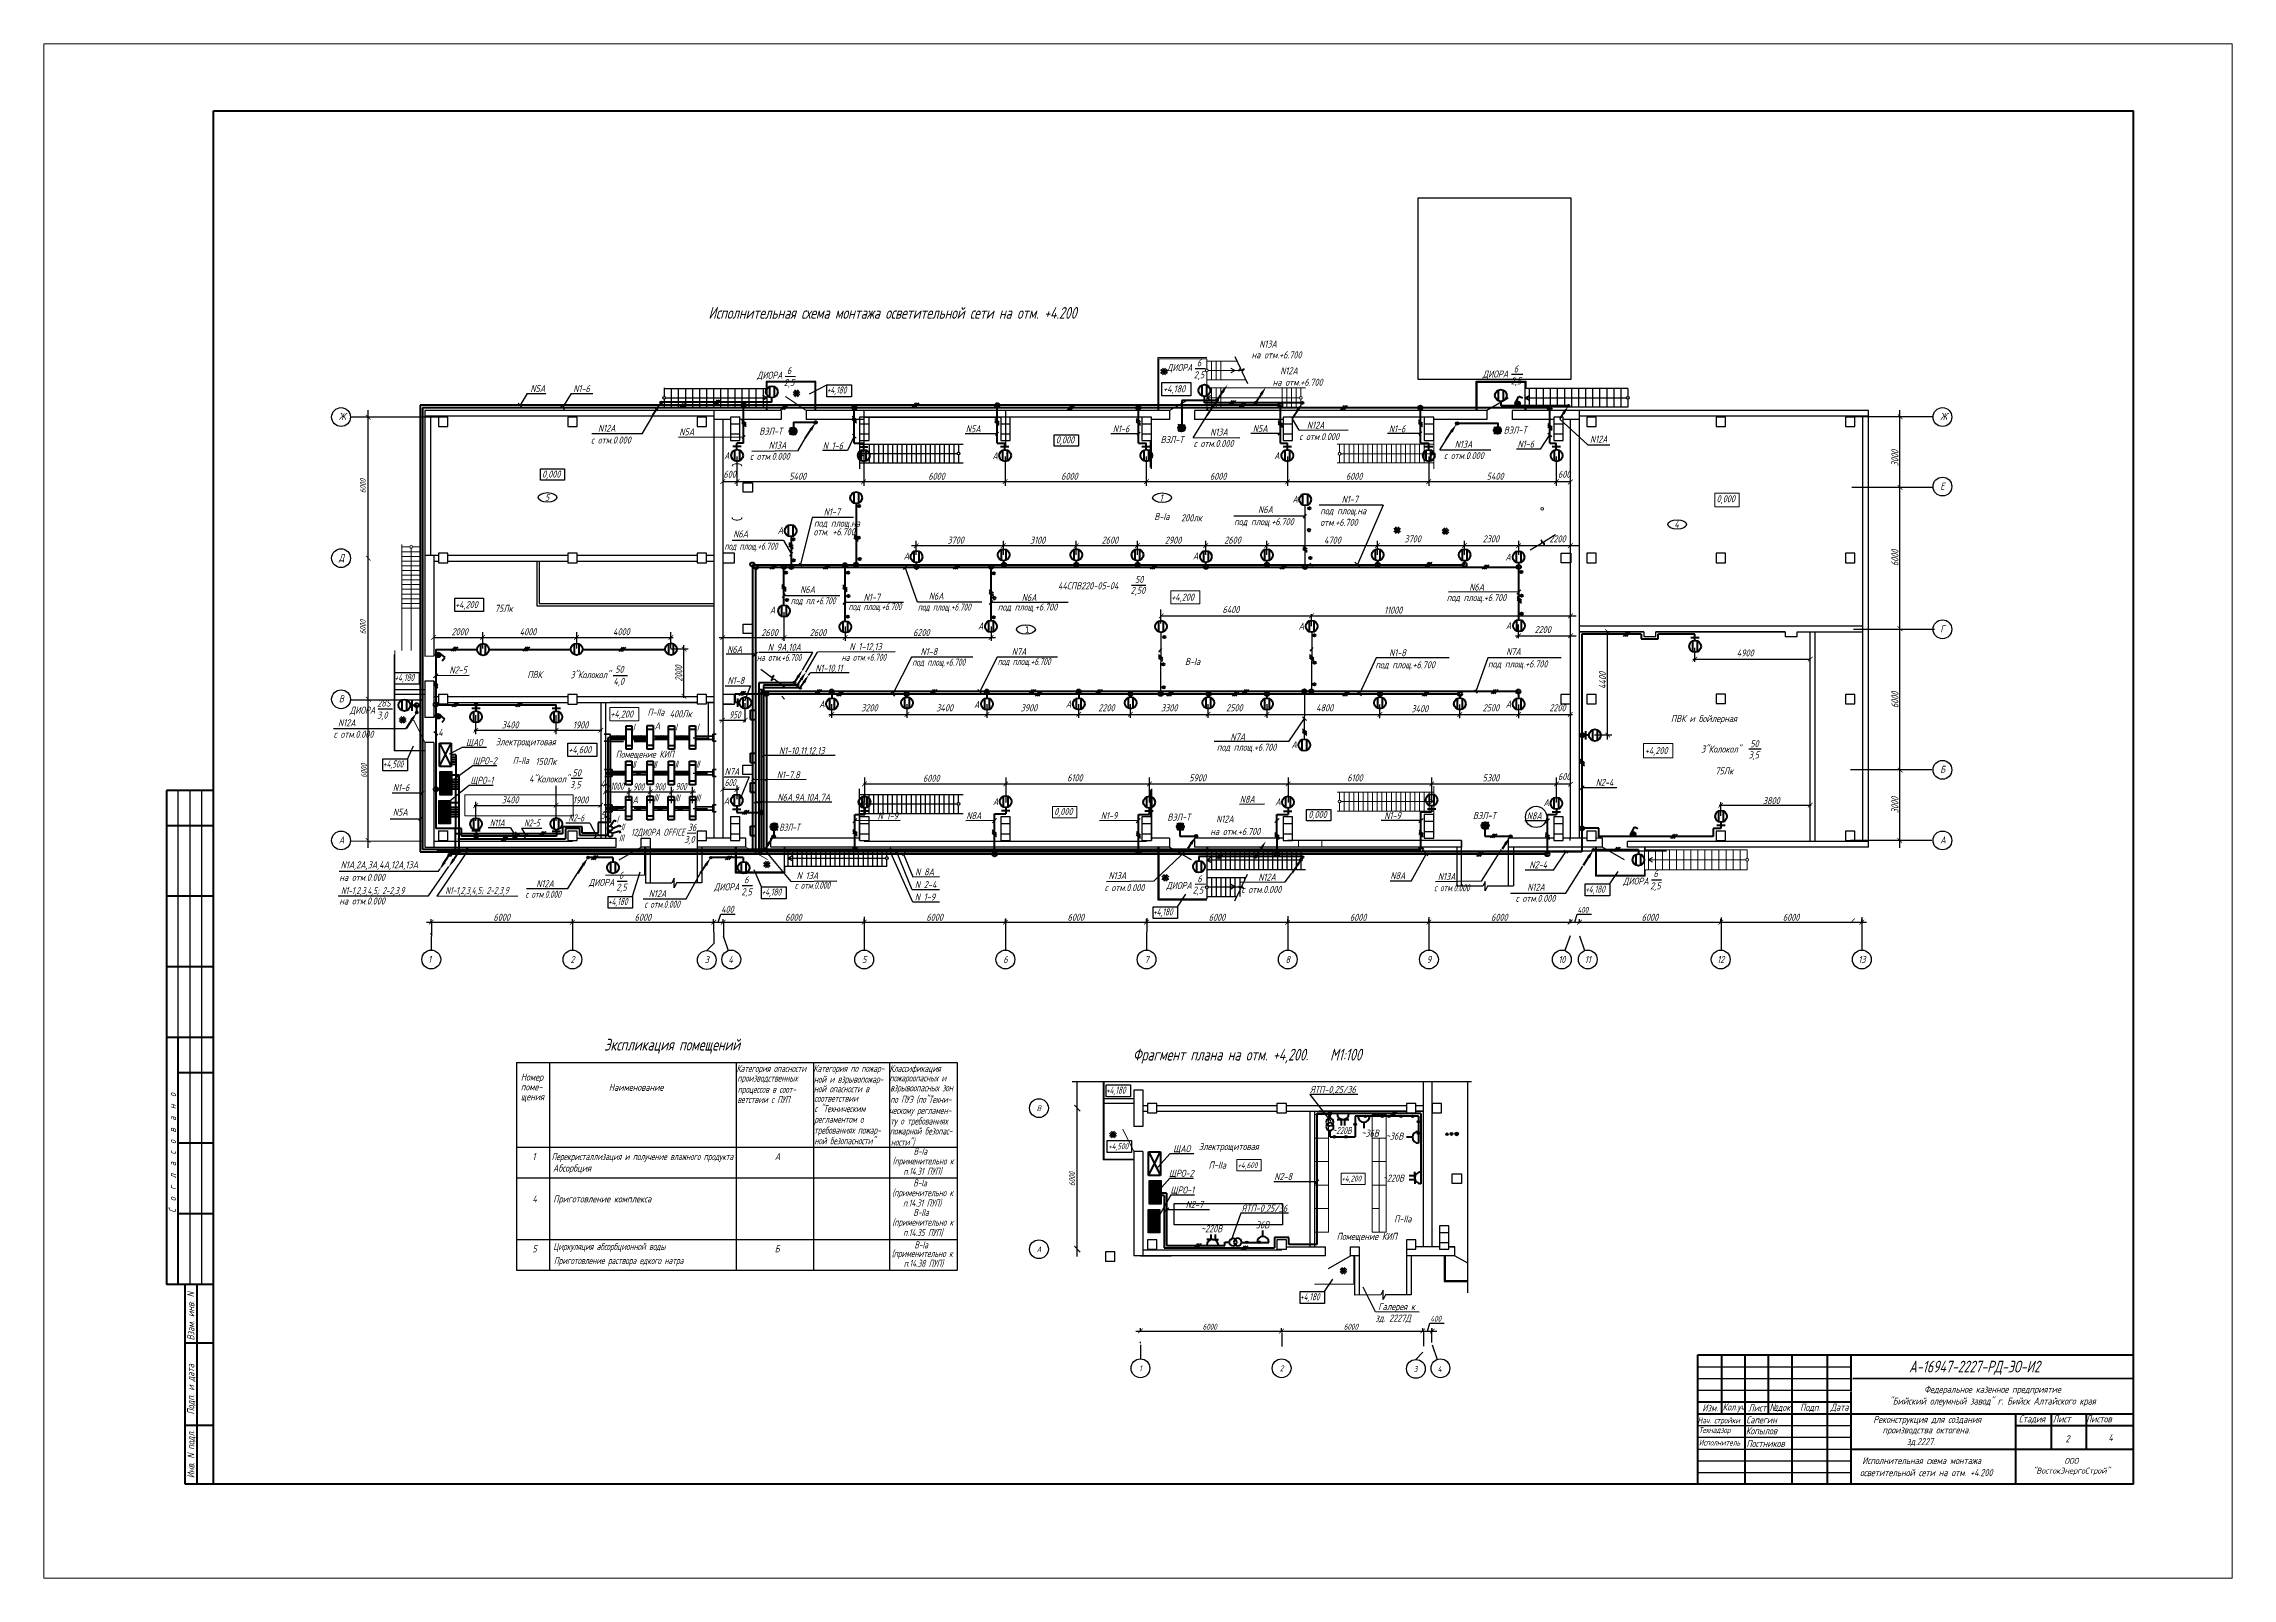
# Paper-space layout 'Лист2' of a CAD drawing. Header units: inches. Extents: x -0.1 to 32.5, y -0.5 to 22.3.
# The model-space entities are those that its viewports show. They can reach past a viewport. Long polylines and large blocks are cut down to what shows.
import ezdxf
from ezdxf.enums import TextEntityAlignment as Align

# ---------------------------------------------------------------- set-up
doc = ezdxf.new("R2010")
doc.units = ezdxf.units.IN
doc.header["$MEASUREMENT"] = 0
for name, pattern in [('AUSGEZOGEN', [0]), ('CENTER2', [28.575, 19.05, -3.175, 3.175, -3.175]), ('DURCHG', [0]), ('gost5', [7, 5, -2, 0]), ('HIDDEN', [9.525, 6.35, -3.175]), ('HIDDEN2', [4.7625, 3.175, -1.5875]), ('K5LT32768', [0]), ('K5LT_BASIC', [0]), ('осевая', [50.8, 31.75, -6.35, 6.35, -6.35])]:
    doc.linetypes.add(name, pattern=pattern)
for name, color, linetype in [('1', 7, 'AUSGEZOGEN'), ('osnovnoy shtamp', 7, 'Continuous'), ('АР', 7, 'Continuous'), ('блок', 7, 'Continuous'), ('вид', 7, 'Continuous'), ('НОВЫЙ', 7, 'Continuous'), ('орудован', 7, 'Continuous'), ('Сила', 7, 'Continuous'), ('Спецификации', 7, 'Continuous'), ('текст', 7, 'Continuous'), ('Текст.', 51, 'Continuous')]:
    doc.layers.add(name, color=color, linetype=linetype)
for name, color, linetype, lineweight in [('зд осн', 7, 'Continuous', 30), ('кабель', 1, 'Continuous', 60), ('КаБель силовой (Вновь)', 1, 'Continuous', 60), ('лампа', 6, 'Continuous', 50), ('Освещение', 160, 'Continuous', 40), ('основной', 7, 'Continuous', 30), ('размеры', 82, 'Continuous', 25), ('рамка толстая', 7, 'Continuous', 60), ('стена', 7, 'Continuous', 18), ('строит', 7, 'Continuous', 30), ('Строительный', 7, 'Continuous', 25), ('Схема распред. сети', 9, 'Continuous', 25), ('уровни', 5, 'Continuous', 25), ('Щиты пульты (Вновь)', 5, 'Continuous', 40), ('Эл. аппараты (Вновь)', 93, 'Continuous', 50), ('Элемент эл. схем', 7, 'Continuous', 35)]:
    doc.layers.add(name, color=color, linetype=linetype, lineweight=lineweight)
doc.styles.add('2.5', font='isocpeur.ttf', dxfattribs={"oblique": 15, "height": 2.5})
doc.styles.add('GOST', font='gost.shx', dxfattribs={"oblique": 15})
doc.styles.add('GOST 2.304', font='CS_Gost2304.shx')
doc.styles.add('gost.shx', font='gost.shx', dxfattribs={"oblique": 15})
doc.styles.add('ROMANS', font='russ.shx', dxfattribs={"width": 0.8, "height": 2.8})
doc.styles.add('Simplex', font='simplex.shx', dxfattribs={"width": 0.7, "oblique": 15})
doc.styles.get("Standard").update_dxf_attribs({"font": 'arial.ttf'})
doc.linetypes.add('GODOGRAPH', pattern='A,4.163001,-0.003665,["o",Standard,S=2.5,R=0,X=0,Y=-0.833333],-1.662353,4.17098', length=9.999999)
doc.linetypes.add('ограждение1', pattern='A,6.35,-2.54,[133,ltypeshp.shx,S=2.54,R=0,X=-2.54,Y=0],-2.54,25.4', length=36.83)

psp = doc.layouts.new('Лист2')

msp = doc.modelspace()

# ---------------------------------------------------------------- texts
at = {"lineweight": 20, "style": 'Simplex', "oblique": 15}
for s, width, p in [('ДИОРА', 0.7, (-1310.47, 2545.88)), ('6', 0.7, (-1302.28, 2547.88)), ('ДИОРА', 0.7, (-1136.24, 2549.16)), ('2,5', 0.7, (-1128.06, 2546.06)), ('6', 0.7, (-1128.06, 2551.16)), ('ДИОРА', 0.7, (-1002.08, 2546.39)), ('6', 0.7, (-993.36, 2548.56)), ('2,5', 0.7, (-1302.28, 2542.79)), ('2,5', 0.7, (-993.36, 2543.46)), ('44СПВ220-05-04', 0.7, (-1175.16, 2456.36)), ('2,50', 0.7, (-1154, 2454.42)), ('50', 0.7, (-1153.48, 2459.08)), ('3"Колокол"', 0.7, (-1386.71, 2418.56)), ('4,0', 0.7, (-1374.7, 2415.73)), ('50', 0.7, (-1374.39, 2420.83)), ('28S', 0.7, (-1474.47, 2406.5)), ('ДИОРА', 0.7, (-1483.55, 2403.45)), ('3,0', 0.7, (-1475.14, 2401.37)), ('ЩАО', 0.65, (-1436.08, 2389.77)), ('3"Колокол"', 0.7, (-906.16, 2386.95)), ('50', 0.7, (-892.03, 2389.22)), ('ЩРО-2', 0.65, (-1431.66, 2381.95)), ('3,5', 0.7, (-892.31, 2384.44)), ('ЩРО-1', 0.65, (-1432.85, 2373.66)), ('4"Колокол"', 0.7, (-1404.21, 2374.23)), ('3,5', 0.7, (-1393.14, 2371.81)), ('50', 0.7, (-1392.56, 2376.81)), ('12ДИОРА OFFICE', 0.6, (-1358.03, 2351.56)), ('36', 0.7, (-1343.53, 2353.65)), ('3,0', 0.7, (-1344.64, 2348.51)), ('6', 0.7, (-1373.65, 2333.31)), ('6', 0.7, (-1127.85, 2331.8)), ('6', 0.7, (-934, 2334.02)), ('ДИОРА', 0.7, (-1381.95, 2330.26)), ('2,5', 0.7, (-1373.52, 2328.19)), ('ДИОРА', 0.7, (-1328.76, 2328.34)), ('2,5', 0.7, (-1320.33, 2326.26)), ('6', 0.7, (-1320.45, 2331.39)), ('ДИОРА', 0.7, (-1136.52, 2328.94)), ('2,5', 0.7, (-1128.53, 2326.96)), ('ДИОРА', 0.7, (-942.4, 2330.82)), ('2,5', 0.7, (-934.1, 2328.76)), ('~220В', 0.6, (-1067.31, 2224.73)), ('~36В', 0.7, (-1055.34, 2223.63)), ('~36В', 0.7, (-1044.95, 2222.37)), ('ЩАО', 0.7, (-1135.41, 2217.04)), ('ЩРО-2', 0.7, (-1135.63, 2206.55)), ('~220В', 0.7, (-1045.43, 2204.52)), ('ЩРО-1', 0.7, (-1135.15, 2199.46)), ('~220В', 0.7, (-1122.71, 2182.99)), ('~36В', 0.7, (-1101.94, 2184.66))]:
    msp.add_text(s, height=3, dxfattribs=dict(at, width=width)).set_placement(p, align=Align.CENTER)
for s, width, p in [('на отм.+6.700', 0.7, (-1105.73, 2554.52)), ('на отм.+6.700', 0.7, (-1096.76, 2542.89)), ('N12А', 0.7, (-1383.47, 2523.33)), ('N5А', 0.7, (-1348.94, 2521.81)), ('N5А', 0.7, (-1227.17, 2523.11)), ('N1-6', 0.7, (-1164.69, 2523.11)), ('N5А', 0.7, (-1105.19, 2523.24)), ('N1-6', 0.7, (-1047.36, 2523.11)), ('N 1-6', 0.7, (-1287.96, 2515.91)), ('N1-6', 0.7, (-992.69, 2516.63)), ('N1-7', 0.7, (-1067.42, 2493.13)), ('под площ.на', 0.7, (-1291.69, 2482.99)), ('N1-7', 0.7, (-1287.55, 2487.77)), ('под площ.+6.700', 0.7, (-1113.12, 2483.61)), ('N6А', 0.7, (-1102.95, 2488.77)), ('под площ.на', 0.7, (-1076.53, 2488.24)), ('отм.+6.700', 0.7, (-1076.53, 2483.33)), ('под площ.+6.700', 0.6, (-1329.75, 2473.22)), ('N6А', 0.7, (-1326.03, 2478.38)), ('отм. +6.700', 0.7, (-1291.84, 2479.29)), ('N6А', 0.7, (-1297.58, 2454.77)), ('N6А', 0.7, (-1013.21, 2455.8)), ('75Лк', 0.7, (-1427.36, 2446.77)), ('под пл.+6.700', 0.6, (-1301.56, 2450.02)), ('под площ.+6.700', 0.6, (-1277.04, 2447.51)), ('N1-7', 0.7, (-1270.58, 2451.48)), ('под площ.+6.700', 0.6, (-1247.56, 2447.32)), ('N6А', 0.7, (-1242.9, 2451.98)), ('под площ.+6.700', 0.7, (-1213.59, 2447.33)), ('N6А', 0.7, (-1203.39, 2451.38)), ('под площ.+6.700', 0.7, (-1022.79, 2451.34)), ('N6А', 0.7, (-1328.58, 2429.32)), ('на отм.+6.700', 0.6, (-1315.97, 2425.88)), ('N 9А,10А', 0.7, (-1311.34, 2430.23)), ('на отм.+6.700', 0.6, (-1279.95, 2425.95)), ('N 1-12,13', 0.7, (-1276.64, 2430.49)), ('N1-8', 0.7, (-1246.41, 2428.41)), ('N7А', 0.7, (-1207.62, 2428.37)), ('N1-8', 0.7, (-1047.26, 2427.9)), ('N7А', 0.7, (-997.52, 2428.37)), ('N2-5', 0.7, (-1446.66, 2420.57)), ('N1-8', 0.7, (-1328.43, 2416.11)), ('N1-10,11', 0.7, (-1291.12, 2421.36)), ('под площ.+6.700', 0.6, (-1249.95, 2423.87)), ('под площ.+6.700', 0.6, (-1213.66, 2424.17)), ('под площ.+6.700', 0.7, (-1053.1, 2422.77)), ('под площ.+6.700', 0.7, (-1005.26, 2423.13)), ('400Лк', 0.7, (-1353.05, 2401.95)), ('под площ.+6.700', 0.7, (-1120.49, 2387.73)), ('N7А', 0.7, (-1114.71, 2392.13)), ('150Лк', 0.7, (-1410.02, 2381.69)), ('N1-10,11,12,13', 0.7, (-1306.58, 2386.25)), ('N1-6', 0.7, (-1470.68, 2370.56)), ('N7А', 0.7, (-1329.63, 2377.42)), ('N1-7,8', 0.7, (-1307.5, 2375.98)), ('N2-4', 0.7, (-959.45, 2372.75)), ('75Лк', 0.7, (-908.68, 2377.64)), ('N5А', 0.7, (-1470.67, 2360.13)), ('N6А,9А,10А,7А', 0.7, (-1307.22, 2366.43)), ('N8А', 0.7, (-1110.72, 2365.58)), ('N2-5', 0.6, (-1414.87, 2355.53)), ('N2-6', 0.6, (-1396.03, 2357.67)), ('N 1-9', 0.7, (-1264.64, 2358.54)), ('N8А', 0.7, (-1226.95, 2358.64)), ('N1-9', 0.7, (-1169.8, 2358.64)), ('N1-9', 0.7, (-1049.32, 2358.66)), ('N8А', 0.7, (-988.75, 2358.55)), ('N1А,2А,3А,4А,12А,13А', 0.7, (-1492.84, 2337.75)), ('N 8А', 0.7, (-1248.69, 2334.72)), ('N8А', 0.7, (-1046.73, 2333.1)), ('N2-4', 0.7, (-987.65, 2337.75)), ('N1-1,2,3,4,5; 2-2,3,9', 0.6, (-1492.68, 2326.77)), ('N1-1,2,3,4,5; 2-2,3,9', 0.6, (-1448.35, 2326.85)), ('N 1-9', 0.7, (-1248.86, 2324.02)), ('N 2-4', 0.7, (-1248.82, 2329.31)), ('N2-8', 0.7, (-1096.04, 2205.21)), ('N2-7', 0.7, (-1133.71, 2193.3)), ('Реконструкция для создания', 0.7, (-841.47, 2101.93)), ('Стадия  Лист    Листов', 0.7, (-779.64, 2102.15)), ('производства октогена.', 0.7, (-837.58, 2097.44)), ('зд.2227.', 0.7, (-827.24, 2092.48)), ('2', 0.7, (-759.82, 2093.7)), ('4', 0.7, (-741.59, 2094.19))]:
    msp.add_text(s, height=3, dxfattribs=dict(at, width=width)).set_placement(p)
at = {"color": 0, "lineweight": 20, "style": 'Simplex', "oblique": 15, "width": 0.7}
for s, p in [('Ж', (-1493.61, 2528.32)), ('Ж', (-813.04, 2528.32)), ('Е', (-813.04, 2498.76)), ('Д', (-1493.61, 2468.32)), ('Г', (-813.04, 2438.07)), ('В', (-1493.61, 2408.32)), ('Б', (-813.04, 2378.33)), ('на отм.+6.700', (-1123.27, 2351.9)), ('А', (-1493.61, 2348.32)), ('А', (-813.04, 2348.32)), ('3', (-1338.19, 2297.45)), ('4', (-1328.07, 2297.45))]:
    msp.add_text(s, height=3, dxfattribs=at).set_placement(p)
at = {"color": 7, "lineweight": 20, "style": 'Simplex', "oblique": 15, "width": 0.65}
msp.add_text('П-IIа', height=3, dxfattribs=at).set_placement((-1358.88, 2402.61), align=Align.CENTER)
at = {"color": 7, "oblique": 15}
for style, width, p in [('GOST', 0.8, (-1416.29, 2382.09)), ('Simplex', 0.7, (-1120.27, 2210.07)), ('Simplex', 0.7, (-1041.45, 2187.18))]:
    msp.add_text('П-IIа', height=3, dxfattribs=dict(at, style=style, width=width)).set_placement(p, align=Align.CENTER)
at = {"color": 0, "lineweight": 20, "style": 'Simplex', "oblique": 15, "width": 0.7}
for s, p in [('1', (-1455.07, 2299.04)), ('2', (-1394.34, 2298.97)), ('5', (-1270.34, 2298.97)), ('6', (-1210.34, 2298.97)), ('7', (-1150.34, 2298.97)), ('8', (-1090.34, 2298.97)), ('9', (-1030.34, 2298.97)), ('10', (-973.84, 2298.97)), ('11', (-962.84, 2298.97)), ('12', (-906.34, 2298.97)), ('13', (-846.34, 2298.97))]:
    msp.add_text(s, height=3, dxfattribs=at).set_placement(p, align=Align.MIDDLE_CENTER)
at = {"color": 0, "lineweight": 20, "ltscale": 0.02, "style": 'Simplex', "oblique": 15, "width": 0.7}
msp.add_text('С  о  г  л  а  с  о  в  а  н  о', height=3, rotation=90, dxfattribs=at).set_placement((-1562.86, 2191.32))
at = {"color": 0, "style": 'Simplex', "oblique": 15, "width": 0.7}
for s, p in [('В', (-1197.02, 2234.5)), ('А', (-1197.02, 2174.5)), ('3', (-1036.8, 2123.64)), ('4', (-1026.68, 2123.64))]:
    msp.add_text(s, height=2.5, dxfattribs=at).set_placement(p)
at = {"color": 0, "linetype": 'Continuous', "style": 'Simplex', "oblique": 15, "width": 0.7}
for s, p in [('+4,600', (-1111.71, 2210.27)), ('+4,200', (-1067.53, 2204.57))]:
    msp.add_text(s, height=2.5, dxfattribs=at).set_placement(p)
at = {"color": 0, "lineweight": 20, "ltscale": 0.02, "style": 'Simplex', "oblique": 15, "width": 0.7}
for s, p in [('Взам. инв. N', (-1555.06, 2147.26)), ('Подп. и дата', (-1555.06, 2116.2)), ('Инв. N подл.', (-1555, 2088.6))]:
    msp.add_text(s, height=3, rotation=90, dxfattribs=at).set_placement(p, align=Align.CENTER)
at = {"color": 0, "style": 'Simplex', "oblique": 15, "width": 0.7}
for s, p in [('1', (-1152.95, 2125.16)), ('2', (-1092.95, 2125.16))]:
    msp.add_text(s, height=2.5, dxfattribs=at).set_placement(p, align=Align.MIDDLE_CENTER)
at = {"lineweight": 35, "style": 'Simplex', "oblique": 15, "width": 0.7}
msp.add_text('А-16947-2227-РД-ЭО-И2', height=5, dxfattribs=at).set_placement((-798.53, 2123.38), align=Align.CENTER)
at = {"color": 0, "lineweight": 20, "char_height": 2.5, "attachment_point": 5, "rotation": 90, "style": 'Simplex'}
for insert in [(-1483.4, 2500.27), (-1483.4, 2440.29), (-1483.02, 2379.2)]:
    msp.add_mtext('6000', dxfattribs=dict(at, insert=insert))
at = {"color": 0, "lineweight": 25, "insert": (-1182.02, 2205.66), "char_height": 2.5, "attachment_point": 5, "rotation": 90, "style": 'Simplex'}
msp.add_mtext('6000', dxfattribs=at)
at = {"color": 0, "linetype": 'ByBlock', "lineweight": -2, "ltscale": 100, "insert": (-767.28, 2083.37), "char_height": 2.4971, "width": 19.9772, "attachment_point": 4, "style": '2.5'}
msp.add_mtext('\\pxqc;ООО "ВостокЭнергоСтрой"', dxfattribs=at)
at = {"layer": 'АР', "color": 0, "style": 'Simplex', "oblique": 15, "width": 0.7}
msp.add_text('5', height=2.8, dxfattribs=at).set_placement((-1405.96, 2494.04))
at = {"layer": 'АР', "color": 0, "lineweight": 20, "style": 'Simplex', "oblique": 15, "width": 0.7}
for s, p in [('1', (-1144.79, 2493.78)), ('4', (-926.07, 2482.51))]:
    msp.add_text(s, height=3, dxfattribs=at).set_placement(p)
at = {"layer": 'АР', "color": 0, "style": 'ROMANS', "width": 0.8}
msp.add_text('1', height=2.8, dxfattribs=at).set_placement((-1201.9, 2437.87))
at = {"layer": 'НОВЫЙ', "color": 0, "style": 'Simplex', "oblique": 15, "width": 0.6}
for s, p in [('ческому регламен-', (-1259.74, 2233.31)), ('пожарной безопас-', (-1259.44, 2224.55)), ('ности")', (-1258.99, 2219.86)), ('ту о требованиях ', (-1259.26, 2228.79))]:
    msp.add_text(s, height=3, dxfattribs=at).set_placement(p)
at = {"layer": 'орудован', "color": 0, "linetype": 'Continuous', "lineweight": 20, "style": 'Simplex', "oblique": 15}
for s, width, p in [('+4,180', 0.6, (-1286.28, 2539.6)), ('+4,180', 0.7, (-1143.31, 2540.11)), ('0,000', 0.7, (-1188.89, 2518.39)), ('0,000', 0.7, (-1407.24, 2503.87)), ('0,000', 0.7, (-908.08, 2493.36)), ('+4,200', 0.7, (-1444.25, 2448.33)), ('+4,200', 0.7, (-1139.89, 2451.52)), ('+4,180', 0.6, (-1469.98, 2417.38)), ('+4,200', 0.7, (-1378.25, 2401.84)), ('ПВК и бойлерная', 0.7, (-927.52, 2399.92, 3)), ('Электрощитовая', 0.7, (-1426.95, 2390.03, 3)), ('+4,500', 0.6, (-1474.93, 2380.58)), ('+4,600', 0.7, (-1396.12, 2386.67)), ('Помещение КИП', 0.65, (-1375.94, 2384.73, 3)), ('+4,200', 0.7, (-938.61, 2386.3)), ('0,000', 0.7, (-1189.6, 2360.38)), ('0,000', 0.7, (-1081.58, 2359.14)), ('+4,180', 0.6, (-1314.02, 2326.16)), ('+4,180', 0.6, (-963.93, 2327.4)), ('+4,180', 0.6, (-1379.27, 2322.14)), ('+4,180', 0.6, (-1147.62, 2317.71)), ('+4,180', 0.6, (-1167.61, 2241.93)), ('+4,180', 0.6, (-1085.16, 2154.08))]:
    msp.add_text(s, height=3, dxfattribs=dict(at, width=width)).set_placement(p)
at = {"layer": 'орудован', "color": 0, "linetype": 'Continuous', "style": 'Simplex', "oblique": 15, "width": 0.7}
for s, p in [('ПВК', (-1413.53, 2418.59, 3)), ('Электрощитовая', (-1128.15, 2217.96, 3)), ('Помещение КИП', (-1069.54, 2179.74, 3))]:
    msp.add_text(s, height=3, dxfattribs=at).set_placement(p)
at = {"layer": 'орудован', "color": 0, "linetype": 'Continuous', "lineweight": 13, "style": 'Simplex', "oblique": 15, "width": 0.7}
msp.add_text('+4,500', height=2.5, dxfattribs=at).set_placement((-1166.64, 2218.3))
at = {"layer": 'размеры', "color": 0, "lineweight": 20, "style": 'Simplex', "oblique": 15, "width": 0.7}
for s, p in [('3000', (-830.8, 2508.64)), ('6000', (-830.8, 2466.21)), ('2000', (-1347.65, 2417.1)), ('4400', (-955.1, 2413.96)), ('6000', (-830.8, 2405.84)), ('3000', (-830.8, 2361.12))]:
    msp.add_text(s, height=3, rotation=90, dxfattribs=at).set_placement(p)
at = {"layer": 'размеры', "color": 0, "lineweight": 20, "style": 'Simplex', "oblique": 15}
for s, width, p in [('600', 0.7, (-1330.2, 2503.77)), ('5400', 0.7, (-1302.23, 2502.92)), ('6000', 0.7, (-1243.13, 2502.92)), ('6000', 0.7, (-1186.66, 2502.92)), ('6000', 0.7, (-1123.43, 2502.92)), ('6000', 0.7, (-1065.63, 2502.92)), ('5400', 0.7, (-1005.83, 2502.92)), ('600', 0.7, (-975.51, 2503.77)), ('3700', 0.7, (-1235.02, 2475.76)), ('3100', 0.7, (-1199.91, 2475.76)), ('2600', 0.7, (-1169.44, 2475.76)), ('2900', 0.7, (-1142.6, 2475.76)), ('2600', 0.7, (-1117.33, 2475.76)), ('4700', 0.7, (-1074.94, 2475.76)), ('3700', 0.7, (-1040.8, 2476.29)), ('2300', 0.7, (-1007.53, 2476.29)), ('2200', 0.7, (-979.18, 2476.29)), ('6400', 0.7, (-1118.1, 2446.25)), ('11000', 0.7, (-1049.37, 2446.03)), ('2000', 0.7, (-1445.71, 2436.82)), ('4000', 0.7, (-1416.78, 2436.82)), ('4000', 0.7, (-1377.09, 2436.82)), ('2600', 0.7, (-1314.07, 2436.45)), ('2600', 0.7, (-1293.51, 2436.45)), ('6200', 0.7, (-1249.58, 2436.45)), ('2200', 0.7, (-985.46, 2437.74)), ('4900', 0.7, (-899.56, 2427.79)), ('3400', 0.7, (-1424.41, 2397.21)), ('1900', 0.7, (-1394.18, 2397.21)), ('950', 0.6, (-1327.72, 2401.51)), ('3200', 0.7, (-1271.62, 2404.49)), ('3400', 0.7, (-1239.74, 2404.49)), ('3900', 0.7, (-1203.9, 2404.49)), ('2200', 0.7, (-1170.87, 2404.49)), ('3300', 0.7, (-1144.24, 2404.49)), ('2500', 0.7, (-1116.56, 2404.49)), ('4800', 0.7, (-1078.29, 2404.49)), ('3400', 0.7, (-1037.82, 2404.1)), ('2500', 0.7, (-1007.53, 2404.49)), ('2200', 0.7, (-979.18, 2404.49)), ('1000', 0.6, (-1378.24, 2371.18)), ('900', 0.6, (-1368.62, 2370.89)), ('900', 0.6, (-1359.63, 2370.91)), ('900', 0.6, (-1350.57, 2371.06)), ('600', 0.6, (-1329.68, 2372.71)), ('6000', 0.7, (-1245.37, 2374.52)), ('6100', 0.7, (-1184.09, 2374.7)), ('5900', 0.7, (-1132.24, 2374.7)), ('6100', 0.7, (-1065.07, 2374.7)), ('5300', 0.7, (-1007.53, 2374.7)), ('600', 0.7, (-975.51, 2375.24)), ('3400', 0.7, (-1424.41, 2365.31)), ('1900', 0.7, (-1394.18, 2365.3)), ('3800', 0.7, (-888.41, 2365.03)), ('6000', 0.7, (-1427.93, 2315.42)), ('6000', 0.7, (-1367.93, 2315.42)), ('400', 0.7, (-1331.17, 2318.82)), ('6000', 0.7, (-1303.93, 2315.42)), ('6000', 0.7, (-1243.93, 2315.42)), ('6000', 0.7, (-1183.93, 2315.42)), ('6000', 0.7, (-1123.93, 2315.42)), ('6000', 0.7, (-1063.93, 2315.42)), ('6000', 0.7, (-1003.93, 2315.42)), ('6000', 0.7, (-939.93, 2315.42)), ('6000', 0.7, (-879.93, 2315.42))]:
    msp.add_text(s, height=3, dxfattribs=dict(at, width=width)).set_placement(p)
at = {"layer": 'размеры', "color": 0}
for s, style, oblique, width, p in [('400', 'GOST 2.304', 10, 0.9, (-967.17, 2318.82)), ('6000', 'Simplex', 15, 0.7, (-1126.55, 2141.6)), ('6000', 'Simplex', 15, 0.7, (-1066.55, 2141.6)), ('400', 'Simplex', 15, 0.7, (-1029.78, 2145))]:
    msp.add_text(s, height=2.5, dxfattribs=dict(at, style=style, oblique=oblique, width=width)).set_placement(p)
at = {"layer": 'Спецификации', "color": 0, "linetype": 'Continuous', "lineweight": 35, "style": 'Simplex', "oblique": 15, "width": 0.7}
msp.add_text('Экспликация помещений', height=5, dxfattribs=at).set_placement((-1380.8, 2260.26))
at = {"layer": 'Спецификации', "color": 0, "linetype": 'Continuous', "lineweight": 20, "style": 'Simplex', "oblique": 15}
for s, width, p in [('Категория опасности ', 0.6, (-1324.59, 2251.15)), ('Категория по пожар-', 0.6, (-1291.92, 2251.18)), ('Классификация ', 0.6, (-1259.56, 2251.15)), ('поме-', 0.7, (-1416.28, 2243.3)), ('Номер', 0.7, (-1416.28, 2247.47)), ('Наименование', 0.7, (-1378.9, 2243.13)), ('производственных', 0.6, (-1324.24, 2247.05)), ('процессов в соот-', 0.6, (-1324.12, 2242.29)), ('ной и взрывопожар-', 0.6, (-1291.71, 2246.58)), ('ной опасности в ', 0.6, (-1291.71, 2242.49)), ('пожароопасных и', 0.6, (-1259.62, 2247.1)), ('по ПУЭ (по"Техни-', 0.6, (-1259.27, 2238.01)), ('взрывоопасных зон ', 0.6, (-1259.27, 2242.93)), ('щения', 0.7, (-1416.28, 2239.13)), ('ветствии с ПУП', 0.6, (-1324.26, 2237.94)), ('соответствии', 0.6, (-1291.53, 2238.46)), ('с "Техническим', 0.6, (-1291.49, 2234.06)), ('регламентом о', 0.6, (-1291.56, 2229.54)), (' требованиях пожар-', 0.6, (-1293.1, 2224.91)), ('ной безопасности"', 0.6, (-1291.53, 2220.41)), ('1', 0.7, (-1411.37, 2213.68)), ('Перекристаллизация и получение влажного продукта', 0.6, (-1403.15, 2213.68)), ('А', 0.7, (-1308.38, 2213.68)), ('(применительно к', 0.6, (-1258.28, 2211.82)), ('В-Iа ', 0.6, (-1249.34, 2215.96)), ('Абсорбция', 0.7, (-1402.62, 2208.79)), ('п.14.31 ПУП)', 0.6, (-1253.68, 2207.42)), ('В-Iа ', 0.6, (-1249.5, 2202.46)), ('4', 0.7, (-1411.37, 2195.68)), ('Приготовление комплекса', 0.7, (-1402.49, 2195.68)), ('(применительно к', 0.6, (-1258.44, 2198.32)), ('п.14.31 ПУП)', 0.6, (-1253.84, 2193.93)), ('(применительно к', 0.6, (-1258.38, 2185.8)), ('В-IIа ', 0.6, (-1249.44, 2189.94)), ('5', 0.7, (-1411.37, 2174.45)), ('Циркуляция абсорбционной воды', 0.6, (-1402.49, 2175.46)), ('Б', 0.7, (-1308.38, 2174.45)), ('п.14.35 ПУП)', 0.6, (-1253.78, 2181.4)), ('В-Iа', 0.6, (-1249.01, 2176.13)), ('Приготовление раствора едкого натра', 0.6, (-1402.22, 2169.46)), ('(применительно к', 0.6, (-1258.64, 2172.48)), ('п.14.38 ПУП)', 0.6, (-1253.54, 2168.28))]:
    msp.add_text(s, height=3, dxfattribs=dict(at, width=width)).set_placement(p)
at = {"layer": 'строит', "lineweight": 35, "style": 'Simplex', "oblique": 15, "width": 0.7}
for s, height, p in [('Исполнительная схема монтажа осветительной сети на отм. +4.200 ', 5, (-1336.53, 2571.39)), ('Исполнительная схема монтажа ', 3, (-846.2, 2084.41)), ('осветительной сети на отм. +4.200 ', 3, (-847.16, 2079.29))]:
    msp.add_text(s, height=height, dxfattribs=at).set_placement(p)
at = {"layer": 'Строительный', "color": 0, "lineweight": 20, "style": 'Simplex', "oblique": 15, "width": 0.7}
for s, p in [('Галерея к', (-1051.93, 2149.9)), (' зд. 2227Д', (-1054.73, 2145.02))]:
    msp.add_text(s, height=3, dxfattribs=at).set_placement(p)
at = {"layer": 'Схема распред. сети', "color": 0, "lineweight": 20, "style": 'Simplex', "oblique": 15, "width": 0.7}
msp.add_text('200лк', height=3, dxfattribs=at).set_placement((-1135.66, 2485.26))
at = {"layer": 'текст', "color": 3, "lineweight": 40, "style": 'Simplex', "oblique": 15, "width": 0.7}
for p in [(-1328.73, 2511.66), (-1214.74, 2511.64), (-1094.97, 2511.7), (-1087.26, 2493.13), (-1306, 2479.91), (-1252.45, 2469), (-1129.51, 2469.08), (-996.7, 2468.6), (-1309.33, 2446.05), (-1220.82, 2439.29), (-1084.6, 2439.16), (-996.51, 2439.42), (-1288.33, 2406.06), (-1183.5, 2406.08), (-996.54, 2406.03), (-1358.28, 2396.85), (-1222.53, 2405.86), (-1087.65, 2388.81), (-1367.67, 2365.38), (-1328.96, 2364.86), (-1214.52, 2364.61), (-1094.51, 2364.54), (-980.51, 2364.17)]:
    msp.add_text('А', height=3, dxfattribs=at).set_placement(p, align=Align.CENTER)
at = {"layer": 'текст', "color": 0, "lineweight": 20, "style": 'Simplex', "oblique": 15, "width": 0.7}
for p in [(-1143.84, 2485.82), (-1130.78, 2424.17)]:
    msp.add_text('В-Iа', height=3, dxfattribs=at).set_placement(p, align=Align.CENTER)
for s, p in [('4', (-1451.38, 2394.02)), ('4', (-1382.39, 2372.18)), ('5', (-1382.29, 2358.87))]:
    msp.add_text(s, height=3, dxfattribs=at).set_placement(p)
at = {"layer": 'текст', "color": 0, "lineweight": 25, "style": 'GOST', "oblique": 15, "width": 0.8}
for p in [(-1368.67, 2396.29), (-1350.69, 2396.29), (-1341.49, 2396.29), (-1368.87, 2380.32), (-1368.32, 2380.32), (-1359.93, 2380.32), (-1359.37, 2380.32), (-1350.81, 2380.51), (-1350.26, 2380.51), (-1341.69, 2380.59), (-1341.13, 2380.59), (-1359.85, 2366.2), (-1359.27, 2366.18), (-1358.56, 2366.17), (-1350.83, 2366.2), (-1350.25, 2366.18), (-1349.54, 2366.17), (-1342.08, 2366.2), (-1341.5, 2366.18), (-1340.79, 2366.17)]:
    msp.add_text('I', height=3, dxfattribs=at).set_placement(p)
at = {"layer": 'текст', "style": 'gost.shx', "oblique": 15, "width": 0.75}
for s, p in [('I', (-1375.54, 2357.14)), ('II', (-1373.75, 2353.82)), ('II', (-1374.61, 2349.15)), ('I', (-1373.17, 2349.21))]:
    msp.add_text(s, height=3, dxfattribs=at).set_placement(p)
at = {"layer": 'текст', "lineweight": 20, "style": 'Simplex', "oblique": 15, "width": 0.7}
for p in [(-1080.79, 2242.21), (-1109.95, 2191.69)]:
    msp.add_text('ЯТП-0,25/36', height=3, dxfattribs=at).set_placement(p)
at = {"layer": 'текст', "lineweight": 20, "style": 'Simplex'}
for s, insert, char_height, width, attachment_point in [('Федеральное казенное предприятие\\P"Бийский олеумный завод" г. Бийск Алтайского края', (-790.82, 2113.33), 3, 120, 5), ('Изм.', (-910.82, 2108.33), 3, 10, 5), ('Кол.уч', (-900.82, 2108.33), 3, 10, 5), ('Лист', (-890.82, 2108.33), 3, 10, 5), ('{\\fArial|b0|i0|c204|p34;\\W0.7;№\\Fsimplex|c204;док.}', (-880.82, 2108.33), 3, 10, 5), ('Подп.', (-868.32, 2108.33), 3, 15, 5), ('{\\W0.7;Дата}', (-855.82, 2108.33), 3, 10, 5), ('Исполнитель', (-915.63, 2093.58), 2.5, 19, 4), ('Технадзор', (-915.63, 2098.58), 2.5, 18, 4), ('Копылов', (-895.63, 2098.58), 3, 18, 4), ('Постников', (-895.39, 2093.19), 3, 18, 4)]:
    msp.add_mtext(s, dxfattribs=dict(at, insert=insert, char_height=char_height, width=width, attachment_point=attachment_point))
at = {"layer": 'текст', "lineweight": 20, "attachment_point": 4, "line_spacing_factor": 0.9, "style": 'Simplex'}
for s, insert, char_height, width in [('Нач. стройки', (-916.15, 2102.7), 2.5, 25.2584), ('Сапегин', (-895.48, 2103.22), 3, 18)]:
    msp.add_mtext(s, dxfattribs=dict(at, insert=insert, char_height=char_height, width=width))
at = {"layer": 'Текст.', "color": 0, "linetype": 'ByBlock', "lineweight": 35, "style": 'Simplex', "oblique": 15, "width": 0.7}
msp.add_text('Фрагмент плана на отм. +4,200.    М1:100', height=5, dxfattribs=at).set_placement((-1156.13, 2256.01))
at = {"layer": 'уровни', "color": 0, "lineweight": 20, "style": 'Simplex', "oblique": 15}
for s, width, p in [('N13А', 0.7, (-1102.48, 2559.13)), ('N12А', 0.7, (-1093.55, 2547.76)), ('N5А', 0.7, (-1412.22, 2540.24)), ('N1-6', 0.7, (-1393.98, 2540.19)), ('с отм.0.000', 0.7, (-1386.44, 2518.33)), ('N13А', 0.7, (-1123.32, 2521.7)), ('с отм.0.000', 0.7, (-1085.46, 2519.78)), ('N12А', 0.7, (-1082.2, 2524.63)), ('N12А', 0.7, (-961.89, 2518.67)), ('с отм.0.000', 0.7, (-1318.91, 2511.4)), ('N13А', 0.7, (-1310.94, 2516.12)), ('с отм.0.000', 0.7, (-1130.3, 2516.86)), ('с отм.0.000', 0.7, (-1023.93, 2511.71)), ('N13А', 0.7, (-1019.38, 2516.55)), ('N12А', 0.7, (-1493.96, 2398.11)), ('с отм.0.000', 0.7, (-1495.81, 2393.24)), ('N11А', 0.6, (-1429.44, 2355.58)), ('N12А', 0.7, (-1120.77, 2357.19)), ('на отм.0.000', 0.7, (-1493.42, 2332.41)), ('N 13А', 0.7, (-1299.05, 2333.14)), ('N13А', 0.7, (-1166.55, 2333.14)), ('N12А', 0.7, (-1102.85, 2332.5)), ('N13А', 0.7, (-1026.53, 2332.79)), ('на отм.0.000', 0.7, (-1493.42, 2322.34)), ('с отм.0.000', 0.6, (-1414.31, 2325.19)), ('N12А', 0.7, (-1409.7, 2329.72)), ('N12А', 0.7, (-1361.93, 2325.48)), ('с отм.0.000', 0.6, (-1299.85, 2329.01)), ('с отм.0.000', 0.7, (-1168.16, 2328.02)), ('с отм.0.000', 0.7, (-1109.96, 2327.26)), ('с отм.0.000', 0.6, (-1028.13, 2327.98)), ('с отм.0.000', 0.7, (-993.48, 2323.47)), ('N12А', 0.7, (-988.56, 2328.18)), ('с отм.0.000', 0.6, (-1363.76, 2320.96))]:
    msp.add_text(s, height=3, dxfattribs=dict(at, width=width)).set_placement(p)
at = {"layer": 'уровни', "color": 24, "lineweight": 20, "style": 'Simplex', "oblique": 15}
for width, p in [(0.7, (-1314.93, 2522.12)), (0.7, (-1144.4, 2518.53)), (0.7, (-998.55, 2522.58)), (0.6, (-1306.47, 2353.69)), (0.7, (-1141.49, 2358.02)), (0.7, (-1011.64, 2358.72))]:
    msp.add_text('ВЭЛ-Т', height=3, dxfattribs=dict(at, width=width)).set_placement(p)

# ---------------------------------------------------------------- blocks, each defined once
blk = doc.blocks.new('A$C33DA0663')
at = {"color": 5}
for p, q in [((-4.54, 1.45), (-2.77, 3.22)), ((-4.54, 1.45), (-3.19, 1.81)), ((-2.77, 3.22), (-4.12, 2.85))]:
    blk.add_line(p, q, dxfattribs=at)
at = {"layer": 'АР', "color": 5}
for p, q in [((-7.85, 7.06), (-4.12, 2.85)), ((-3.19, 1.81), (0.55, -2.39))]:
    blk.add_line(p, q, dxfattribs=at)
blk = doc.blocks.new('A$C7DB55512')
blk.add_circle((0, 0), 4.51)
blk = doc.blocks.new('_Oblique')
at = {"color": 0, "linetype": 'ByBlock', "lineweight": -2}
blk.add_line((-0.5, -0.5), (0.5, 0.5), dxfattribs=at)
blk = doc.blocks.new('A$C037E41F2')
at = {"layer": 'Сила', "color": 114, "lineweight": 50}
for centre in [(1.53, 1.57), (3.44, 1.53)]:
    blk.add_circle(centre, 1.53, dxfattribs=at)
blk = doc.blocks.new('A$C111428AF')
at = {"lineweight": 50}
blk.add_hatch(color=24, dxfattribs=at).paths.add_polyline_path([(3, 1.5, 1), (0, 1.5, 1)])
at = {"color": 24, "lineweight": 50}
for p, q in [((0.07, 2.93), (0.44, 2.56)), ((0.44, 0.44), (0.07, 0.07)), ((2.93, 2.93), (2.56, 2.56)), ((2.56, 0.44), (2.93, 0.07))]:
    blk.add_line(p, q, dxfattribs=at)
blk.add_circle((1.5, 1.5), 1.5, dxfattribs=at)

# ---------------------------------------------------------------- hatches: boundary and pattern name
for points in [[(-992.69, 2536.35, -1), (-992.69, 2534.35, -1)], [(-1450.41, 2428.27, -1), (-1452.36, 2428.71, -1)], [(-1450.5, 2402.15, -1), (-1452.45, 2402.59, -1)], [(-943.54, 2353.25, -1), (-943.54, 2351.25, -1)]]:
    msp.add_hatch(color=0).paths.add_polyline_path(points)
h = msp.add_hatch(color=24)
edge = h.paths.add_edge_path()
edge.add_arc((-1291, 2527.33), 0.718, 0, 360)
h = msp.add_hatch(color=6)
edge = h.paths.add_edge_path()
edge.add_arc((-1018.36, 2526.9), 0.718, 0, 360)
h = msp.add_hatch(color=256)
edge = h.paths.add_edge_path()
edge.add_arc((-1435.25, 2407.31), 0.718, 0, 360)
h = msp.add_hatch(color=5)
h.dxf.hatch_style = 1
h.paths.add_polyline_path([(-1445.63, 2378.84), (-1450.63, 2378.84), (-1450.63, 2368.84), (-1445.63, 2368.84)])
edge = h.paths.add_edge_path()
edge.add_line((-1450.63, 2368.84), (-1450.63, 2378.84))
h = msp.add_hatch(color=256)
edge = h.paths.add_edge_path()
edge.add_arc((-1379.27, 2378.13), 0.718, 0, 360)
h = msp.add_hatch(color=5)
h.dxf.hatch_style = 1
h.paths.add_polyline_path([(-1446.14, 2366.58), (-1451.14, 2366.58), (-1451.14, 2356.58), (-1446.14, 2356.58)])
edge = h.paths.add_edge_path()
edge.add_line((-1451.14, 2356.58), (-1451.14, 2366.58))
h = msp.add_hatch(color=256)
edge = h.paths.add_edge_path()
edge.add_arc((-1379.34, 2363.18), 0.718, 0, 360)
h = msp.add_hatch(color=6)
edge = h.paths.add_edge_path()
edge.add_arc((-1446.44, 2343.45), 0.718, 0, 360)
h = msp.add_hatch(color=6)
edge = h.paths.add_edge_path()
edge.add_arc((-1442.77, 2344.65), 0.718, 0, 360)
h = msp.add_hatch(color=24)
edge = h.paths.add_edge_path()
edge.add_arc((-1308.82, 2351.3), 0.718, 0, 360)
h = msp.add_hatch(color=24)
edge = h.paths.add_edge_path()
edge.add_arc((-1129.3, 2351.4), 0.718, 0, 360)
h = msp.add_hatch(color=24)
edge = h.paths.add_edge_path()
edge.add_arc((-995.71, 2351.25), 0.718, 0, 360)
h = msp.add_hatch(color=24)
edge = h.paths.add_edge_path()
edge.add_arc((-995.7, 2351.23), 0.718, 0, 360)
h = msp.add_hatch(color=0)
edge = h.paths.add_edge_path()
edge.add_arc((-1072.41, 2233.46), 0.746, 0, 360)
h = msp.add_hatch(color=0)
edge = h.paths.add_edge_path()
edge.add_arc((-1057.32, 2232.26), 0.522, 0, 360)
h = msp.add_hatch(color=0)
h.dxf.hatch_style = 1
h.paths.add_polyline_path([(-1050.67, 2232.29), (-1049.72, 2232.29, 0.935677)])
h = msp.add_hatch(color=0)
h.dxf.hatch_style = 1
h.paths.add_polyline_path([(-1050.67, 2232.29, 0.016611), (-1050.67, 2232.25, 1), (-1049.72, 2232.25, 0.016611), (-1049.72, 2232.29)])
h = msp.add_hatch(color=0)
edge = h.paths.add_edge_path()
edge.add_arc((-1047.31, 2232.26), 0.522, 0, 360)
h = msp.add_hatch(color=0)
edge = h.paths.add_edge_path()
edge.add_arc((-1042.24, 2232.27), 0.522, 0, 360)
h = msp.add_hatch(color=0)
edge = h.paths.add_edge_path()
edge.add_arc((-1037.3, 2232.26), 0.522, 0, 360)
h = msp.add_hatch(color=0)
edge = h.paths.add_edge_path()
edge.add_arc((-1070.5, 2223.56), 0.522, 0, 360)
h = msp.add_hatch(color=0)
edge = h.paths.add_edge_path()
edge.add_arc((-1065.56, 2223.56), 0.522, 0, 360)
h = msp.add_hatch(color=0)
edge = h.paths.add_edge_path()
edge.add_arc((-1061.68, 2228.86), 0.522, 0, 360)
h = msp.add_hatch(color=0)
edge = h.paths.add_edge_path()
edge.add_arc((-1034.81, 2230.06), 0.522, 0, 360)
h = msp.add_hatch(color=0)
edge = h.paths.add_edge_path()
edge.add_arc((-1034.79, 2225.02), 0.522, 0, 360)
h = msp.add_hatch(color=0)
edge = h.paths.add_edge_path()
edge.add_arc((-1022.67, 2224.69), 0.522, 0, 360)
h = msp.add_hatch(color=0)
edge = h.paths.add_edge_path()
edge.add_arc((-1020.78, 2224.79), 0.597, 0, 360)
h = msp.add_hatch(color=0)
edge = h.paths.add_edge_path()
edge.add_arc((-1018.52, 2224.79), 0.746, 0, 360)
h = msp.add_hatch(color=5)
h.dxf.hatch_style = 1
h.paths.add_polyline_path([(-1144.2, 2204.99), (-1149.2, 2204.99), (-1149.2, 2194.99), (-1144.2, 2194.99)])
edge = h.paths.add_edge_path()
edge.add_line((-1149.2, 2194.99), (-1149.2, 2204.99))
h = msp.add_hatch(color=5)
h.dxf.hatch_style = 1
h.paths.add_polyline_path([(-1144.71, 2192.72), (-1149.71, 2192.72), (-1149.71, 2182.72), (-1144.71, 2182.72)])
edge = h.paths.add_edge_path()
edge.add_line((-1149.71, 2182.72), (-1149.71, 2192.72))
h = msp.add_hatch(color=0)
edge = h.paths.add_edge_path()
edge.add_arc((-1107.73, 2178.7), 0.522, 0, 360)
h = msp.add_hatch(color=0)
edge = h.paths.add_edge_path()
edge.add_arc((-1102.61, 2178.78), 0.522, 0, 360)
at = {"layer": 'вид'}
for points in [[(-993.23, 2536.21, 1), (-992.06, 2534.59, 1)], [(-1450.41, 2428.82, 1), (-1452.25, 2428.04, 1)], [(-1450.51, 2402.71, 1), (-1452.35, 2401.93, 1)], [(-944.08, 2353.12, 1), (-942.91, 2351.5, 1)]]:
    msp.add_hatch(color=0, dxfattribs=at).paths.add_polyline_path(points)
at = {"layer": 'кабель'}
for color, points in [(6, [(-1357.03, 2535.85, 1), (-1356.25, 2535.85, 1)]), (6, [(-1356.25, 2535.85, 1), (-1357.03, 2535.85, 1)]), (24, [(-1120.77, 2536.73, 1), (-1119.99, 2536.73, 1)]), (24, [(-1119.99, 2536.73, 1), (-1120.77, 2536.73, 1)]), (6, [(-1104.42, 2535.65, 1), (-1103.64, 2535.65, 1)]), (6, [(-1103.64, 2535.65, 1), (-1104.42, 2535.65, 1)]), (6, [(-1084.47, 2535.65, 1), (-1083.69, 2535.65, 1)]), (6, [(-1083.69, 2535.65, 1), (-1084.47, 2535.65, 1)]), (6, [(-971.45, 2534.35, 1), (-970.67, 2534.35, 1)]), (6, [(-970.67, 2534.35, 1), (-971.45, 2534.35, 1)]), (24, [(-1291.32, 2527.45, -1), (-1290.54, 2527.45, -1)]), (24, [(-1290.54, 2527.45, -1), (-1291.32, 2527.45, -1)]), (6, [(-1300.37, 2416.68, 1), (-1299.59, 2416.68, 1)]), (6, [(-1299.59, 2416.68, 1), (-1300.37, 2416.68, 1)]), (6, [(-1299.08, 2415.64, 1), (-1298.3, 2415.64, 1)]), (6, [(-1298.3, 2415.64, 1), (-1299.08, 2415.64, 1)]), (6, [(-1297.91, 2414.41, 1), (-1297.13, 2414.41, 1)]), (6, [(-1297.13, 2414.41, 1), (-1297.91, 2414.41, 1)]), (6, [(-1460.91, 2403.96, -1), (-1460.13, 2403.96, -1)]), (6, [(-1460.13, 2403.96, -1), (-1460.91, 2403.96, -1)]), (24, [(-1309.14, 2351.43, -1), (-1308.36, 2351.43, -1)]), (24, [(-1308.36, 2351.43, -1), (-1309.14, 2351.43, -1)]), (24, [(-1129.61, 2351.52, -1), (-1128.83, 2351.52, -1)]), (24, [(-1128.83, 2351.52, -1), (-1129.61, 2351.52, -1)]), (24, [(-996.03, 2351.37, -1), (-995.25, 2351.37, -1)]), (24, [(-995.25, 2351.37, -1), (-996.03, 2351.37, -1)]), (6, [(-960.77, 2345.62, -1), (-959.99, 2345.62, -1)]), (6, [(-959.99, 2345.62, -1), (-960.77, 2345.62, -1)]), (6, [(-1388.09, 2342.31, -1), (-1387.31, 2342.31, -1)]), (6, [(-1387.31, 2342.31, -1), (-1388.09, 2342.31, -1)]), (6, [(-1335.94, 2342.27, -1), (-1335.16, 2342.27, -1)]), (6, [(-1335.16, 2342.27, -1), (-1335.94, 2342.27, -1)]), (6, [(-1104.42, 2342.63, -1), (-1103.64, 2342.63, -1)]), (6, [(-1103.64, 2342.63, -1), (-1104.42, 2342.63, -1)]), (6, [(-1084.47, 2342.5, -1), (-1083.69, 2342.5, -1)]), (6, [(-1083.69, 2342.5, -1), (-1084.47, 2342.5, -1)])]:
    msp.add_hatch(color=color, dxfattribs=at).paths.add_polyline_path(points)

# ---------------------------------------------------------------- linework, layer by layer
at = {"color": 0, "lineweight": 60}
for p, q in [((-1546.86, 2075.84), (-1546.86, 2659.84)), ((-1546.86, 2659.76), (-730.86, 2659.76)), ((-1546.86, 2075.84), (-1546.86, 2659.76)), ((-730.86, 2075.84), (-730.86, 2659.84)), ((-730.86, 2075.84), (-730.86, 2659.76)), ((-1460.58, 2407.08), (-1460.58, 2403.86)), ((-1117.14, 2177.42), (-1117.14, 2178.78)), ((-1117.14, 2178.78), (-1115.3, 2178.78)), ((-916.02, 2130.84), (-731.02, 2130.84)), ((-916.02, 2075.84), (-916.02, 2130.84)), ((-906.02, 2130.84), (-906.02, 2105.84)), ((-896.02, 2130.84), (-896.02, 2075.84)), ((-886.02, 2105.84), (-886.02, 2130.84)), ((-876.02, 2075.84), (-876.02, 2130.84)), ((-861.02, 2130.84), (-861.02, 2075.84)), ((-851.02, 2130.84), (-851.02, 2115.65)), ((-850.12, 2120.84), (-730.86, 2120.95)), ((-851.02, 2115.27), (-851.02, 2075.84)), ((-916.02, 2110.84), (-851.09, 2110.84)), ((-916.02, 2105.84), (-730.86, 2105.84)), ((-781.02, 2105.84), (-781.02, 2075.84)), ((-765.81, 2090.84), (-765.81, 2105.84)), ((-751.02, 2105.84), (-751.02, 2090.84)), ((-781.03, 2100.84), (-730.86, 2100.84)), ((-851.02, 2090.84), (-730.86, 2090.84)), ((-730.86, 2075.84), (-1546.86, 2075.84))]:
    msp.add_line(p, q, dxfattribs=at)
at = {"lineweight": 15, "ltscale": 100}
for p, q in [((-1142.26, 2550.39), (-1144.36, 2548.29)), ((-1142.26, 2547.53), (-1144.36, 2549.62)), ((-1141.88, 2550), (-1143.98, 2547.91)), ((-1141.88, 2547.91), (-1143.98, 2550)), ((-1141.5, 2548.29), (-1143.6, 2550.39)), ((-1141.5, 2549.62), (-1143.6, 2547.53)), ((-1298.45, 2541.12), (-1300.54, 2539.02)), ((-1298.45, 2538.26), (-1300.54, 2540.36)), ((-1298.07, 2540.74), (-1300.16, 2538.64)), ((-1298.07, 2538.64), (-1300.16, 2540.74)), ((-1297.68, 2539.02), (-1299.78, 2541.12)), ((-1297.68, 2540.36), (-1299.78, 2538.26))]:
    msp.add_line(p, q, dxfattribs=at)
at = {"lineweight": 25}
for p, q in [((-1129.65, 2550.21), (-1125.34, 2550.18)), ((-995.18, 2547.88), (-990.45, 2547.9)), ((-1156.77, 2458.19), (-1150.63, 2458.19)), ((-1377.02, 2419.74), (-1370.89, 2419.74))]:
    msp.add_line(p, q, dxfattribs=at)
at = {"color": 0}
for p, q in [((-1413.55, 2539.59), (-1416.6, 2534.61)), ((-1413.56, 2539.6), (-1405.59, 2539.63)), ((-1413.55, 2539.59), (-1413.55, 2539.59)), ((-1394.92, 2539.6), (-1398.55, 2533.65)), ((-1394.9, 2539.6), (-1385.69, 2539.63)), ((-1286.14, 2543.29), (-1293.68, 2539.36)), ((-1360.34, 2530.07), (-1364.8, 2522.48)), ((-1130.54, 2520.74), (-1124.72, 2530.1)), ((-1447.3, 2529.58), (-1451.3, 2529.58)), ((-1451.3, 2529.58), (-1451.3, 2525.58)), ((-1451.3, 2525.58), (-1447.3, 2525.58)), ((-1447.3, 2525.58), (-1447.3, 2529.58)), ((-1392.3, 2529.58), (-1396.3, 2529.58)), ((-1396.3, 2529.58), (-1396.3, 2525.58)), ((-1396.3, 2525.58), (-1392.3, 2525.58)), ((-1392.3, 2525.58), (-1392.3, 2529.58)), ((-1298.37, 2515.38), (-1295.31, 2520.7)), ((-1130.54, 2520.74), (-1110.7, 2520.94)), ((-1085.47, 2524.04), (-1088.35, 2528.83)), ((-1085.48, 2524.04), (-1064.71, 2524.2)), ((-982.93, 2515.98), (-978.98, 2522.09)), ((-974.71, 2528.72), (-962.86, 2517.81)), ((-1324.43, 2512.83), (-1324.43, 2500.39)), ((-1318.16, 2515.16), (-1298.32, 2515.36)), ((-1270.53, 2512.83), (-1270.53, 2500.39)), ((-1210.45, 2512.83), (-1210.45, 2500.39)), ((-1150.45, 2512.83), (-1150.45, 2500.39)), ((-1090.45, 2512.83), (-1090.45, 2500.39)), ((-1030.45, 2512.83), (-1030.45, 2500.39)), ((-1025.67, 2515.61), (-1023.06, 2519.97)), ((-1025.67, 2515.61), (-1004, 2515.64)), ((-976.21, 2512.83), (-976.21, 2500.39)), ((-962.86, 2517.81), (-953.44, 2517.81)), ((-1330.53, 2502.13), (-970.06, 2502.13)), ((-1304.64, 2477.07), (-1301.31, 2471.25)), ((-1250.31, 2475), (-966.15, 2475)), ((-1248.19, 2471.09), (-1248.19, 2476.94)), ((-1211.19, 2471.09), (-1211.19, 2476.94)), ((-1180.19, 2471.09), (-1180.19, 2476.94)), ((-1154.19, 2471.09), (-1154.19, 2476.94)), ((-1125.19, 2471.09), (-1125.19, 2476.94)), ((-1099.19, 2471.09), (-1099.19, 2476.94)), ((-1052.19, 2471.09), (-1052.19, 2476.94)), ((-1015.19, 2471.09), (-1015.19, 2476.94)), ((-992.19, 2471.09), (-992.19, 2476.94)), ((-1304.45, 2446.65), (-1304.45, 2434.49)), ((-1144.21, 2441.88), (-1144.21, 2447.73)), ((-1432.48, 2431.26), (-1432.48, 2438.18)), ((-1392.54, 2431.26), (-1392.54, 2438.18)), ((-1352.48, 2431.26), (-1352.48, 2438.18)), ((-1278.45, 2440.57), (-1278.45, 2434.49)), ((-1216.45, 2440.57), (-1216.45, 2434.49)), ((-1144.27, 2437.97), (-1144.43, 2412.69)), ((-1144.26, 2445.04), (-967.75, 2445.04)), ((-992.21, 2435.52), (-992.21, 2441.37)), ((-954.39, 2392.55), (-954.4, 2438.35)), ((-1453.32, 2435.93), (-1351.58, 2435.93)), ((-1346.94, 2410.22), (-1346.95, 2432.56)), ((-1331.97, 2435.83), (-1214.48, 2435.83)), ((-993.6, 2436.59), (-967.75, 2436.59)), ((-917.3, 2425.57), (-917.3, 2431.42)), ((-918.2, 2426.64), (-868.3, 2426.64)), ((-1457.72, 2409.2), (-1488.71, 2409.23)), ((-1329.43, 2415.31), (-1318.71, 2415.31)), ((-1318.72, 2415.31), (-1321.23, 2408.75)), ((-1435.45, 2394.78), (-1435.45, 2402.88)), ((-1401.3, 2394.78), (-1401.3, 2402.88)), ((-1336.54, 2393.12), (-1336.54, 2408.13)), ((-1331.84, 2400.7), (-1320.61, 2400.7)), ((-1320.88, 2399.84), (-1320.88, 2408)), ((-1285.35, 2403.2), (-969.29, 2403.2)), ((-1284.13, 2401.69), (-1284.13, 2407.54)), ((-1252.13, 2401.69), (-1252.13, 2407.54)), ((-1218.13, 2401.69), (-1218.13, 2407.54)), ((-1179.13, 2401.69), (-1179.13, 2407.54)), ((-1157.13, 2401.69), (-1157.13, 2407.54)), ((-1124.13, 2401.69), (-1124.13, 2407.54)), ((-1099.13, 2401.69), (-1099.13, 2407.54)), ((-1089.85, 2391.6), (-1083.19, 2401.38)), ((-1051.19, 2401.6), (-1051.19, 2407.45)), ((-1017.19, 2401.6), (-1017.19, 2407.45)), ((-992.19, 2401.6), (-992.19, 2407.45)), ((-1495.85, 2397.15), (-1464.98, 2397.18)), ((-1446.93, 2390.61), (-1446.93, 2390.61)), ((-1446.93, 2390.61), (-1446.93, 2390.61)), ((-1436.08, 2396.43), (-1381.84, 2396.43)), ((-1343.09, 2393.18), (-1336.17, 2393.18)), ((-1464.48, 2384.2), (-1461.87, 2389.75)), ((-1401.3, 2364.65), (-1401.3, 2372.74)), ((-1370.3, 2366.65), (-1370.3, 2372.02)), ((-1361.28, 2365.49), (-1361.28, 2372.52)), ((-1352.3, 2365.49), (-1352.3, 2372.42)), ((-1343.3, 2365.49), (-1343.3, 2372.44)), ((-1343.09, 2378.18), (-1337.01, 2378.18)), ((-1329.91, 2376.61), (-1319.29, 2376.61)), ((-1324.43, 2372.89), (-1324.43, 2367.07)), ((-1319.29, 2376.61), (-1323.06, 2367.28)), ((-1270.69, 2373.63), (-970.06, 2373.63)), ((-1270.21, 2376.34), (-1270.21, 2365.68)), ((-1210.21, 2376.34), (-1210.21, 2365.68)), ((-1149.21, 2376.34), (-1149.21, 2365.68)), ((-1090.21, 2376.34), (-1090.21, 2365.68)), ((-1029.21, 2376.34), (-1029.21, 2365.68)), ((-976.21, 2376.34), (-976.21, 2365.68)), ((-1458.12, 2369.72), (-1470.93, 2369.72)), ((-1436.08, 2364.51), (-1381.84, 2364.51)), ((-1435.35, 2357.9), (-1435.35, 2366)), ((-1401.25, 2357.9), (-1401.25, 2366.28)), ((-1380.78, 2370.25), (-1342.01, 2370.25)), ((-1343.09, 2363.18), (-1337.01, 2363.18)), ((-1330.53, 2371.35), (-1323.58, 2371.35)), ((-907.05, 2364.57), (-867.89, 2364.57)), ((-906.3, 2360.01), (-906.3, 2365.86)), ((-1459.01, 2358.67), (-1471.8, 2358.67)), ((-1420.67, 2354.94), (-1430.15, 2354.94)), ((-1420.62, 2354.94), (-1419.09, 2352.4)), ((-1416.04, 2354.86), (-1414.01, 2351.41)), ((-1416.04, 2354.85), (-1407.38, 2354.85)), ((-1386.9, 2356.93), (-1384.1, 2351.54)), ((-1457.84, 2349.19), (-1488.83, 2349.23)), ((-1438.53, 2345.71), (-1452.02, 2325.93)), ((-1451.92, 2345.23), (-929.34, 2345.23)), ((-1301.44, 2332.18), (-1312.65, 2345.68)), ((-1147.13, 2332.38), (-1132.84, 2346.09)), ((-1008.03, 2332.34), (-999.54, 2345.68)), ((-1451.34, 2336.36), (-1493.42, 2336.34)), ((-1455.56, 2326.01), (-1446.86, 2338.48)), ((-1451.34, 2336.36), (-1450.58, 2337.48)), ((-1396.25, 2329.14), (-1392.18, 2335.62)), ((-1368.78, 2325.83), (-1365.49, 2336.27)), ((-1346.06, 2324.79), (-1340.02, 2335.56)), ((-1313.98, 2329.82), (-1317.04, 2337.06)), ((-1091.44, 2331.93), (-1088.59, 2335.72)), ((-972.13, 2327.18), (-964.9, 2338.59)), ((-953.44, 2331.09), (-949.96, 2336.4)), ((-1493.92, 2326.1), (-1455.56, 2326.01)), ((-1451.99, 2325.94), (-1417.48, 2326.04)), ((-1413.92, 2329.14), (-1396.23, 2329.17)), ((-1301.44, 2332.18), (-1281.93, 2332.38)), ((-1167.32, 2332.18), (-1147.12, 2332.38)), ((-1137.13, 2321.4), (-1133.65, 2326.71)), ((-1110.25, 2331.87), (-1091.44, 2331.94)), ((-1027.49, 2332.18), (-1007.98, 2332.38)), ((-995.74, 2327.18), (-972.12, 2327.21)), ((-1364.22, 2324.79), (-1346.06, 2324.79)), ((-1181.94, 2247.03), (-1012.21, 2247.03)), ((-1014.01, 2247.03), (-1014.01, 2157.26)), ((-1149.2, 2204.99), (-1144.2, 2204.99)), ((-1149.2, 2194.99), (-1149.2, 2204.99)), ((-1144.2, 2204.99), (-1144.2, 2194.99)), ((-1149.71, 2192.72), (-1144.71, 2192.72)), ((-1149.71, 2182.72), (-1149.71, 2192.72)), ((-1144.2, 2194.99), (-1149.2, 2194.99)), ((-1144.71, 2192.72), (-1144.71, 2182.72)), ((-1144.71, 2182.72), (-1149.71, 2182.72)), ((-1074.67, 2157.77), (-1071.19, 2163.08)), ((-916.02, 2130.84), (-906.02, 2130.84)), ((-916.02, 2130.84), (-896.02, 2130.84)), ((-876.02, 2130.84), (-861.02, 2130.84)), ((-876.02, 2130.84), (-861.02, 2130.84)), ((-861.02, 2130.84), (-851.02, 2130.84)), ((-861.02, 2130.84), (-851.02, 2130.84)), ((-861.02, 2130.84), (-851.02, 2130.84)), ((-851.02, 2130.84), (-841.02, 2130.84)), ((-731.02, 2130.84), (-781.02, 2130.84)), ((-731.02, 2130.84), (-781.02, 2130.84)), ((-731.02, 2130.84), (-781.02, 2130.84)), ((-731.02, 2130.84), (-781.02, 2130.84)), ((-730.86, 2130.84), (-781.02, 2130.84)), ((-781.02, 2130.84), (-781.02, 2130.84)), ((-781.02, 2130.84), (-781.02, 2130.84)), ((-916.02, 2125.84), (-851.09, 2125.84)), ((-906.02, 2110.84), (-886.02, 2110.84)), ((-906.02, 2110.84), (-906.02, 2110.84)), ((-916.02, 2100.84), (-851.09, 2100.84)), ((-916.02, 2095.84), (-851.09, 2095.84)), ((-766.02, 2100.84), (-751.02, 2100.84)), ((-766.02, 2100.84), (-751.02, 2100.84)), ((-916.02, 2085.84), (-850.9, 2085.84)), ((-916.02, 2075.84), (-916.02, 2080.84)), ((-916.02, 2075.84), (-916.02, 2080.84)), ((-916.02, 2080.84), (-850.9, 2080.84)), ((-781.02, 2075.84), (-781.02, 2075.84))]:
    msp.add_line(p, q, dxfattribs=at)
at = {"color": 6, "lineweight": 50}
for p, q in [((-1310.65, 2542.55), (-1310.66, 2538.05)), ((-1308.64, 2542.62), (-1308.64, 2537.99)), ((-1126.85, 2543.16), (-1126.85, 2538.66)), ((-1124.84, 2543.23), (-1124.84, 2538.6)), ((-1000.85, 2541.04), (-1000.85, 2536.53)), ((-998.84, 2541.1), (-998.84, 2536.47)), ((-1325.42, 2515.52), (-1325.42, 2511.02)), ((-1323.41, 2515.59), (-1323.41, 2510.95)), ((-1271.6, 2515.49), (-1271.6, 2510.98)), ((-1269.59, 2515.55), (-1269.59, 2510.92)), ((-1211.53, 2515.47), (-1211.53, 2510.97)), ((-1209.52, 2515.54), (-1209.52, 2510.9)), ((-1151.49, 2515.52), (-1151.5, 2511.01)), ((-1149.49, 2515.58), (-1149.49, 2510.95)), ((-1091.61, 2515.47), (-1091.61, 2510.97)), ((-1089.6, 2515.53), (-1089.6, 2510.9)), ((-1031.62, 2515.47), (-1031.63, 2510.96)), ((-1029.62, 2515.53), (-1029.62, 2510.9)), ((-977.13, 2515.49), (-977.13, 2510.99)), ((-975.12, 2515.55), (-975.12, 2510.92)), ((-1274.82, 2497.54), (-1274.82, 2493.04)), ((-1272.81, 2497.61), (-1272.81, 2492.97)), ((-1084.01, 2496.75), (-1084.01, 2492.25)), ((-1082, 2496.82), (-1082, 2492.18)), ((-1302.64, 2483.51), (-1302.64, 2479.01)), ((-1300.63, 2483.58), (-1300.63, 2478.94)), ((-1249.18, 2472.46), (-1249.18, 2467.96)), ((-1247.17, 2472.52), (-1247.17, 2467.89)), ((-1212.17, 2473.25), (-1212.18, 2468.75)), ((-1210.17, 2473.32), (-1210.17, 2468.68)), ((-1181.27, 2473.26), (-1181.27, 2468.76)), ((-1179.26, 2473.33), (-1179.26, 2468.69)), ((-1155.29, 2473.25), (-1155.29, 2468.75)), ((-1153.28, 2473.31), (-1153.28, 2468.68)), ((-1126.2, 2472.54), (-1126.2, 2468.03)), ((-1124.19, 2472.6), (-1124.19, 2467.97)), ((-1100.27, 2473.22), (-1100.27, 2468.71)), ((-1098.26, 2473.28), (-1098.26, 2468.65)), ((-1053.18, 2473.27), (-1053.18, 2468.76)), ((-1051.17, 2473.33), (-1051.17, 2468.7)), ((-1016.28, 2473.23), (-1016.28, 2468.73)), ((-1014.27, 2473.3), (-1014.27, 2468.66)), ((-993.33, 2472.33), (-993.33, 2467.83)), ((-991.32, 2472.4), (-991.32, 2467.76)), ((-1305.46, 2449.41), (-1305.46, 2444.91)), ((-1303.57, 2449.49), (-1303.57, 2444.86)), ((-1279.41, 2442.63), (-1279.41, 2438.12)), ((-1277.4, 2442.69), (-1277.4, 2438.06)), ((-1217.56, 2442.84), (-1217.57, 2438.33)), ((-1215.56, 2442.9), (-1215.56, 2438.27)), ((-1145.27, 2442.8), (-1145.27, 2438.3)), ((-1143.26, 2442.87), (-1143.26, 2438.23)), ((-1081.28, 2442.89), (-1081.28, 2438.39)), ((-1079.27, 2442.95), (-1079.27, 2438.32)), ((-993.12, 2443.14), (-993.12, 2438.64)), ((-991.11, 2443.21), (-991.11, 2438.57)), ((-1433.39, 2433.02), (-1433.4, 2428.52)), ((-1431.39, 2433.09), (-1431.39, 2428.45)), ((-1393.63, 2433.14), (-1393.63, 2428.64)), ((-1391.62, 2433.21), (-1391.62, 2428.57)), ((-1353.53, 2433.16), (-1353.53, 2428.66)), ((-1351.52, 2433.23), (-1351.52, 2428.59)), ((-918.28, 2434.36), (-918.28, 2429.86)), ((-916.27, 2434.43), (-916.27, 2429.79)), ((-1466.82, 2409.34), (-1466.83, 2404.83)), ((-1464.82, 2409.4), (-1464.82, 2404.77)), ((-1321.94, 2410.36), (-1321.95, 2405.86)), ((-1319.94, 2410.43), (-1319.94, 2405.79)), ((-1285.13, 2409.87), (-1285.13, 2405.36)), ((-1283.12, 2409.93), (-1283.12, 2405.3)), ((-1253.23, 2410.32), (-1253.23, 2405.82)), ((-1251.22, 2410.39), (-1251.22, 2405.75)), ((-1219.21, 2409.86), (-1219.21, 2405.36)), ((-1217.2, 2409.93), (-1217.2, 2405.29)), ((-1180.22, 2409.9), (-1180.22, 2405.4)), ((-1178.21, 2409.97), (-1178.21, 2405.33)), ((-1158.19, 2410.33), (-1158.19, 2405.83)), ((-1156.18, 2410.4), (-1156.18, 2405.76)), ((-1125.18, 2410.34), (-1125.18, 2405.84)), ((-1123.17, 2410.41), (-1123.17, 2405.77)), ((-1100.26, 2409.87), (-1100.26, 2405.37)), ((-1098.25, 2409.94), (-1098.25, 2405.3)), ((-1052.23, 2410.35), (-1052.23, 2405.85)), ((-1050.22, 2410.41), (-1050.22, 2405.78)), ((-1018.27, 2409.94), (-1018.27, 2405.44)), ((-1016.26, 2410), (-1016.26, 2405.37)), ((-993.26, 2409.82), (-993.26, 2405.32)), ((-991.25, 2409.89), (-991.25, 2405.26)), ((-1436.39, 2404.42), (-1436.39, 2399.92)), ((-1434.38, 2404.49), (-1434.38, 2399.85)), ((-1402.28, 2404.34), (-1402.28, 2399.84)), ((-1400.27, 2404.41), (-1400.27, 2399.77)), ((-1084.4, 2392.41), (-1084.4, 2387.9)), ((-1082.39, 2392.47), (-1082.39, 2387.84)), ((-960.89, 2396.58), (-960.89, 2392.1)), ((-958.88, 2396.67), (-958.88, 2392.03)), ((-1325.55, 2368.88), (-1325.55, 2364.38)), ((-1323.54, 2368.95), (-1323.54, 2364.31)), ((-1271.28, 2368.11), (-1271.29, 2363.61)), ((-1269.28, 2368.18), (-1269.28, 2363.54)), ((-1211.28, 2368.36), (-1211.29, 2363.85)), ((-1209.28, 2368.42), (-1209.28, 2363.79)), ((-1150.31, 2368.11), (-1150.31, 2363.61)), ((-1148.3, 2368.18), (-1148.3, 2363.54)), ((-1091.32, 2368.11), (-1091.32, 2363.61)), ((-1089.31, 2368.18), (-1089.31, 2363.54)), ((-1030.3, 2369.04), (-1030.3, 2364.54)), ((-1028.29, 2369.11), (-1028.29, 2364.47)), ((-977.22, 2367.63), (-977.23, 2363.13)), ((-975.22, 2367.67), (-975.22, 2363.04)), ((-1436.35, 2358.87), (-1436.36, 2354.36)), ((-1434.34, 2358.93), (-1434.34, 2354.3)), ((-1402.26, 2358.9), (-1402.26, 2354.39)), ((-1400.25, 2358.96), (-1400.25, 2354.33)), ((-907.25, 2362.08), (-907.25, 2357.58)), ((-905.24, 2362.15), (-905.24, 2357.51)), ((-1378.2, 2340.32), (-1378.2, 2335.81)), ((-1376.19, 2340.38), (-1376.19, 2335.75)), ((-1322.62, 2340.28), (-1322.62, 2335.78)), ((-1320.61, 2340.35), (-1320.61, 2335.71)), ((-1129.15, 2340.71), (-1129.16, 2336.21)), ((-1127.15, 2340.78), (-1127.15, 2336.14)), ((-942.38, 2343.62), (-942.38, 2339.11)), ((-940.37, 2343.68), (-940.37, 2339.05))]:
    msp.add_line(p, q, dxfattribs=at)
at = {"lineweight": 30}
for p, q in [((-1303.87, 2546.94), (-1299.55, 2546.91)), ((-1415.78, 2533.76), (-1417.42, 2535.46)), ((-1397.73, 2532.8), (-1399.37, 2534.5)), ((-1322.14, 2520.3), (-1320.87, 2521.69)), ((-1273.82, 2520.69), (-1275.37, 2522.39)), ((-1214.48, 2521.8), (-1213.21, 2523.19)), ((-1154.32, 2521.86), (-1153.05, 2523.24)), ((-1094.48, 2521.9), (-1093.21, 2523.29)), ((-1034.57, 2521.87), (-1033.3, 2523.25)), ((-979.79, 2522.81), (-978.17, 2521.37)), ((-1083.66, 2486.61), (-1082.36, 2488.26)), ((-1301.98, 2470.44), (-1300.68, 2472.1)), ((-1296.85, 2466.24), (-1297.99, 2467.52)), ((-1253.68, 2464.82), (-1252.09, 2466.65)), ((-1079.82, 2466.21), (-1080.95, 2467.49)), ((-1059.5, 2465.75), (-1061.85, 2467.9)), ((-992.93, 2454.29), (-991.21, 2456.07)), ((-1305.05, 2452.79), (-1303.75, 2454.45)), ((-1279.25, 2449.92), (-1277.96, 2451.58)), ((-1217.03, 2449.92), (-1215.74, 2451.58)), ((-1145.14, 2429.62), (-1143.84, 2431.27)), ((-1080.88, 2430.01), (-1079.59, 2431.67)), ((-1453.33, 2418.72), (-1451.6, 2420.49)), ((-1257.38, 2410.86), (-1259.01, 2412.99)), ((-1222.02, 2413.78), (-1220.42, 2411.97)), ((-1060.63, 2412.6), (-1059.02, 2411.16)), ((-1011.04, 2413.58), (-1009.81, 2412.26)), ((-1476.93, 2405.48), (-1470.86, 2405.51)), ((-1084.04, 2402.11), (-1082.38, 2400.58)), ((-1313.64, 2385.2), (-1312.7, 2386.19)), ((-894.35, 2388.54), (-889.15, 2388.54)), ((-1394.88, 2376.13), (-1390.06, 2376.13)), ((-1318.19, 2374.94), (-1317.26, 2375.94)), ((-1312.36, 2374.94), (-1311.43, 2375.94)), ((-966.15, 2371.05), (-964.42, 2372.83)), ((-1458.79, 2369.05), (-1457.52, 2370.44)), ((-1317.05, 2365.38), (-1316.12, 2366.38)), ((-1315.66, 2365.38), (-1314.72, 2366.38)), ((-1314.6, 2365.38), (-1313.66, 2366.38)), ((-1459.68, 2358), (-1458.41, 2359.39)), ((-1419.95, 2351.52), (-1418.23, 2353.29)), ((-1275.15, 2357.13), (-1273.43, 2358.9)), ((-1215.88, 2357.13), (-1214.15, 2358.9)), ((-1154.73, 2357.13), (-1153.01, 2358.9)), ((-1095.76, 2357.15), (-1094.04, 2358.93)), ((-1034.58, 2357.15), (-1032.85, 2358.93)), ((-980.83, 2357), (-979.11, 2358.77)), ((-1437.7, 2345.03), (-1439.36, 2346.4)), ((-1414.87, 2350.53), (-1413.15, 2352.3)), ((-1384.96, 2350.65), (-1383.23, 2352.43)), ((-1345.58, 2352.75), (-1341.87, 2352.79)), ((-1260.24, 2345.15), (-1258.99, 2346.43)), ((-1257.16, 2344.06), (-1255.91, 2345.34)), ((-1254.13, 2343.12), (-1252.88, 2344.41)), ((-1030.85, 2343.07), (-1032.11, 2344.4)), ((-971.49, 2344.12), (-972.75, 2345.45)), ((-1375.34, 2332.29), (-1371.02, 2332.32)), ((-1322.14, 2330.37), (-1317.83, 2330.4)), ((-1129.68, 2331.04), (-1125.36, 2331.07)), ((-935.79, 2332.86), (-931.47, 2332.89)), ((-1078.85, 2203.53), (-1077.12, 2205.31)), ((-1142.66, 2191.62), (-1140.93, 2193.39))]:
    msp.add_line(p, q, dxfattribs=at)
at = {"color": 0, "lineweight": 25}
for p, q in [((-1481.15, 2466.46), (-1481.15, 2532.46)), ((-830.17, 2466.46), (-830.17, 2532.46)), ((-1481.15, 2406.48), (-1481.15, 2472.48)), ((-830.17, 2406.48), (-830.17, 2472.48)), ((-1481.15, 2346.48), (-1481.15, 2412.48)), ((-830.2, 2346.48), (-830.2, 2412.48)), ((-1179.77, 2232.66), (-1179.77, 2247.03)), ((-1179.77, 2172.66), (-1179.77, 2238.66))]:
    msp.add_line(p, q, dxfattribs=at)
at = {"linetype": 'gost5', "lineweight": 60}
for p, q in [((-1321.59, 2518.46), (-1321.58, 2534.61)), ((-1213.82, 2518.46), (-1213.83, 2534.61)), ((-1093.47, 2518.47), (-1093.48, 2534.62)), ((-1316.54, 2465.83), (-992.17, 2465.83)), ((-1300.13, 2416.63), (-1315.17, 2416.63)), ((-1315.17, 2416.63), (-1315.17, 2343.72)), ((-1314.17, 2412.89), (-1314.17, 2343.81)), ((-1214.96, 2343.7), (-1214.99, 2360.91)), ((-1094.89, 2343.71), (-1094.94, 2360.63)), ((-979.94, 2343.71), (-979.99, 2360.67))]:
    msp.add_line(p, q, dxfattribs=at)
at = {"lineweight": 60}
for p, q in [((-1274.6, 2518.5), (-1274.62, 2533.55)), ((-1153.78, 2518.5), (-1153.79, 2533.56)), ((-1033.94, 2518.45), (-1033.95, 2533.55)), ((-978.98, 2518.46), (-978.99, 2533.57)), ((-1322.66, 2517.01), (-1326.2, 2517.01)), ((-1324.45, 2515.79), (-1324.45, 2518.46)), ((-1321.58, 2518.46), (-1324.41, 2518.46)), ((-1274.6, 2518.46), (-1270.5, 2518.46)), ((-1272.3, 2517), (-1268.77, 2517)), ((-1270.52, 2515.79), (-1270.52, 2518.45)), ((-1213.82, 2518.46), (-1210.59, 2518.46)), ((-1212.37, 2517.01), (-1208.83, 2517.01)), ((-1210.59, 2515.79), (-1210.59, 2518.46)), ((-1153.78, 2518.46), (-1150.5, 2518.46)), ((-1152.29, 2517.01), (-1148.75, 2517.01)), ((-1150.5, 2515.79), (-1150.5, 2518.46)), ((-1093.47, 2518.46), (-1090.45, 2518.46)), ((-1092.22, 2517.01), (-1088.69, 2517.01)), ((-1090.44, 2515.79), (-1090.44, 2518.46)), ((-1033.95, 2518.46), (-1030.45, 2518.46)), ((-1032.24, 2517.01), (-1028.7, 2517.01)), ((-1030.45, 2515.79), (-1030.45, 2518.46)), ((-978.98, 2518.46), (-976.2, 2518.46)), ((-977.98, 2517.01), (-974.44, 2517.01)), ((-976.2, 2515.79), (-976.2, 2518.46)), ((-1248.09, 2465.86), (-1248.09, 2467.7)), ((-1210.98, 2466.82), (-1210.98, 2468.5)), ((-1180.17, 2466.84), (-1180.17, 2468.5)), ((-1154.12, 2466.83), (-1154.12, 2468.5)), ((-1125.12, 2465.84), (-1125.12, 2467.78)), ((-1099.18, 2466.83), (-1099.18, 2468.5)), ((-1052.05, 2466.83), (-1052.05, 2468.5)), ((-1015.17, 2466.83), (-1015.11, 2468.5)), ((-940.19, 2437.3), (-965.3, 2437.3)), ((-965.29, 2437.3), (-965.29, 2344.71)), ((-917.3, 2437.3), (-932.81, 2437.3)), ((-917.3, 2434.61), (-917.3, 2437.3)), ((-919.07, 2435.91), (-915.53, 2435.91)), ((-1325.36, 2411.9), (-1325.36, 2408.26)), ((-1324.07, 2406.45), (-1324.07, 2409.99)), ((-1297.45, 2414.41), (-1313.21, 2414.41)), ((-1311.91, 2411.89), (-1311.91, 2345.71)), ((-1284.16, 2412.88), (-1284.16, 2411.2)), ((-1284.16, 2411.25), (-1284.16, 2410.17)), ((-1252.24, 2411.89), (-1252.24, 2410.56)), ((-1218.25, 2412.86), (-1218.25, 2411.2)), ((-1218.25, 2411.25), (-1218.25, 2410.17)), ((-1179.17, 2412.87), (-1179.17, 2410.17)), ((-1157.18, 2411.89), (-1157.18, 2410.64)), ((-1124, 2411.89), (-1124, 2410.74)), ((-1099.18, 2411.88), (-1099.18, 2410.13)), ((-1051.13, 2411.9), (-1051.13, 2410.74)), ((-1017.15, 2411.91), (-1017.15, 2410.21)), ((-992.31, 2411.25), (-992.32, 2410.07)), ((-992.31, 2412.89), (-992.31, 2411.2)), ((-1437.04, 2405.88), (-1433.51, 2405.88)), ((-1435.26, 2404.67), (-1435.26, 2407.34)), ((-1403.01, 2405.83), (-1399.47, 2405.83)), ((-1401.23, 2404.61), (-1401.23, 2407.28)), ((-1323.35, 2408.26), (-1325.36, 2408.26)), ((-962.46, 2394.31), (-965.29, 2394.31)), ((-963.67, 2392.53), (-963.67, 2396.07)), ((-1326.27, 2362.9), (-1322.73, 2362.9)), ((-1324.49, 2364.12), (-1324.49, 2361.45)), ((-1270.14, 2363.32), (-1270.14, 2360.65)), ((-1210.15, 2363.58), (-1210.15, 2360.91)), ((-1149.24, 2363.32), (-1149.24, 2360.65)), ((-1090.13, 2363.3), (-1090.13, 2360.63)), ((-1030.98, 2362.99), (-1027.44, 2362.99)), ((-1029.19, 2364.2), (-1029.19, 2361.73)), ((-976.17, 2362.84), (-976.17, 2360.68)), ((-1437.04, 2353.81), (-1433.51, 2353.81)), ((-1435.26, 2354.03), (-1435.26, 2351.42)), ((-1402.96, 2353.51), (-1399.43, 2353.51)), ((-1401.18, 2354.03), (-1401.18, 2351.42)), ((-1324.48, 2361.45), (-1314.18, 2361.45)), ((-1274.27, 2345.71), (-1274.27, 2360.66)), ((-1274.25, 2360.65), (-1270.14, 2360.65)), ((-1271.93, 2362.11), (-1268.39, 2362.11)), ((-1214.99, 2360.9), (-1210.15, 2360.9)), ((-1211.93, 2362.36), (-1208.4, 2362.36)), ((-1153.78, 2344.72), (-1153.78, 2360.65)), ((-1153.78, 2360.65), (-1149.24, 2360.65)), ((-1151.02, 2362.11), (-1147.48, 2362.11)), ((-1094.91, 2360.63), (-1090.13, 2360.63)), ((-1092.09, 2362.08), (-1088.55, 2362.08)), ((-1033.71, 2345.71), (-1033.71, 2361.72)), ((-1033.7, 2361.73), (-1029.19, 2361.73)), ((-979.99, 2360.67), (-976.18, 2360.68)), ((-977.96, 2361.72), (-974.42, 2361.72)), ((-908.01, 2356.07), (-904.47, 2356.07))]:
    msp.add_line(p, q, dxfattribs=at)
at = {"color": 0, "linetype": 'CENTER2', "ltscale": 0.5}
for p, q in [((-1450.51, 2529.6), (-1488.67, 2529.6)), ((-816.08, 2529.71), (-850.58, 2529.71)), ((-815.99, 2499.71), (-850.58, 2499.71)), ((-816.07, 2499.6), (-850.58, 2499.6)), ((-815.41, 2439.23), (-849.91, 2439.23)), ((-816.67, 2379.57), (-851.17, 2379.57)), ((-816.67, 2349.58), (-851.17, 2349.58))]:
    msp.add_line(p, q, dxfattribs=at)
at = {"linetype": 'Continuous'}
for p, q in [((-1364.75, 2522.48), (-1386.03, 2522.47)), ((-1321.66, 2520.99), (-1349.2, 2520.97)), ((-1213.85, 2522.49), (-1227.4, 2522.47)), ((-1153.68, 2522.49), (-1165.59, 2522.47)), ((-1153.85, 2522.49), (-1165.14, 2522.47)), ((-1093.84, 2522.6), (-1106.05, 2522.57)), ((-1033.77, 2522.6), (-1047.98, 2522.57)), ((-1277.47, 2515.34), (-1288.01, 2515.32)), ((-982.93, 2515.98), (-993.16, 2515.96)), ((-1274.88, 2486.89), (-1292.48, 2486.87)), ((-1049.8, 2492.1), (-1076.98, 2492.08)), ((-1220.32, 2450.9), (-1247.76, 2450.93)), ((-992.04, 2455.22), (-1022.03, 2455.19)), ((-1316.57, 2428.81), (-1329.01, 2428.79)), ((-1224.21, 2427.54), (-1250.19, 2427.52)), ((-1188.15, 2427.54), (-1213.78, 2427.52)), ((-1438.16, 2419.65), (-1452.46, 2419.62)), ((-1021.78, 2427.25), (-1052.76, 2427.23)), ((-974.09, 2427.25), (-1005.25, 2427.23)), ((-1282.73, 2385.72), (-1313.17, 2385.7)), ((-1295.04, 2375.44), (-1317.75, 2375.42)), ((-950.52, 2371.98), (-965.29, 2371.96)), ((-1284.17, 2365.9), (-1316.59, 2365.87)), ((-1100.16, 2364.99), (-1110.85, 2364.94)), ((-1386.91, 2356.92), (-1397.2, 2356.9)), ((-1255, 2358.02), (-1274.28, 2357.99)), ((-1215.01, 2358.02), (-1227.11, 2357.99)), ((-1153.87, 2358.02), (-1170.28, 2357.99)), ((-1033.71, 2358.04), (-1050.64, 2358.02)), ((-979.92, 2357.94), (-989.58, 2357.92)), ((-977.34, 2336.97), (-989.43, 2336.94)), ((-1238.34, 2328.56), (-1250, 2328.59)), ((-1238.34, 2334.06), (-1249.66, 2334.01)), ((-1037.92, 2332.25), (-1046.77, 2332.23)), ((-1238.3, 2323.41), (-1249.72, 2323.37)), ((-1077.98, 2204.39), (-1096.21, 2204.42)), ((-1123.6, 2192.48), (-1141.81, 2192.51))]:
    msp.add_line(p, q, dxfattribs=at)
at = {"color": 24, "linetype": 'gost5', "lineweight": 60, "ltscale": 0.5}
for p, q in [((-1300.45, 2527.46), (-1290.93, 2527.46)), ((-1017.88, 2527.07), (-1001.11, 2527.07)), ((-1136.16, 2354.5), (-1136.16, 2351.38)), ((-1136.16, 2351.38), (-1129.57, 2351.38)), ((-1006.57, 2351.37), (-995.84, 2351.37))]:
    msp.add_line(p, q, dxfattribs=at)
for p, q in [((-1274.59, 2521.54), (-1277.47, 2515.34)), ((-1292.45, 2486.87), (-1297.42, 2466.88)), ((-1082.81, 2487.48), (-1113.31, 2487.49)), ((-1049.8, 2492.1), (-1060.72, 2466.88)), ((-1304.65, 2477.09), (-1326.52, 2477.1)), ((-1247.76, 2450.92), (-1252.89, 2465.73)), ((-1280.73, 2453.62), (-1304.4, 2453.63)), ((-1253.63, 2450.75), (-1278.61, 2450.76)), ((-1183.59, 2450.75), (-1216.39, 2450.76)), ((-1457.05, 2428), (-1453.31, 2428.01)), ((-1292.14, 2429.52), (-1315.17, 2429.45)), ((-1296.52, 2422.05), (-1292.14, 2429.52)), ((-1295.14, 2421.1), (-1290.13, 2429.57)), ((-1257.24, 2429.76), (-1290.17, 2429.61)), ((-1250.19, 2427.52), (-1258.2, 2411.93)), ((-1213.78, 2427.52), (-1221.22, 2412.88)), ((-1293.96, 2419.87), (-1293.13, 2420.92)), ((-1276.72, 2420.89), (-1293.13, 2420.92)), ((-1052.76, 2427.23), (-1059.83, 2411.88)), ((-1005.25, 2427.23), (-1010.43, 2412.89)), ((-1089.85, 2391.6), (-1121.59, 2391.6)), ((-1249.71, 2323.35), (-1259.63, 2345.65)), ((-1249.97, 2328.58), (-1256.54, 2344.66)), ((-977.36, 2336.96), (-972.12, 2344.78)), ((-1249.59, 2333.98), (-1253.51, 2343.67)), ((-1037.84, 2332.33), (-1031.47, 2343.74)), ((-1060.59, 2241.57), (-1080.93, 2241.57)), ((-1080.89, 2241.58), (-1071.96, 2230.06)), ((-1110.29, 2191.05), (-1114.42, 2179.46)), ((-1090.06, 2191.05), (-1110.29, 2191.05)), ((-906.07, 2110.91), (-906.07, 2110.91)), ((-851.07, 2105.91), (-781.07, 2105.91)), ((-766.07, 2100.91), (-751.07, 2100.91)), ((-916.07, 2075.91), (-916.07, 2080.91))]:
    msp.add_line(p, q)
at = {"linetype": 'gost5', "lineweight": 60, "ltscale": 0.5}
for p, q in [((-1273.81, 2492.76), (-1273.81, 2466.82)), ((-1301.31, 2465.86), (-1301.31, 2478.71)), ((-1304.45, 2449.71), (-1304.45, 2465.77)), ((-1278.46, 2443), (-1278.46, 2466.6)), ((-1216.39, 2443.22), (-1216.39, 2465.83)), ((-992.19, 2443.39), (-992.17, 2467.55))]:
    msp.add_line(p, q, dxfattribs=at)
at = {"linetype": 'HIDDEN'}
for p, q in [((-1083.03, 2492.02), (-1083.09, 2466.73)), ((-1080.05, 2438.09), (-1080.21, 2413.86)), ((-1083.19, 2412.06), (-1083.31, 2392.68))]:
    msp.add_line(p, q, dxfattribs=at)
at = {"lineweight": 13, "ltscale": 100}
for p, q in [((-1043.17, 2482.93), (-1045.27, 2480.83)), ((-1043.17, 2480.07), (-1045.27, 2482.16)), ((-1042.79, 2482.54), (-1044.89, 2480.45)), ((-1042.79, 2480.45), (-1044.89, 2482.54)), ((-1042.41, 2480.83), (-1044.51, 2482.93)), ((-1042.41, 2482.16), (-1044.51, 2480.07)), ((-1022.68, 2482.48), (-1024.78, 2480.38)), ((-1022.68, 2479.62), (-1024.78, 2481.71)), ((-1022.3, 2482.1), (-1024.4, 2480)), ((-1022.3, 2480), (-1024.4, 2482.1)), ((-1021.92, 2480.38), (-1024.02, 2482.48)), ((-1021.92, 2481.71), (-1024.02, 2479.62)), ((-1465.83, 2402.25), (-1467.93, 2400.15)), ((-1465.83, 2399.39), (-1467.93, 2401.48)), ((-1465.45, 2401.87), (-1467.55, 2399.77)), ((-1465.45, 2399.77), (-1467.55, 2401.87)), ((-1465.07, 2400.15), (-1467.17, 2402.25)), ((-1465.07, 2401.48), (-1467.17, 2399.39)), ((-1163.93, 2225.94), (-1166.03, 2223.84)), ((-1163.93, 2223.08), (-1166.03, 2225.17)), ((-1163.55, 2225.56), (-1165.64, 2223.46)), ((-1163.55, 2223.46), (-1165.64, 2225.56)), ((-1163.17, 2223.84), (-1165.26, 2225.94)), ((-1163.17, 2225.17), (-1165.26, 2223.08))]:
    msp.add_line(p, q, dxfattribs=at)
at = {"color": 0, "ltscale": 100}
msp.add_line((-1454.3, 2470.85), (-1451.3, 2470.85), dxfattribs=at)
at = {"linetype": 'K5LT_BASIC', "lineweight": 60}
for p, q in [((-1317.78, 2466.83), (-1015.17, 2466.83)), ((-1325.36, 2411.9), (-1017.15, 2411.91)), ((-1313.17, 2415.51), (-1313.17, 2345.76))]:
    msp.add_line(p, q, dxfattribs=at)
at = {"linetype": 'DURCHG', "lineweight": 60}
msp.add_line((-1317.77, 2466.83), (-1317.77, 2345.72), dxfattribs=at)
at = {"color": 3, "lineweight": 5, "ltscale": 0.3}
msp.add_line((-1269.94, 2465.24), (-1269.94, 2465.24), dxfattribs=at)
at = {"color": 0, "lineweight": 30}
msp.add_line((-1317.44, 2427.92), (-1315.71, 2429.7), dxfattribs=at)
at = {"linetype": 'K5LT32768', "lineweight": 60}
msp.add_line((-1298.81, 2415.58), (-1313.17, 2415.58), dxfattribs=at)
at = {"color": 6}
msp.add_line((-1305.31, 2410.91), (-1304.27, 2409.66), dxfattribs=at)
at = {"color": 5, "lineweight": 40}
for p, q in [((-1450.9, 2390.98), (-1445.9, 2380.98)), ((-1450.9, 2380.98), (-1445.9, 2390.98)), ((-1149.47, 2217.13), (-1144.47, 2207.13)), ((-1149.47, 2207.13), (-1144.47, 2217.13))]:
    msp.add_line(p, q, dxfattribs=at)
at = {"color": 0, "ltscale": 0.5}
for p, q in [((-1436.5, 2381.43), (-1446.95, 2373.75)), ((-1440.93, 2389.25), (-1446.79, 2386.28)), ((-1440.93, 2389.24), (-1430.87, 2389.24)), ((-1436.5, 2381.43), (-1426.44, 2381.43)), ((-1438.02, 2373.13), (-1446.39, 2366.29)), ((-1438.02, 2373.13), (-1427.97, 2373.13)), ((-1140.24, 2216.52), (-1145.62, 2210.61)), ((-1140.25, 2216.52), (-1130.19, 2216.52)), ((-1140.47, 2206.03), (-1146.06, 2199.68)), ((-1140.47, 2206.03), (-1130.42, 2206.03)), ((-1139.95, 2198.99), (-1145.38, 2189.23)), ((-1139.99, 2198.94), (-1129.94, 2198.94))]:
    msp.add_line(p, q, dxfattribs=at)
at = {"color": 0, "lineweight": 50}
for p, q in [((-1443.89, 2385.95), (-1445.86, 2385.95)), ((-1443.85, 2384.86), (-1445.86, 2384.86)), ((-1443.87, 2383.88), (-1445.86, 2383.88)), ((-1443.87, 2382.88), (-1445.86, 2382.88)), ((-1443.87, 2381.88), (-1445.86, 2381.88)), ((-1566.86, 2370.84), (-1566.86, 2160.84))]:
    msp.add_line(p, q, dxfattribs=at)
at = {"color": 5}
for p, q in [((-1450.63, 2378.84), (-1445.63, 2378.84)), ((-1450.63, 2368.84), (-1450.63, 2378.84)), ((-1445.63, 2378.84), (-1445.63, 2368.84)), ((-1451.14, 2366.58), (-1446.14, 2366.58)), ((-1451.14, 2356.58), (-1451.14, 2366.58)), ((-1445.63, 2368.84), (-1450.63, 2368.84)), ((-1446.14, 2366.58), (-1446.14, 2356.58)), ((-1446.14, 2356.58), (-1451.14, 2356.58))]:
    msp.add_line(p, q, dxfattribs=at)
at = {"color": 0, "lineweight": -3}
for p, q in [((-1561.86, 2265.84), (-1561.86, 2370.84)), ((-1546.86, 2160.84), (-1558.86, 2160.84)), ((-1546.86, 2160.84), (-1558.86, 2160.84)), ((-1546.86, 2160.84), (-1558.86, 2160.84)), ((-916.02, 2120.84), (-850.54, 2120.84)), ((-916.02, 2115.84), (-850.9, 2115.84)), ((-915.58, 2090.84), (-850.71, 2090.84))]:
    msp.add_line(p, q, dxfattribs=at)
at = {"color": 0, "linetype": 'gost5'}
msp.add_line((-1383.36, 2352.64), (-1390.09, 2352.64), dxfattribs=at)
at = {"ltscale": 100}
for p, q in [((-1311, 2340.78), (-1313.1, 2338.68)), ((-1311, 2337.92), (-1313.1, 2340.02)), ((-1310.62, 2340.4), (-1312.71, 2338.3)), ((-1310.62, 2338.3), (-1312.71, 2340.4)), ((-1310.24, 2338.68), (-1312.33, 2340.78)), ((-1310.24, 2340.02), (-1312.33, 2337.92)), ((-1141.69, 2335.14), (-1143.79, 2333.04)), ((-1141.31, 2334.76), (-1143.4, 2332.66)), ((-1141.31, 2332.66), (-1143.4, 2334.76)), ((-1140.93, 2333.04), (-1143.02, 2335.14)), ((-1141.69, 2332.28), (-1143.79, 2334.37)), ((-1140.93, 2334.37), (-1143.02, 2332.28)), ((-1066.02, 2168.08), (-1068.12, 2165.99)), ((-1066.02, 2165.22), (-1068.12, 2167.32)), ((-1065.64, 2167.7), (-1067.74, 2165.6)), ((-1065.64, 2165.6), (-1067.74, 2167.7)), ((-1065.26, 2165.99), (-1067.36, 2168.08)), ((-1065.26, 2167.32), (-1067.36, 2165.22))]:
    msp.add_line(p, q, dxfattribs=at)
at = {"lineweight": 9}
for p, q in [((-1079.01, 2233.07), (-1073.01, 2233.07)), ((-1073.01, 2233.07), (-1073.01, 2223.07)), ((-1054.49, 2223.07), (-1054.49, 2233.07)), ((-1054.49, 2233.07), (-1048.49, 2233.07)), ((-1048.49, 2233.07), (-1048.49, 2223.07)), ((-1079.01, 2223.07), (-1073.01, 2223.07)), ((-1079.01, 2223.07), (-1073.01, 2223.07)), ((-1073.01, 2223.07), (-1073.01, 2213.07)), ((-1048.49, 2223.07), (-1054.49, 2223.07)), ((-1054.49, 2213.07), (-1054.49, 2223.07)), ((-1051.49, 2183.07), (-1051.49, 2223.07)), ((-1048.49, 2223.07), (-1048.49, 2213.07)), ((-1079.01, 2213.07), (-1073.01, 2213.07)), ((-1073.01, 2213.07), (-1073.01, 2203.07)), ((-1054.49, 2203.07), (-1054.49, 2213.07)), ((-1048.49, 2213.07), (-1054.49, 2213.07)), ((-1048.49, 2212.87), (-1048.49, 2203.07)), ((-1079.01, 2203.07), (-1073.01, 2203.07)), ((-1073.01, 2203.07), (-1073.01, 2193.07)), ((-1048.49, 2203.07), (-1054.49, 2203.07)), ((-1054.49, 2183.07), (-1054.49, 2203.07)), ((-1048.49, 2203.07), (-1048.49, 2183.07)), ((-1079.01, 2193.07), (-1073.01, 2193.07)), ((-1073.01, 2193.07), (-1073.01, 2183.07)), ((-1054.49, 2193.07), (-1051.49, 2193.07)), ((-1073.01, 2183.07), (-1079, 2183.07)), ((-1048.49, 2183.07), (-1054.49, 2183.07))]:
    msp.add_line(p, q, dxfattribs=at)
at = {"color": 0, "linetype": 'GODOGRAPH', "lineweight": 60, "ltscale": 0.5}
for p, q in [((-1034.83, 2232.29), (-1061.66, 2232.29)), ((-1072.36, 2223.51), (-1061.67, 2223.51)), ((-1109.93, 2178.7), (-1098.36, 2178.7))]:
    msp.add_line(p, q, dxfattribs=at)
at = {"color": 0, "lineweight": 50}
for centre in [(-1321.63, 2534.72), (-1274.58, 2533.54), (-1213.8, 2534.62), (-1153.79, 2533.56), (-1093.48, 2534.62), (-1033.99, 2533.56), (-979.02, 2533.57), (-1317.87, 2466.92), (-1316.37, 2465.81), (-1304.48, 2465.86), (-1301.33, 2465.86), (-1278.46, 2466.6), (-1273.81, 2466.82), (-1248.11, 2465.87), (-1216.39, 2465.82), (-1210.98, 2466.82), (-1180.18, 2466.83), (-1154.12, 2466.82), (-1125.12, 2465.89), (-1099.18, 2466.84), (-1082.95, 2465.82), (-1052.09, 2466.87), (-1015.15, 2466.87), (-992.17, 2465.83), (-1314.17, 2412.88), (-1311.94, 2411.84), (-1284.17, 2412.88), (-1252.28, 2411.82), (-1218.23, 2412.9), (-1179.17, 2412.88), (-1157.17, 2411.88), (-1144.4, 2411.9), (-1124, 2411.89), (-1099.18, 2411.9), (-1083.27, 2412.97), (-1080.27, 2412.97), (-1051.13, 2411.9), (-1017.16, 2411.89), (-992.32, 2412.89), (-1460.59, 2407.09), (-1452.42, 2407.34), (-965.15, 2394.31), (-1452.36, 2371.35), (-1314.18, 2361.45), (-965.3, 2354.75), (-1435.26, 2351.4), (-1274.27, 2345.7), (-1214.96, 2343.7), (-1153.77, 2344.72), (-1094.89, 2343.71), (-1033.69, 2345.68), (-979.99, 2343.73)]:
    msp.add_circle(centre, 0.891, dxfattribs=at)
at = {"color": 0, "lineweight": 30}
for centre in [(-992.64, 2535.4), (-1451.33, 2428.43), (-1451.43, 2402.32), (-943.5, 2352.31)]:
    msp.add_circle(centre, 1, dxfattribs=at)
at = {"color": 24}
for centre in [(-1291, 2527.33), (-1308.82, 2351.3), (-1129.3, 2351.4), (-995.71, 2351.25), (-995.7, 2351.23)]:
    msp.add_circle(centre, 0.718, dxfattribs=at)
at = {"color": 6}
for centre in [(-1018.36, 2526.9), (-1446.44, 2343.45), (-1442.77, 2344.65)]:
    msp.add_circle(centre, 0.718, dxfattribs=at)
for centre in [(-1435.25, 2407.31), (-1379.27, 2378.13), (-1379.34, 2363.18)]:
    msp.add_circle(centre, 0.718)
at = {"color": 0}
for centre, radius in [((-1072.41, 2233.46), 0.746), ((-1057.32, 2232.26), 0.522), ((-1050.19, 2232.25), 0.475), ((-1047.31, 2232.26), 0.522), ((-1042.24, 2232.27), 0.522), ((-1037.3, 2232.26), 0.522), ((-1070.5, 2223.56), 0.522), ((-1065.56, 2223.56), 0.522), ((-1061.68, 2228.86), 0.522), ((-1034.81, 2230.06), 0.522), ((-1034.79, 2225.02), 0.522), ((-1022.67, 2224.69), 0.522), ((-1020.78, 2224.79), 0.597), ((-1018.52, 2224.79), 0.746), ((-1107.73, 2178.7), 0.522), ((-1102.61, 2178.78), 0.522)]:
    msp.add_circle(centre, radius, dxfattribs=at)
at = {"layer": 'osnovnoy shtamp', "color": 0, "lineweight": 13}
for q in [(-1114.49, 2550.37), (-1114.49, 2548.37)]:
    msp.add_line((-1112.76, 2549.37), q, dxfattribs=at)
at = {"layer": 'osnovnoy shtamp', "color": 0}
for p, q in [((-1337.25, 2302.73), (-1334.3, 2305.84)), ((-1035.87, 2128.91), (-1032.92, 2132.02))]:
    msp.add_line(p, q, dxfattribs=at)
for centre in [(-945.79, 2537.79), (-1230.3, 2365.1)]:
    msp.add_circle(centre, 0.6, dxfattribs=at)
at = {"layer": 'osnovnoy shtamp', "color": 0, "lineweight": 13}
msp.add_circle((-982.2, 2490.6), 0.6, dxfattribs=at)
at = {"layer": 'АР', "color": 0, "lineweight": 30}
for centre in [(-1404.96, 2495.46), (-1143.76, 2495.32), (-924.86, 2483.93)]:
    msp.add_ellipse(centre, major_axis=(-4, 0), ratio=0.5, dxfattribs=at)
at = {"layer": 'АР', "color": 0}
msp.add_ellipse((-1201.61, 2439.29), major_axis=(-4, 0), ratio=0.5, dxfattribs=at)
at = {"layer": 'блок', "color": 0, "lineweight": 30}
for p, q in [((-1347.39, 2535.37), (-1348.78, 2533.55)), ((-1346.69, 2535.37), (-1348.08, 2533.55)), ((-1345.95, 2535.37), (-1347.34, 2533.55)), ((-1332.85, 2536.87), (-1334.24, 2535.06)), ((-1332.15, 2536.87), (-1333.54, 2535.06)), ((-1331.41, 2536.87), (-1332.8, 2535.06)), ((-1304.47, 2534.5), (-1305.86, 2532.68)), ((-1303.77, 2534.5), (-1305.16, 2532.68)), ((-1303.03, 2534.5), (-1304.42, 2532.68)), ((-1275.41, 2529.92), (-1273.6, 2528.53)), ((-1248.55, 2535.7), (-1249.94, 2533.88)), ((-1247.84, 2535.7), (-1249.23, 2533.88)), ((-1247.11, 2535.7), (-1248.5, 2533.88)), ((-1182.52, 2534.5), (-1183.91, 2532.68)), ((-1181.82, 2534.5), (-1183.21, 2532.68)), ((-1181.08, 2534.5), (-1182.47, 2532.68)), ((-1114.05, 2536.66), (-1115.44, 2534.84)), ((-1113.35, 2536.66), (-1114.74, 2534.84)), ((-1112.61, 2536.66), (-1114, 2534.84)), ((-1109.69, 2535.45), (-1111.08, 2533.64)), ((-1108.98, 2535.45), (-1110.37, 2533.64)), ((-1108.24, 2535.45), (-1109.63, 2533.64)), ((-1066.47, 2534.5), (-1067.86, 2532.68)), ((-1065.77, 2534.5), (-1067.16, 2532.68)), ((-1065.03, 2534.5), (-1066.42, 2532.68)), ((-1322.34, 2526.97), (-1320.52, 2525.58)), ((-1322.32, 2528.39), (-1320.5, 2527.01)), ((-1322.32, 2527.66), (-1320.5, 2526.27)), ((-1275.44, 2528.5), (-1273.62, 2527.11)), ((-1275.41, 2529.19), (-1273.6, 2527.8)), ((-1214.85, 2527.5), (-1213.03, 2526.11)), ((-1214.83, 2528.93), (-1213.01, 2527.54)), ((-1214.83, 2528.19), (-1213.01, 2526.8)), ((-1154.73, 2527.61), (-1152.92, 2526.22)), ((-1154.71, 2529.03), (-1152.89, 2527.65)), ((-1154.71, 2528.3), (-1152.89, 2526.91)), ((-1094.44, 2526.67), (-1092.63, 2525.28)), ((-1094.42, 2528.09), (-1092.6, 2526.7)), ((-1094.42, 2527.36), (-1092.6, 2525.97)), ((-1034.84, 2527.01), (-1033.03, 2525.62)), ((-1034.82, 2528.43), (-1033.01, 2527.04)), ((-1034.82, 2527.7), (-1033.01, 2526.31)), ((-979.8, 2525.41), (-977.99, 2524.02)), ((-979.78, 2526.83), (-977.96, 2525.44)), ((-979.78, 2526.1), (-977.96, 2524.71)), ((-1302.33, 2474.9), (-1300.52, 2473.51)), ((-1302.31, 2476.33), (-1300.49, 2474.94)), ((-1302.31, 2475.59), (-1300.49, 2474.2)), ((-1274.69, 2478.23), (-1272.88, 2476.84)), ((-1274.67, 2479.65), (-1272.86, 2478.26)), ((-1274.67, 2478.92), (-1272.86, 2477.53)), ((-1083.87, 2474.92), (-1082.06, 2473.53)), ((-1083.87, 2474.18), (-1082.06, 2472.79)), ((-1309.09, 2466.73), (-1310.48, 2464.92)), ((-1308.38, 2466.73), (-1309.77, 2464.92)), ((-1307.64, 2466.73), (-1309.03, 2464.92)), ((-1286.4, 2466.73), (-1287.79, 2464.92)), ((-1285.7, 2466.73), (-1287.09, 2464.92)), ((-1284.96, 2466.73), (-1286.35, 2464.92)), ((-1231.14, 2466.73), (-1232.53, 2464.92)), ((-1230.44, 2466.73), (-1231.83, 2464.92)), ((-1229.7, 2466.73), (-1231.09, 2464.92)), ((-1147.39, 2466.73), (-1148.78, 2464.92)), ((-1146.69, 2466.73), (-1148.08, 2464.92)), ((-1145.95, 2466.73), (-1147.34, 2464.92)), ((-1092.36, 2466.73), (-1093.75, 2464.92)), ((-1091.66, 2466.73), (-1093.04, 2464.92)), ((-1090.92, 2466.73), (-1092.31, 2464.92)), ((-1083.9, 2473.49), (-1082.08, 2472.1)), ((-1030.57, 2467.86), (-1031.96, 2466.04)), ((-1029.87, 2467.86), (-1031.26, 2466.04)), ((-1029.13, 2467.86), (-1030.52, 2466.04)), ((-1006.29, 2466.73), (-1007.68, 2464.92)), ((-1005.59, 2466.73), (-1006.98, 2464.92)), ((-1004.85, 2466.73), (-1006.24, 2464.92)), ((-1305.35, 2457.02), (-1303.53, 2455.63)), ((-1305.32, 2458.44), (-1303.51, 2457.05)), ((-1305.32, 2457.71), (-1303.51, 2456.32)), ((-1279.4, 2456.81), (-1277.59, 2455.42)), ((-1279.38, 2458.23), (-1277.56, 2456.84)), ((-1279.38, 2457.5), (-1277.56, 2456.11)), ((-1217.24, 2456.2), (-1215.42, 2454.81)), ((-1217.24, 2455.46), (-1215.42, 2454.07)), ((-1217.26, 2454.77), (-1215.44, 2453.38)), ((-992.82, 2451.91), (-991, 2450.52)), ((-992.8, 2453.34), (-990.98, 2451.95)), ((-992.8, 2452.61), (-990.98, 2451.22)), ((-946.43, 2438.16), (-947.82, 2436.34)), ((-945.73, 2438.16), (-947.12, 2436.34)), ((-944.99, 2438.16), (-946.38, 2436.34)), ((-1444.5, 2431.86), (-1445.89, 2430.05)), ((-1443.8, 2431.86), (-1445.19, 2430.05)), ((-1443.06, 2431.86), (-1444.45, 2430.05)), ((-1413.97, 2431.85), (-1415.36, 2430.03)), ((-1413.27, 2431.85), (-1414.66, 2430.03)), ((-1412.53, 2431.85), (-1413.92, 2430.03)), ((-1373.21, 2431.8), (-1374.59, 2429.98)), ((-1372.5, 2431.8), (-1373.89, 2429.98)), ((-1371.76, 2431.8), (-1373.15, 2429.98)), ((-1145.3, 2428.67), (-1143.49, 2427.28)), ((-1145.3, 2427.94), (-1143.49, 2426.55)), ((-1081.09, 2428.64), (-1079.28, 2427.25)), ((-1081.09, 2427.91), (-1079.28, 2426.52)), ((-1145.33, 2427.25), (-1143.51, 2425.86)), ((-1081.12, 2427.22), (-1079.3, 2425.83)), ((-1453.36, 2415.92), (-1451.54, 2414.53)), ((-1453.35, 2416.64), (-1451.53, 2415.25)), ((-1453.33, 2417.33), (-1451.51, 2415.94)), ((-1322.19, 2413.05), (-1323.58, 2411.24)), ((-1321.49, 2413.05), (-1322.88, 2411.24)), ((-1320.75, 2413.05), (-1322.14, 2411.24)), ((-1289.95, 2413.79), (-1291.34, 2411.98)), ((-1289.25, 2413.79), (-1290.64, 2411.98)), ((-1288.51, 2413.79), (-1289.9, 2411.98)), ((-1280.7, 2412.79), (-1282.09, 2410.98)), ((-1280, 2412.79), (-1281.39, 2410.98)), ((-1279.26, 2412.79), (-1280.65, 2410.98)), ((-1240.97, 2413.79), (-1242.35, 2411.98)), ((-1240.26, 2413.79), (-1241.65, 2411.98)), ((-1239.52, 2413.79), (-1240.91, 2411.98)), ((-1199.01, 2413.79), (-1200.4, 2411.98)), ((-1198.31, 2413.79), (-1199.69, 2411.98)), ((-1197.57, 2413.79), (-1198.96, 2411.98)), ((-1196.29, 2412.76), (-1197.68, 2410.95)), ((-1195.58, 2412.76), (-1196.97, 2410.95)), ((-1194.85, 2412.76), (-1196.24, 2410.95)), ((-1170.71, 2413.79), (-1172.1, 2411.98)), ((-1170.01, 2413.79), (-1171.4, 2411.98)), ((-1169.27, 2413.79), (-1170.66, 2411.98)), ((-1140.42, 2412.73), (-1141.81, 2410.92)), ((-1139.71, 2412.73), (-1141.1, 2410.92)), ((-1138.98, 2412.73), (-1140.36, 2410.92)), ((-1112.61, 2412.78), (-1114, 2410.96)), ((-1111.91, 2412.78), (-1113.3, 2410.96)), ((-1111.17, 2412.78), (-1112.56, 2410.96)), ((-1108.49, 2413.79), (-1109.88, 2411.98)), ((-1107.79, 2413.79), (-1109.18, 2411.98)), ((-1107.05, 2413.79), (-1108.44, 2411.98)), ((-1065.61, 2412.78), (-1067, 2410.97)), ((-1064.91, 2412.78), (-1066.3, 2410.97)), ((-1064.17, 2412.78), (-1065.56, 2410.97)), ((-1031.83, 2412.81), (-1033.22, 2410.99)), ((-1031.13, 2412.81), (-1032.52, 2410.99)), ((-1030.39, 2412.81), (-1031.78, 2410.99)), ((-1002.56, 2413.79), (-1003.95, 2411.98)), ((-1001.85, 2413.79), (-1003.24, 2411.98)), ((-1001.12, 2413.79), (-1002.5, 2411.98)), ((-1444.16, 2408.16), (-1445.55, 2406.34)), ((-1443.46, 2408.16), (-1444.85, 2406.34)), ((-1442.72, 2408.16), (-1444.11, 2406.34)), ((-1417.16, 2408.16), (-1418.55, 2406.34)), ((-1416.46, 2408.16), (-1417.85, 2406.34)), ((-1415.72, 2408.16), (-1417.11, 2406.34)), ((-1453.31, 2395.88), (-1451.49, 2394.49)), ((-1375.5, 2394.18), (-1376.89, 2392.36)), ((-1374.8, 2394.18), (-1376.18, 2392.36)), ((-1374.06, 2394.18), (-1375.45, 2392.36)), ((-1366.12, 2394.18), (-1367.51, 2392.36)), ((-1365.42, 2394.18), (-1366.81, 2392.36)), ((-1364.68, 2394.18), (-1366.07, 2392.36)), ((-1356.94, 2394.18), (-1358.33, 2392.36)), ((-1356.23, 2394.18), (-1357.62, 2392.36)), ((-1355.5, 2394.18), (-1356.89, 2392.36)), ((-1348.24, 2394.18), (-1349.63, 2392.36)), ((-1347.54, 2394.18), (-1348.93, 2392.36)), ((-1346.8, 2394.18), (-1348.19, 2392.36)), ((-1084.09, 2395.68), (-1082.27, 2394.3)), ((-1084.07, 2397.11), (-1082.25, 2395.72)), ((-1084.07, 2396.38), (-1082.25, 2394.99)), ((-966.09, 2382.67), (-964.27, 2381.29)), ((-966.06, 2384.1), (-964.25, 2382.71)), ((-966.06, 2383.37), (-964.25, 2381.98)), ((-1380.18, 2373.72), (-1378.36, 2372.33)), ((-1375.5, 2379.11), (-1376.89, 2377.29)), ((-1374.8, 2379.11), (-1376.18, 2377.29)), ((-1374.06, 2379.11), (-1375.45, 2377.29)), ((-1366.12, 2379.11), (-1367.51, 2377.29)), ((-1365.42, 2379.11), (-1366.81, 2377.29)), ((-1364.68, 2379.11), (-1366.07, 2377.29)), ((-1356.94, 2379.11), (-1358.33, 2377.29)), ((-1356.23, 2379.11), (-1357.62, 2377.29)), ((-1355.5, 2379.11), (-1356.89, 2377.29)), ((-1348.24, 2379.11), (-1349.63, 2377.29)), ((-1347.54, 2379.11), (-1348.93, 2377.29)), ((-1346.8, 2379.11), (-1348.19, 2377.29)), ((-1375.97, 2364.2), (-1377.36, 2362.39)), ((-1375.27, 2364.2), (-1376.66, 2362.39)), ((-1374.53, 2364.2), (-1375.92, 2362.39)), ((-1366.12, 2364.17), (-1367.51, 2362.35)), ((-1365.42, 2364.17), (-1366.81, 2362.35)), ((-1364.68, 2364.17), (-1366.07, 2362.35)), ((-1356.94, 2364.17), (-1358.33, 2362.35)), ((-1356.23, 2364.17), (-1357.62, 2362.35)), ((-1355.5, 2364.17), (-1356.89, 2362.35)), ((-1348.24, 2364.17), (-1349.63, 2362.35)), ((-1347.54, 2364.17), (-1348.93, 2362.35)), ((-1346.8, 2364.17), (-1348.19, 2362.35)), ((-1320.86, 2362.47), (-1322.25, 2360.65)), ((-1320.16, 2362.47), (-1321.55, 2360.65)), ((-1319.42, 2362.47), (-1320.81, 2360.65)), ((-1407.05, 2353.38), (-1408.44, 2351.56)), ((-1406.35, 2353.38), (-1407.74, 2351.56)), ((-1405.61, 2353.38), (-1407, 2351.56)), ((-1380.27, 2360.09), (-1378.45, 2358.7)), ((-1275.16, 2354.31), (-1273.35, 2352.92)), ((-1275.16, 2353.58), (-1273.35, 2352.19)), ((-1215.9, 2354.1), (-1214.09, 2352.71)), ((-1215.9, 2353.37), (-1214.09, 2351.98)), ((-1154.67, 2353.42), (-1152.85, 2352.03)), ((-1034.54, 2353.94), (-1032.73, 2352.55)), ((-1034.54, 2353.21), (-1032.73, 2351.82)), ((-1423.32, 2351.07), (-1424.71, 2349.25)), ((-1422.62, 2351.07), (-1424.01, 2349.25)), ((-1421.88, 2351.07), (-1423.27, 2349.25)), ((-1418.42, 2352.32), (-1419.81, 2350.51)), ((-1417.72, 2352.32), (-1419.11, 2350.51)), ((-1416.98, 2352.32), (-1418.37, 2350.51)), ((-1275.19, 2352.89), (-1273.37, 2351.5)), ((-1215.93, 2352.68), (-1214.11, 2351.29)), ((-1154.69, 2351.99), (-1152.88, 2350.6)), ((-1154.67, 2352.68), (-1152.85, 2351.29)), ((-1095.81, 2351.56), (-1094, 2350.17)), ((-1095.79, 2352.98), (-1093.97, 2351.59)), ((-1095.79, 2352.25), (-1093.97, 2350.86)), ((-1034.56, 2352.52), (-1032.75, 2351.13)), ((-1008.78, 2344.62), (-1010.17, 2342.8)), ((-1008.08, 2344.62), (-1009.47, 2342.8)), ((-1007.34, 2344.62), (-1008.73, 2342.8)), ((-1002.91, 2352.46), (-1004.3, 2350.65)), ((-1002.21, 2352.46), (-1003.6, 2350.65)), ((-1001.47, 2352.46), (-1002.86, 2350.65)), ((-980.87, 2351.51), (-979.06, 2350.12)), ((-980.85, 2352.93), (-979.03, 2351.55)), ((-980.85, 2352.2), (-979.03, 2350.81)), ((-950.49, 2346.66), (-951.88, 2344.84)), ((-949.79, 2346.66), (-951.18, 2344.84)), ((-949.05, 2346.66), (-950.44, 2344.84)), ((-926.35, 2352.25), (-927.73, 2350.43)), ((-925.64, 2352.25), (-927.03, 2350.43)), ((-924.9, 2352.25), (-926.29, 2350.43)), ((-1384.95, 2343.13), (-1386.34, 2341.31)), ((-1384.25, 2343.13), (-1385.63, 2341.31)), ((-1383.51, 2343.13), (-1384.9, 2341.31)), ((-1327.98, 2343.11), (-1329.37, 2341.29)), ((-1327.28, 2343.11), (-1328.67, 2341.29)), ((-1326.54, 2343.11), (-1327.93, 2341.29)), ((-1119.51, 2343.57), (-1120.9, 2341.75)), ((-1118.81, 2343.57), (-1120.2, 2341.75)), ((-1118.07, 2343.57), (-1119.46, 2341.75)), ((-1045.4, 2234.29), (-1046.79, 2232.48)), ((-1044.7, 2234.29), (-1046.09, 2232.48)), ((-1043.96, 2234.29), (-1045.35, 2232.48)), ((-1128.64, 2178.25), (-1130.03, 2176.43)), ((-1127.94, 2178.25), (-1129.33, 2176.43)), ((-1127.2, 2178.25), (-1128.59, 2176.43)), ((-1108.8, 2177.25), (-1110.19, 2175.43)), ((-1108.1, 2177.25), (-1109.49, 2175.43)), ((-1107.36, 2177.25), (-1108.75, 2175.43))]:
    msp.add_line(p, q, dxfattribs=at)
at = {"layer": 'зд осн', "color": 0, "lineweight": 53, "ltscale": 0.02}
for p, q in [((-1546.86, 2370.84), (-1566.86, 2370.84)), ((-1546.86, 2355.84), (-1566.86, 2355.84)), ((-1546.86, 2325.84), (-1566.86, 2325.84)), ((-1546.86, 2295.84), (-1566.86, 2295.84)), ((-1546.86, 2265.84), (-1566.86, 2265.84)), ((-1561.86, 2160.84), (-1561.86, 2265.84)), ((-1546.86, 2250.84), (-1561.86, 2250.84)), ((-1546.86, 2220.84), (-1561.86, 2220.84)), ((-1546.86, 2190.84), (-1561.86, 2190.84)), ((-1546.86, 2160.84), (-1566.86, 2160.84))]:
    msp.add_line(p, q, dxfattribs=at)
at = {"layer": 'зд осн', "color": 0, "lineweight": -3, "ltscale": 0.02}
for p, q in [((-1556.86, 2160.84), (-1556.86, 2370.84)), ((-1551.86, 2160.84), (-1551.86, 2370.84))]:
    msp.add_line(p, q, dxfattribs=at)
at = {"layer": 'кабель', "color": 0, "linetype": 'gost5'}
for p, q in [((-1459.1, 2534.61), (-1459.1, 2344.79)), ((-1316.58, 2465.83), (-1316.58, 2343.74)), ((-1378.3, 2391.55), (-1378.3, 2357.2)), ((-1443.89, 2385.95), (-1444.16, 2343.82)), ((-1390.25, 2355.41), (-1398.55, 2355.41)), ((-1398.55, 2355.41), (-1398.55, 2352.4)), ((-1390.24, 2352.64), (-1390.24, 2355.41)), ((-1378.33, 2357.17), (-1383.36, 2357.17)), ((-1383.36, 2357.17), (-1383.36, 2352.64)), ((-1398.59, 2352.42), (-1444.09, 2352.42)), ((-1383.38, 2352.63), (-1390.24, 2352.63))]:
    msp.add_line(p, q, dxfattribs=at)
at = {"layer": 'кабель', "color": 0}
for p, q in [((-1458.1, 2533.56), (-1458.1, 2345.71)), ((-1309.59, 2535.87), (-1309.59, 2537.73)), ((-1125.67, 2535.66), (-1125.67, 2538.41)), ((-940.2, 2437.29), (-940.2, 2435.3)), ((-932.9, 2435.3), (-932.9, 2437.39)), ((-1452.43, 2430.79), (-1452.43, 2354.63)), ((-1452.43, 2430.79), (-1434.83, 2430.79)), ((-1429.83, 2430.79), (-1395.16, 2430.79)), ((-1390.08, 2430.79), (-1355.05, 2430.79)), ((-940.2, 2435.3), (-932.9, 2435.3)), ((-1463.21, 2407.08), (-1460.6, 2407.08)), ((-1452.42, 2407.26), (-1401.22, 2407.26)), ((-1379.3, 2393.26), (-1379.3, 2351.63)), ((-1442.58, 2377.37), (-1447.59, 2377.37)), ((-1442.58, 2375.35), (-1447.59, 2375.35)), ((-1442.58, 2374.35), (-1447.59, 2374.35)), ((-1442.58, 2373.35), (-1447.59, 2373.35)), ((-1442.58, 2372.35), (-1447.59, 2372.35)), ((-1442.57, 2377.43), (-1442.57, 2345.3)), ((-1446.63, 2371.29), (-1452.43, 2371.29)), ((-1442.58, 2371.35), (-1447.59, 2371.35)), ((-1442.58, 2365.61), (-1447.59, 2365.61)), ((-1442.58, 2363.59), (-1447.59, 2363.59)), ((-1442.58, 2362.59), (-1447.59, 2362.59)), ((-1441.44, 2354.63), (-1452.43, 2354.63)), ((-1442.58, 2361.59), (-1447.59, 2361.59)), ((-1442.58, 2360.59), (-1447.59, 2360.59)), ((-1442.58, 2359.59), (-1447.59, 2359.59)), ((-1441.45, 2351.42), (-1441.45, 2354.63)), ((-1391.24, 2354.63), (-1397.36, 2354.63)), ((-1397.36, 2354.63), (-1397.36, 2350.23)), ((-1391.24, 2351.63), (-1391.24, 2354.63)), ((-958.18, 2354.76), (-965.28, 2354.76)), ((-958.18, 2351.17), (-958.18, 2354.77)), ((-906.25, 2354.65), (-909.59, 2354.65)), ((-909.59, 2354.65), (-909.59, 2351.2)), ((-906.25, 2357.31), (-906.25, 2354.65)), ((-1443.09, 2350.23), (-1397.36, 2350.23)), ((-1401.18, 2351.42), (-1441.45, 2351.42)), ((-1379.27, 2351.63), (-1391.24, 2351.63)), ((-909.59, 2351.2), (-958.2, 2351.2)), ((-1077.92, 2233.44), (-1077.92, 2177.81)), ((-1033.83, 2233.44), (-1077.92, 2233.44)), ((-1033.82, 2233.44), (-1033.82, 2203.63)), ((-1141.83, 2199.64), (-1146.84, 2199.64)), ((-1142.82, 2198.64), (-1146.84, 2198.64)), ((-1142.82, 2198.64), (-1142.82, 2176.41)), ((-1141.82, 2199.65), (-1141.82, 2177.42)), ((-1142.82, 2176.41), (-1095.97, 2176.41)), ((-1141.82, 2177.41), (-1117.14, 2177.41)), ((-1089.85, 2180.81), (-1095.97, 2180.81)), ((-1095.97, 2180.81), (-1095.97, 2176.41)), ((-1089.85, 2177.81), (-1089.85, 2180.81)), ((-1077.92, 2177.81), (-1089.85, 2177.81))]:
    msp.add_line(p, q, dxfattribs=at)
at = {"layer": 'кабель'}
for p, q in [((-999.7, 2534.44), (-999.7, 2536.29)), ((-941.31, 2345.64), (-941.31, 2343.92)), ((-1377.21, 2342.29), (-1377.21, 2340.57)), ((-1321.85, 2342.29), (-1321.85, 2340.57)), ((-1128.08, 2342.69), (-1128.08, 2340.99))]:
    msp.add_line(p, q, dxfattribs=at)
at = {"layer": 'кабель', "color": 0, "linetype": 'gost5', "lineweight": 60}
msp.add_line((-992.31, 2412.89), (-1314.17, 2412.89), dxfattribs=at)
at = {"layer": 'кабель', "color": 0, "linetype": 'GODOGRAPH', "ltscale": 0.5}
for p, q in [((-1061.69, 2232.29), (-1061.69, 2223.51)), ((-1034.82, 2232.3), (-1034.82, 2220.81))]:
    msp.add_line(p, q, dxfattribs=at)
at = {"layer": 'кабель', "color": 6}
for centre in [(-1356.64, 2535.85), (-1356.64, 2535.85), (-1104.03, 2535.65), (-1104.03, 2535.65), (-1084.08, 2535.65), (-1084.08, 2535.65), (-971.06, 2534.35), (-971.06, 2534.35), (-1299.98, 2416.68), (-1299.98, 2416.68), (-1298.69, 2415.64), (-1298.69, 2415.64), (-1297.52, 2414.41), (-1297.52, 2414.41), (-1460.52, 2403.96), (-1460.52, 2403.96), (-960.38, 2345.62), (-960.38, 2345.62), (-1387.7, 2342.31), (-1387.7, 2342.31), (-1335.55, 2342.27), (-1335.55, 2342.27), (-1104.03, 2342.63), (-1104.03, 2342.63), (-1084.08, 2342.5), (-1084.08, 2342.5)]:
    msp.add_circle(centre, 0.39, dxfattribs=at)
at = {"layer": 'кабель', "color": 24}
for centre in [(-1120.38, 2536.73), (-1120.38, 2536.73), (-1290.93, 2527.45), (-1290.93, 2527.45), (-1308.75, 2351.43), (-1308.75, 2351.43), (-1129.22, 2351.52), (-1129.22, 2351.52), (-995.64, 2351.37), (-995.64, 2351.37)]:
    msp.add_circle(centre, 0.39, dxfattribs=at)
at = {"layer": 'кабель', "color": 1}
for centre in [(-1272.54, 2491.85), (-1081.13, 2490.74), (-1300.42, 2477.6), (-1272.65, 2478.37), (-1081.34, 2481.51), (-1300.33, 2468.68), (-1272.21, 2469.24), (-1080.72, 2469.61), (-1303.58, 2463.41), (-1277.2, 2463.41), (-1215.32, 2463.18), (-991.1, 2463.71), (-1303.22, 2451.77), (-1277.08, 2453.54), (-1215.09, 2452.6), (-990.97, 2453.69), (-990.97, 2446.05), (-1277.31, 2444.72), (-1215.32, 2444.48), (-1079.03, 2436.83), (-1142.81, 2436.13), (-1143.16, 2424.42), (-1078.91, 2425.23), (-1143.04, 2414.67), (-1079.03, 2415.95)]:
    msp.add_circle(centre, 0.5, dxfattribs=at)
at = {"layer": 'КаБель силовой (Вновь)', "color": 0}
for p, q in [((-1371.76, 2393.27), (-1379.31, 2393.27)), ((-1363.18, 2393.27), (-1368.98, 2393.27)), ((-1353.54, 2393.27), (-1359.39, 2393.24)), ((-1344.59, 2393.27), (-1351.04, 2393.27)), ((-1371.68, 2378.2), (-1379.31, 2378.2)), ((-1362.64, 2378.28), (-1369.06, 2378.2)), ((-1353.67, 2378.19), (-1360.08, 2378.17)), ((-1344.59, 2378.19), (-1351.07, 2378.19)), ((-1372.68, 2363.26), (-1379.31, 2363.26)), ((-1362.54, 2363.28), (-1368.17, 2363.26)), ((-1353.6, 2363.25), (-1360.03, 2363.23)), ((-1344.5, 2363.25), (-1351.07, 2363.25)), ((-1072.42, 2233.33), (-1072.42, 2231.5))]:
    msp.add_line(p, q, dxfattribs=at)
at = {"layer": 'КаБель силовой (Вновь)', "color": 0, "linetype": 'gost5'}
for p, q in [((-1372.61, 2391.6), (-1378.27, 2391.52)), ((-1362.57, 2391.6), (-1368.17, 2391.6))]:
    msp.add_line(p, q, dxfattribs=at)
at = {"layer": 'КаБель силовой (Вновь)', "color": 24, "linetype": 'gost5', "ltscale": 0.5}
for p, q in [((-1308.73, 2354.43), (-1308.77, 2351.39)), ((-1006.53, 2354.38), (-1006.57, 2351.36))]:
    msp.add_line(p, q, dxfattribs=at)
at = {"layer": 'КаБель силовой (Вновь)', "color": 0, "linetype": 'GODOGRAPH'}
msp.add_line((-1072.42, 2226.24), (-1072.4, 2223.51), dxfattribs=at)
at = {"layer": 'лампа', "color": 24}
for p, q in [((-1117.79, 2540.61), (-1120.34, 2536.76)), ((-1122.16, 2533.94), (-1124.71, 2530.09)), ((-1292.83, 2524.48), (-1295.37, 2520.63)), ((-1310.68, 2348.56), (-1312.88, 2345.19)), ((-1131.19, 2348.59), (-1132.79, 2346.21)), ((-997.67, 2348.36), (-999.25, 2345.89))]:
    msp.add_line(p, q, dxfattribs=at)
at = {"layer": 'лампа', "color": 6}
for p, q in [((-1101.54, 2539.4), (-1104.08, 2535.55)), ((-1085.98, 2532.65), (-1088.53, 2528.8)), ((-972.16, 2532.65), (-974.71, 2528.8)), ((-1020.55, 2523.74), (-1023.09, 2519.89)), ((-1298.16, 2419.5), (-1300.17, 2416.6)), ((-1297.56, 2420.49), (-1300.1, 2416.63)), ((-1296.14, 2419.56), (-1298.68, 2415.71)), ((-1294.99, 2418.28), (-1297.53, 2414.42)), ((-1462.44, 2401.1), (-1464.99, 2397.25)), ((-1445.33, 2340.74), (-1442.78, 2344.59)), ((-1101.54, 2346.35), (-1104.08, 2342.49)), ((-1449.23, 2339.57), (-1446.69, 2343.42)), ((-1389.62, 2339.45), (-1392.16, 2335.6)), ((-1337.48, 2339.41), (-1340.02, 2335.56)), ((-1085.98, 2339.54), (-1088.53, 2335.69)), ((-962.31, 2342.76), (-964.85, 2338.91))]:
    msp.add_line(p, q, dxfattribs=at)
at = {"layer": 'лампа'}
for p, q in [((-1357.74, 2534.1), (-1360.28, 2530.25)), ((-1371.55, 2388.33), (-1371.55, 2398.33)), ((-1371.55, 2398.33), (-1369.05, 2398.33)), ((-1371.55, 2396.83), (-1369.05, 2396.83)), ((-1369.05, 2398.33), (-1369.05, 2388.33)), ((-1362.54, 2388.4), (-1362.54, 2398.4)), ((-1362.54, 2398.4), (-1360.04, 2398.4)), ((-1362.54, 2396.9), (-1360.04, 2396.9)), ((-1360.04, 2398.4), (-1360.04, 2388.4)), ((-1353.53, 2388.33), (-1353.53, 2398.33)), ((-1353.53, 2398.33), (-1351.03, 2398.33)), ((-1353.53, 2396.83), (-1351.03, 2396.83)), ((-1351.03, 2398.33), (-1351.03, 2388.33)), ((-1344.59, 2388.33), (-1344.59, 2398.33)), ((-1344.59, 2398.33), (-1342.09, 2398.33)), ((-1344.59, 2396.83), (-1342.09, 2396.83)), ((-1342.09, 2398.33), (-1342.09, 2388.33)), ((-1371.58, 2373.26), (-1371.58, 2383.26)), ((-1371.58, 2383.26), (-1369.08, 2383.26)), ((-1371.58, 2381.76), (-1369.08, 2381.76)), ((-1369.05, 2389.83), (-1371.55, 2389.83)), ((-1369.05, 2388.33), (-1371.55, 2388.33)), ((-1369.08, 2383.26), (-1369.08, 2373.26)), ((-1362.59, 2373.33), (-1362.59, 2383.33)), ((-1362.59, 2383.33), (-1360.09, 2383.33)), ((-1362.59, 2381.83), (-1360.09, 2381.83)), ((-1360.04, 2389.9), (-1362.54, 2389.9)), ((-1360.04, 2388.4), (-1362.54, 2388.4)), ((-1360.09, 2383.33), (-1360.09, 2373.33)), ((-1353.58, 2373.26), (-1353.58, 2383.26)), ((-1353.58, 2383.26), (-1351.08, 2383.26)), ((-1353.58, 2381.76), (-1351.08, 2381.76)), ((-1351.03, 2389.83), (-1353.53, 2389.83)), ((-1351.03, 2388.33), (-1353.53, 2388.33)), ((-1351.08, 2383.26), (-1351.08, 2373.26)), ((-1342.09, 2389.83), (-1344.59, 2389.83)), ((-1342.09, 2388.33), (-1344.59, 2388.33)), ((-1344.55, 2373.26), (-1344.55, 2383.26)), ((-1344.55, 2383.26), (-1342.05, 2383.26)), ((-1344.55, 2381.76), (-1342.05, 2381.76)), ((-1342.05, 2383.26), (-1342.05, 2373.26)), ((-1369.08, 2374.76), (-1371.58, 2374.76)), ((-1369.08, 2373.26), (-1371.58, 2373.26)), ((-1360.09, 2374.83), (-1362.59, 2374.83)), ((-1360.09, 2373.33), (-1362.59, 2373.33)), ((-1351.08, 2374.76), (-1353.58, 2374.76)), ((-1351.08, 2373.26), (-1353.58, 2373.26)), ((-1342.05, 2374.76), (-1344.55, 2374.76)), ((-1342.05, 2373.26), (-1344.55, 2373.26)), ((-1371.68, 2358.32), (-1371.68, 2368.32)), ((-1371.68, 2368.32), (-1369.18, 2368.32)), ((-1371.68, 2366.82), (-1369.18, 2366.82)), ((-1369.18, 2368.32), (-1369.18, 2358.32)), ((-1362.54, 2358.39), (-1362.54, 2368.39)), ((-1362.54, 2368.39), (-1360.04, 2368.39)), ((-1362.54, 2366.89), (-1360.04, 2366.89)), ((-1360.04, 2368.39), (-1360.04, 2358.39)), ((-1353.59, 2358.32), (-1353.59, 2368.32)), ((-1353.59, 2368.32), (-1351.09, 2368.32)), ((-1353.59, 2366.82), (-1351.09, 2366.82)), ((-1351.09, 2368.32), (-1351.09, 2358.32)), ((-1344.5, 2358.32), (-1344.5, 2368.32)), ((-1344.5, 2368.32), (-1342, 2368.32)), ((-1344.5, 2366.82), (-1342, 2366.82)), ((-1342, 2368.32), (-1342, 2358.32)), ((-1369.18, 2359.82), (-1371.68, 2359.82)), ((-1369.18, 2358.32), (-1371.68, 2358.32)), ((-1360.04, 2359.89), (-1362.54, 2359.89)), ((-1360.04, 2358.39), (-1362.54, 2358.39)), ((-1351.09, 2359.82), (-1353.59, 2359.82)), ((-1351.09, 2358.32), (-1353.59, 2358.32)), ((-1342, 2359.82), (-1344.5, 2359.82)), ((-1342, 2358.32), (-1344.5, 2358.32))]:
    msp.add_line(p, q, dxfattribs=at)
at = {"layer": 'лампа', "color": 0, "lineweight": 53}
msp.add_line((-1462.64, 2409.51), (-1462.64, 2404.69), dxfattribs=at)
at = {"layer": 'лампа', "color": 6}
for centre in [(-1309.58, 2540.3), (-1125.77, 2540.91), (-999.77, 2538.78), (-1324.34, 2513.27), (-1270.52, 2513.23), (-1210.45, 2513.22), (-1150.42, 2513.26), (-1090.53, 2513.22), (-1030.4, 2513.22), (-976.05, 2513.24), (-1273.74, 2495.29), (-1082.93, 2494.5), (-1301.56, 2481.26), (-1248.1, 2470.21), (-1211.1, 2471), (-1180.19, 2471.01), (-1154.21, 2471), (-1125.12, 2470.28), (-1099.19, 2470.96), (-1052.1, 2471.01), (-1015.2, 2470.98), (-992.25, 2470.08), (-1304.38, 2447.16), (-1278.33, 2440.38), (-1216.49, 2440.59), (-1144.19, 2440.55), (-1080.2, 2440.64), (-992.04, 2440.89), (-1432.32, 2430.77), (-1392.55, 2430.89), (-1352.45, 2430.91), (-917.2, 2432.11), (-1465.75, 2407.08), (-1320.87, 2408.11), (-1284.05, 2407.61), (-1252.15, 2408.07), (-1218.13, 2407.61), (-1179.14, 2407.65), (-1157.11, 2408.08), (-1124.1, 2408.09), (-1099.18, 2407.62), (-1051.15, 2408.1), (-1017.19, 2407.69), (-992.18, 2407.57), (-1435.31, 2402.17), (-1401.2, 2402.09), (-1083.32, 2390.15), (-959.81, 2394.35), (-1324.47, 2366.63), (-1270.21, 2365.86), (-1210.21, 2366.1), (-1149.23, 2365.86), (-1090.24, 2365.86), (-1029.22, 2366.79), (-976.15, 2365.36), (-1435.28, 2356.61), (-1401.18, 2356.64), (-906.17, 2359.83), (-941.3, 2341.36), (-1377.12, 2338.06), (-1321.54, 2338.03), (-1128.08, 2338.46)]:
    msp.add_circle(centre, 2.5, dxfattribs=at)
at = {"layer": 'лампа', "color": 24}
for points in [[(-1118.65, 2540.54), (-1115.96, 2543.44), (-1117.56, 2539.83)], [(-1123.02, 2533.88), (-1120.33, 2536.77), (-1121.93, 2533.16)], [(-1293.6, 2524.49), (-1290.9, 2527.39), (-1292.51, 2523.78)], [(-1311.42, 2348.58), (-1308.73, 2351.48), (-1310.33, 2347.86)], [(-1131.93, 2348.61), (-1129.24, 2351.51), (-1130.85, 2347.9)], [(-998.41, 2348.38), (-995.72, 2351.28), (-997.33, 2347.67)]]:
    msp.add_solid(points, dxfattribs=at)
at = {"layer": 'лампа', "color": 6}
for points in [[(-1102.28, 2539.51), (-1099.58, 2542.4), (-1101.19, 2538.79)], [(-1359.33, 2533), (-1356.64, 2535.9), (-1358.25, 2532.28)], [(-1086.72, 2532.75), (-1084.03, 2535.65), (-1085.64, 2532.04)], [(-973.76, 2531.46), (-971.06, 2534.35), (-972.67, 2530.74)], [(-1021.29, 2523.77), (-1018.6, 2526.66), (-1020.21, 2523.05)], [(-1299.15, 2419.29), (-1296.46, 2422.19), (-1298.07, 2418.58)], [(-1297.73, 2418.37), (-1295.04, 2421.27), (-1296.65, 2417.65)], [(-1296.58, 2417.08), (-1293.89, 2419.98), (-1295.49, 2416.37)], [(-1463.18, 2401.13), (-1460.49, 2404.02), (-1462.1, 2400.41)], [(-1102.28, 2346.45), (-1099.58, 2349.34), (-1101.19, 2345.73)], [(-963.05, 2342.79), (-960.35, 2345.68), (-961.96, 2342.07)], [(-1448.19, 2339.96), (-1450.88, 2337.07), (-1449.28, 2340.68)], [(-1444.29, 2341.13), (-1446.98, 2338.24), (-1445.37, 2341.85)], [(-1390.36, 2339.48), (-1387.67, 2342.37), (-1389.28, 2338.76)], [(-1338.22, 2339.44), (-1335.53, 2342.33), (-1337.13, 2338.72)], [(-1086.72, 2339.56), (-1084.03, 2342.46), (-1085.64, 2338.85)]]:
    msp.add_solid(points, dxfattribs=at)
at = {"layer": 'НОВЫЙ', "color": 0}
for points in [[(-1286.22, 2543.28), (-1275.79, 2543.28), (-1275.79, 2538.23), (-1286.22, 2538.23)], [(-1143.89, 2544.26), (-1131.59, 2544.26), (-1131.59, 2538.67), (-1143.89, 2538.67)], [(-1189.63, 2522.07), (-1179.33, 2522.07), (-1179.33, 2517.24), (-1189.63, 2517.24)], [(-1407.97, 2507.55), (-1397.67, 2507.55), (-1397.67, 2502.72), (-1407.97, 2502.72)], [(-1444.38, 2452.57), (-1432.08, 2452.57), (-1432.08, 2446.98), (-1444.38, 2446.98)], [(-1469.92, 2421.06), (-1459.49, 2421.06), (-1459.49, 2416), (-1469.92, 2416)], [(-1396.26, 2390.91), (-1383.95, 2390.91), (-1383.95, 2385.32), (-1396.26, 2385.32)], [(-1474.87, 2384.26), (-1464.45, 2384.26), (-1464.45, 2379.21), (-1474.87, 2379.21)], [(-1082.31, 2362.81), (-1072.01, 2362.81), (-1072.01, 2357.98), (-1082.31, 2357.98)], [(-1379.21, 2325.82), (-1368.78, 2325.82), (-1368.78, 2320.77), (-1379.21, 2320.77)], [(-1313.96, 2329.84), (-1303.54, 2329.84), (-1303.54, 2324.79), (-1313.96, 2324.79)], [(-963.87, 2331.08), (-953.44, 2331.08), (-953.44, 2326.03), (-963.87, 2326.03)], [(-1147.56, 2321.4), (-1137.14, 2321.4), (-1137.14, 2316.34), (-1147.56, 2316.34)], [(-1167.55, 2245.62), (-1157.12, 2245.62), (-1157.12, 2240.56), (-1167.55, 2240.56)], [(-1167.14, 2221.97), (-1156.72, 2221.97), (-1156.72, 2216.92), (-1167.14, 2216.92)], [(-1085.09, 2157.76), (-1074.67, 2157.76), (-1074.67, 2152.71), (-1085.09, 2152.71)]]:
    msp.add_lwpolyline(points, close=True, dxfattribs=at)
at = {"layer": 'НОВЫЙ', "color": 0, "lineweight": 20}
for points in [[(-908.85, 2497.29), (-898.45, 2497.29), (-898.45, 2491.43), (-908.85, 2491.43)], [(-1140.02, 2455.76), (-1127.72, 2455.76), (-1127.72, 2450.17), (-1140.02, 2450.17)], [(-1378.38, 2406.08), (-1366.08, 2406.08), (-1366.08, 2400.49), (-1378.38, 2400.49)], [(-939.11, 2390.8), (-926.62, 2390.8), (-926.62, 2384.71), (-939.11, 2384.71)], [(-1190.33, 2364.06), (-1180.04, 2364.06), (-1180.04, 2359.23), (-1190.33, 2359.23)], [(-1111.91, 2213.89), (-1101.61, 2213.89), (-1101.61, 2209.06), (-1111.91, 2209.06)], [(-1067.67, 2208.19), (-1057.37, 2208.19), (-1057.37, 2203.36), (-1067.67, 2203.36)]]:
    msp.add_lwpolyline(points, close=True, dxfattribs=at)
at = {"layer": 'НОВЫЙ', "lineweight": 5}
msp.add_lwpolyline([(-1440.02, 2368.99), (-1393.98, 2368.99), (-1393.98, 2360), (-1440.02, 2360)], close=True, dxfattribs=at)
at = {"layer": 'НОВЫЙ'}
msp.add_lwpolyline([(-1138.63, 2195.17), (-1092.59, 2195.17), (-1092.59, 2186.18), (-1138.63, 2186.18)], close=True, dxfattribs=at)
at = {"layer": 'орудован', "color": 0, "linetype": 'ByBlock', "lineweight": 9}
for points in [[(-1326.46, 2508.72, -0.174705), (-1326.33, 2509.09, -0.104203), (-1325.84, 2509.48, -0.064948), (-1325.22, 2509.69, -0.051099), (-1324.4, 2509.78, -0.051099), (-1323.58, 2509.69, -0.064948), (-1322.96, 2509.48, -0.104203), (-1322.48, 2509.09, -0.174705), (-1322.34, 2508.72, -0.174705)], [(-1326.46, 2486.84, 0.174705), (-1326.33, 2486.46, 0.104203), (-1325.84, 2486.08, 0.064948), (-1325.22, 2485.86, 0.051099), (-1324.4, 2485.78, 0.051099), (-1323.58, 2485.86, 0.064948), (-1322.96, 2486.08, 0.104203), (-1322.48, 2486.46, 0.174705), (-1322.34, 2486.84, 0.174705)]]:
    msp.add_lwpolyline(points, format="xyb", dxfattribs=at)
at = {"layer": 'Освещение', "color": 0, "lineweight": 60}
for p, q in [((-1038.7, 2207.19), (-1036.31, 2207.19)), ((-1038.7, 2205.47), (-1036.31, 2205.47)), ((-1036.33, 2206.2), (-1036.33, 2206.2)), ((-1036.32, 2206.14), (-1036.32, 2208.64)), ((-1036.32, 2206.14), (-1036.32, 2203.64)), ((-1122.29, 2179.95), (-1124.79, 2179.95)), ((-1122.96, 2181.99), (-1122.96, 2179.94)), ((-1122.29, 2179.95), (-1119.79, 2179.95)), ((-1122.23, 2179.96), (-1122.23, 2179.96)), ((-1121.25, 2181.99), (-1121.25, 2179.94))]:
    msp.add_line(p, q, dxfattribs=at)
for centre, start, end in [((-1033.82, 2206.14), 90, 270), ((-1122.29, 2177.45), 0, 180)]:
    msp.add_arc(centre, 2.5, start, end, dxfattribs=at)
at = {"layer": 'основной', "color": 0, "lineweight": 25}
for p, q in [((-945.79, 2541.76), (-945.79, 2538.39)), ((-945.79, 2537.19), (-945.79, 2533.86)), ((-1327.2, 2522.42), (-1323.2, 2522.42)), ((-1453.3, 2410.76), (-1451.3, 2410.76)), ((-1151.92, 2236.94), (-1149.92, 2236.94))]:
    msp.add_line(p, q, dxfattribs=at)
at = {"layer": 'основной', "color": 0}
msp.add_line((-1470.1, 2428.62), (-1470.1, 2428.32), dxfattribs=at)
at = {"layer": 'основной', "color": 0, "lineweight": 25, "ltscale": 100}
for p, q in [((-1230.3, 2365.7), (-1230.3, 2369.1)), ((-1230.3, 2361.1), (-1230.3, 2364.5)), ((-1088.3, 2349.6), (-1090.3, 2349.6))]:
    msp.add_line(p, q, dxfattribs=at)
at = {"layer": 'основной', "color": 6, "lineweight": 15, "ltscale": 100}
msp.add_line((-1075.84, 2349.75), (-1075.84, 2346.95), dxfattribs=at)
at = {"layer": 'основной', "color": 0, "lineweight": 13}
for p, q in [((-916.07, 2337.11), (-916.07, 2345.66)), ((-913.07, 2337.11), (-913.07, 2345.66)), ((-910.07, 2337.11), (-910.07, 2345.66)), ((-907.07, 2337.11), (-907.07, 2345.66)), ((-904.07, 2337.11), (-904.07, 2345.34))]:
    msp.add_line(p, q, dxfattribs=at)
at = {"layer": 'основной', "color": 0}
for centre in [(-1492.67, 2529.6), (-812.1, 2529.6), (-812.1, 2500.04), (-1492.67, 2469.6), (-812.1, 2439.35), (-1492.67, 2409.6), (-812.1, 2379.6), (-1492.67, 2349.6), (-812.1, 2349.6), (-1337.25, 2298.73), (-1196.08, 2235.78), (-1196.08, 2175.78), (-1035.87, 2124.91)]:
    msp.add_circle(centre, 4, dxfattribs=at)
at = {"layer": 'основной', "color": 0, "ltscale": 100}
for centre in [(-1454.34, 2298.97), (-1394.34, 2298.97), (-1326.84, 2298.97), (-1270.34, 2298.97), (-1210.34, 2298.97), (-1150.34, 2298.97), (-1090.34, 2298.97), (-1030.34, 2298.97), (-973.84, 2298.97), (-962.84, 2298.97), (-906.34, 2298.97), (-846.34, 2298.97), (-1152.95, 2125.16), (-1092.95, 2125.16), (-1025.45, 2125.16)]:
    msp.add_circle(centre, 4, dxfattribs=at)
at = {"layer": 'размеры', "color": 0}
for p, q in [((-1028.41, 2529.58), (-1032.41, 2529.58)), ((-1321.77, 2497.61), (-1321.77, 2501.61)), ((-1321.77, 2501.61), (-1317.77, 2501.61)), ((-1317.77, 2497.61), (-1321.77, 2497.61)), ((-1317.77, 2501.61), (-1317.77, 2497.61)), ((-1325.46, 2471.66), (-1330.46, 2471.66)), ((-1330.46, 2467.66), (-1325.46, 2467.66)), ((-1325.46, 2467.66), (-1325.46, 2471.66)), ((-974.2, 2467.68), (-974.2, 2471.68)), ((-974.2, 2471.68), (-970.2, 2471.68)), ((-970.2, 2467.68), (-974.2, 2467.68)), ((-970.2, 2471.68), (-970.2, 2467.68)), ((-970.1, 2471.69), (-970.1, 2467.69)), ((-959.2, 2471.69), (-963.2, 2471.69)), ((-963.2, 2471.69), (-963.2, 2467.69)), ((-963.2, 2467.69), (-959.2, 2467.69)), ((-959.2, 2467.69), (-959.2, 2471.69)), ((-1321.77, 2437.61), (-1321.77, 2441.61)), ((-1321.77, 2441.61), (-1317.77, 2441.61)), ((-1317.77, 2437.61), (-1321.77, 2437.61)), ((-1317.77, 2441.61), (-1317.77, 2437.61)), ((-1325.42, 2411.59), (-1330.42, 2411.59)), ((-1325.42, 2407.59), (-1325.42, 2411.59)), ((-970.2, 2411.6), (-974.3, 2411.6)), ((-974.3, 2411.6), (-974.3, 2407.6)), ((-1330.42, 2407.59), (-1325.42, 2407.59)), ((-974.3, 2407.6), (-970.2, 2407.6)), ((-1321.88, 2377.61), (-1321.88, 2381.61)), ((-1321.88, 2381.61), (-1317.88, 2381.61)), ((-1317.88, 2381.61), (-1317.88, 2377.61)), ((-1317.88, 2377.61), (-1321.88, 2377.61)), ((-1374.45, 2341.4), (-1365.1, 2346.8)), ((-1454.34, 2314.44), (-1454.34, 2316.07)), ((-1394.34, 2314.44), (-1394.34, 2316.07)), ((-1394.34, 2314.44), (-1394.34, 2316.07)), ((-1334.34, 2314.44), (-1334.34, 2316.07)), ((-1334.34, 2314.44), (-1334.34, 2316.07)), ((-1332.34, 2314.82), (-1331.32, 2318.22)), ((-1331.32, 2318.22), (-1325.23, 2318.22)), ((-1330.34, 2314.44), (-1330.34, 2316.07)), ((-1330.34, 2314.44), (-1330.34, 2316.07)), ((-1270.32, 2317.05), (-1270.34, 2305.51)), ((-1270.34, 2314.44), (-1270.34, 2316.07)), ((-1270.34, 2314.44), (-1270.34, 2316.07)), ((-1210.33, 2316.37), (-1210.35, 2304.83)), ((-1210.34, 2314.44), (-1210.34, 2316.07)), ((-1210.34, 2314.44), (-1210.34, 2316.07)), ((-1150.34, 2314.44), (-1150.34, 2316.07)), ((-1150.34, 2314.44), (-1150.34, 2316.07)), ((-1150.28, 2316.58), (-1150.3, 2305.04)), ((-1090.34, 2317.39), (-1090.36, 2302.96)), ((-1090.34, 2314.44), (-1090.34, 2316.07)), ((-1090.34, 2314.44), (-1090.34, 2316.07)), ((-1030.34, 2316.98), (-1030.33, 2303)), ((-1030.34, 2314.44), (-1030.34, 2316.07)), ((-1030.34, 2314.44), (-1030.34, 2316.07)), ((-970.34, 2314.44), (-970.34, 2316.07)), ((-970.34, 2314.44), (-970.34, 2316.07)), ((-968.34, 2314.82), (-967.32, 2318.22)), ((-967.32, 2318.22), (-961.23, 2318.22)), ((-966.34, 2314.44), (-966.34, 2316.07)), ((-966.34, 2314.44), (-966.34, 2316.07)), ((-906.34, 2314.44), (-906.34, 2316.07)), ((-906.34, 2314.44), (-906.34, 2316.07)), ((-906.19, 2316.88), (-906.18, 2302.91)), ((-846.34, 2316.97), (-846.34, 2302.97)), ((-846.34, 2314.44), (-846.34, 2316.07)), ((-1456.34, 2314.82), (-1392.34, 2314.82)), ((-1454.19, 2314.74), (-1454.34, 2302.97)), ((-1454.34, 2309.6), (-1454.34, 2310.22)), ((-1396.34, 2314.82), (-1332.34, 2314.82)), ((-1394.35, 2314.91), (-1394.35, 2302.86)), ((-1336.34, 2314.82), (-1328.34, 2314.82)), ((-1334.32, 2315.33), (-1334.31, 2305.79)), ((-1332.34, 2314.82), (-1268.34, 2314.82)), ((-1330.34, 2308.97), (-1328.16, 2302.75)), ((-1330.19, 2314.57), (-1330.19, 2308.57)), ((-1272.34, 2314.82), (-1208.34, 2314.82)), ((-1270.34, 2308.97), (-1270.34, 2302.97)), ((-1212.34, 2314.82), (-1148.34, 2314.82)), ((-1210.34, 2308.97), (-1210.34, 2302.97)), ((-1152.34, 2314.82), (-1088.34, 2314.82)), ((-1150.34, 2308.97), (-1150.34, 2302.97)), ((-1092.34, 2314.82), (-1028.34, 2314.82)), ((-1032.34, 2314.82), (-968.34, 2314.82)), ((-970.34, 2308.97), (-972.52, 2302.75)), ((-972.34, 2314.82), (-964.34, 2314.82)), ((-968.34, 2314.82), (-904.34, 2314.82)), ((-966.34, 2308.97), (-964.16, 2302.75)), ((-908.34, 2314.82), (-844.34, 2314.82)), ((-1025.02, 2233.78), (-1025.02, 2237.78)), ((-1020.49, 2203.79), (-1020.49, 2207.79)), ((-1020.49, 2207.79), (-1016.49, 2207.79)), ((-1016.49, 2207.79), (-1016.49, 2203.79)), ((-1016.49, 2203.79), (-1020.49, 2203.79)), ((-1021.39, 2176.78), (-1019.29, 2176.78)), ((-1073.06, 2167.58), (-1063.72, 2172.98)), ((-1019.27, 2172.98), (-1014.01, 2169.94)), ((-1154.95, 2141), (-1090.95, 2141)), ((-1152.95, 2140.63), (-1152.95, 2142.25)), ((-1094.95, 2141), (-1030.95, 2141)), ((-1092.95, 2140.63), (-1092.95, 2142.25)), ((-1092.95, 2140.63), (-1092.95, 2142.25)), ((-1092.92, 2140.36), (-1092.92, 2134.36)), ((-1034.95, 2141), (-1026.95, 2141)), ((-1032.95, 2140.63), (-1032.95, 2142.25)), ((-1032.95, 2140.63), (-1032.95, 2142.25)), ((-1032.7, 2140.53), (-1032.7, 2134.53)), ((-1030.95, 2141), (-1029.93, 2144.4)), ((-1030.95, 2141), (-1027.03, 2141)), ((-1029.93, 2144.4), (-1023.85, 2144.4)), ((-1029.19, 2142.07), (-1029.19, 2136.07)), ((-1028.95, 2140.63), (-1028.95, 2142.25)), ((-1028.95, 2140.63), (-1028.95, 2142.25)), ((-1152.95, 2135.78), (-1152.95, 2136.41)), ((-1152.95, 2135.16), (-1152.95, 2129.16)), ((-1028.95, 2135.16), (-1026.78, 2128.93))]:
    msp.add_line(p, q, dxfattribs=at)
at = {"layer": 'размеры', "color": 0, "lineweight": 5}
for p, q in [((-1461.78, 2400.69), (-1457.1, 2391.18)), ((-1320.66, 2346.8), (-1311.48, 2341.5))]:
    msp.add_line(p, q, dxfattribs=at)
at = {"layer": 'размеры', "color": 0, "lineweight": 13}
msp.add_line((-1160.39, 2226.87), (-1155.72, 2217.36), dxfattribs=at)
at = {"layer": 'размеры', "color": 0, "const_width": 0.3}
for points in [[(-1482.09, 2530.54), (-1480.09, 2528.54)], [(-831.11, 2530.68), (-829.11, 2528.68)], [(-1331.47, 2501.14), (-1329.47, 2503.14)], [(-1329.47, 2503.14), (-1331.47, 2501.14)], [(-1325.43, 2501.15), (-1323.43, 2503.15)], [(-1323.43, 2503.15), (-1325.43, 2501.15)], [(-1271.63, 2501.05), (-1269.63, 2503.05)], [(-1269.63, 2503.05), (-1271.63, 2501.05)], [(-1211.45, 2501.15), (-1209.45, 2503.15)], [(-1209.45, 2503.15), (-1211.45, 2501.15)], [(-1151.41, 2501.14), (-1149.41, 2503.14)], [(-1149.41, 2503.14), (-1151.41, 2501.14)], [(-1091.41, 2501.13), (-1089.41, 2503.13)], [(-1089.41, 2503.13), (-1091.41, 2501.13)], [(-1031.45, 2501.13), (-1029.45, 2503.13)], [(-1029.45, 2503.13), (-1031.45, 2501.13)], [(-977.18, 2501.16), (-975.18, 2503.16)], [(-975.18, 2503.16), (-977.18, 2501.16)], [(-971.26, 2501.02), (-969.26, 2503.02)], [(-969.26, 2503.02), (-971.26, 2501.02)], [(-831.11, 2500.64), (-829.11, 2498.64)], [(-1249.24, 2473.93), (-1247.24, 2475.93)], [(-1247.24, 2475.93), (-1249.24, 2473.93)], [(-1212.24, 2473.93), (-1210.24, 2475.93)], [(-1210.24, 2475.93), (-1212.24, 2473.93)], [(-1181.24, 2473.93), (-1179.24, 2475.93)], [(-1179.24, 2475.93), (-1181.24, 2473.93)], [(-1155.24, 2473.93), (-1153.24, 2475.93)], [(-1153.24, 2475.93), (-1155.24, 2473.93)], [(-1126.24, 2473.93), (-1124.24, 2475.93)], [(-1124.24, 2475.93), (-1126.24, 2473.93)], [(-1100.24, 2473.93), (-1098.24, 2475.93)], [(-1098.24, 2475.93), (-1100.24, 2473.93)], [(-1053.24, 2473.93), (-1051.24, 2475.93)], [(-1051.24, 2475.93), (-1053.24, 2473.93)], [(-1016.19, 2473.96), (-1014.19, 2475.96)], [(-1014.19, 2475.96), (-1016.19, 2473.96)], [(-993.24, 2473.93), (-991.24, 2475.93)], [(-991.24, 2475.93), (-993.24, 2473.93)], [(-971.26, 2473.93), (-969.26, 2475.93)], [(-969.26, 2475.93), (-971.26, 2473.93)], [(-1482.09, 2470.58), (-1480.09, 2468.58)], [(-1145.23, 2444.06), (-1143.23, 2446.06)], [(-1143.23, 2446.06), (-1145.23, 2444.06)], [(-1081.23, 2444.06), (-1079.23, 2446.06)], [(-1079.23, 2446.06), (-1081.23, 2444.06)], [(-971.18, 2444.06), (-969.18, 2446.06)], [(-969.18, 2446.06), (-971.18, 2444.06)], [(-1454.32, 2434.9), (-1452.32, 2436.9)], [(-1452.32, 2436.9), (-1454.32, 2434.9)], [(-1433.5, 2434.9), (-1431.5, 2436.9)], [(-1431.5, 2436.9), (-1433.5, 2434.9)], [(-1393.57, 2434.9), (-1391.57, 2436.9)], [(-1391.57, 2436.9), (-1393.57, 2434.9)], [(-1353.5, 2434.9), (-1351.5, 2436.9)], [(-1351.5, 2436.9), (-1353.5, 2434.9)], [(-1331.42, 2434.85), (-1329.42, 2436.85)], [(-1329.42, 2436.85), (-1331.42, 2434.85)], [(-1305.42, 2434.85), (-1303.42, 2436.85)], [(-1303.42, 2436.85), (-1305.42, 2434.85)], [(-1279.42, 2434.85), (-1277.42, 2436.85)], [(-1277.42, 2436.85), (-1279.42, 2434.85)], [(-1217.42, 2434.85), (-1215.42, 2436.85)], [(-1215.42, 2436.85), (-1217.42, 2434.85)], [(-993.23, 2435.62), (-991.23, 2437.62)], [(-991.23, 2437.62), (-993.23, 2435.62)], [(-971.18, 2435.61), (-969.18, 2437.61)], [(-969.18, 2437.61), (-971.18, 2435.61)], [(-955.4, 2439.32), (-953.4, 2437.43)], [(-831.11, 2440.66), (-829.11, 2438.66)], [(-1347.91, 2431.95), (-1345.91, 2429.95)], [(-918.32, 2425.67), (-916.32, 2427.67)], [(-916.32, 2427.67), (-918.32, 2425.67)], [(-869.24, 2425.67), (-867.24, 2427.67)], [(-867.24, 2427.67), (-869.24, 2425.67)], [(-1482.09, 2410.57), (-1480.09, 2408.57)], [(-1347.91, 2411.91), (-1345.91, 2409.91)], [(-1331.59, 2399.7), (-1329.59, 2401.7)], [(-1329.59, 2401.7), (-1331.59, 2399.7)], [(-1321.89, 2399.7), (-1319.89, 2401.7)], [(-1319.89, 2401.7), (-1321.89, 2399.7)], [(-1285.18, 2402.21), (-1283.18, 2404.21)], [(-1283.18, 2404.21), (-1285.18, 2402.21)], [(-1253.18, 2402.21), (-1251.18, 2404.21)], [(-1251.18, 2404.21), (-1253.18, 2402.21)], [(-1219.18, 2402.21), (-1217.18, 2404.21)], [(-1217.18, 2404.21), (-1219.18, 2402.21)], [(-1180.18, 2402.21), (-1178.18, 2404.21)], [(-1178.18, 2404.21), (-1180.18, 2402.21)], [(-1158.18, 2402.21), (-1156.18, 2404.21)], [(-1156.18, 2404.21), (-1158.18, 2402.21)], [(-1125.18, 2402.21), (-1123.18, 2404.21)], [(-1123.18, 2404.21), (-1125.18, 2402.21)], [(-1100.18, 2402.21), (-1098.18, 2404.21)], [(-1098.18, 2404.21), (-1100.18, 2402.21)], [(-1052.18, 2402.21), (-1050.18, 2404.21)], [(-1050.18, 2404.21), (-1052.18, 2402.21)], [(-1018.24, 2402.13), (-1016.24, 2404.13)], [(-1016.24, 2404.13), (-1018.24, 2402.13)], [(-993.24, 2402.13), (-991.24, 2404.13)], [(-991.24, 2404.13), (-993.24, 2402.13)], [(-971.26, 2402.13), (-969.26, 2404.13)], [(-969.26, 2404.13), (-971.26, 2402.13)], [(-1436.44, 2395.42), (-1434.44, 2397.42)], [(-1434.44, 2397.42), (-1436.44, 2395.42)], [(-1402.29, 2395.42), (-1400.29, 2397.42)], [(-1400.29, 2397.42), (-1402.29, 2395.42)], [(-1383.29, 2395.42), (-1381.29, 2397.42)], [(-1381.29, 2397.42), (-1383.29, 2395.42)], [(-955.36, 2395.38), (-953.36, 2393.38)], [(-1331.47, 2370.35), (-1329.47, 2372.35)], [(-1329.47, 2372.35), (-1331.47, 2370.35)], [(-1325.43, 2370.36), (-1323.43, 2372.36)], [(-1323.43, 2372.36), (-1325.43, 2370.36)], [(-1271.18, 2372.63), (-1269.18, 2374.63)], [(-1269.18, 2374.63), (-1271.18, 2372.63)], [(-1211.18, 2372.63), (-1209.18, 2374.63)], [(-1209.18, 2374.63), (-1211.18, 2372.63)], [(-1150.18, 2372.63), (-1148.18, 2374.63)], [(-1148.18, 2374.63), (-1150.18, 2372.63)], [(-1091.18, 2372.63), (-1089.18, 2374.63)], [(-1089.18, 2374.63), (-1091.18, 2372.63)], [(-1030.18, 2372.63), (-1028.18, 2374.63)], [(-1028.18, 2374.63), (-1030.18, 2372.63)], [(-977.18, 2372.63), (-975.18, 2374.63)], [(-975.18, 2374.63), (-977.18, 2372.63)], [(-971.26, 2372.49), (-969.26, 2374.49)], [(-969.26, 2374.49), (-971.26, 2372.49)], [(-831.11, 2380.53), (-829.11, 2378.53)], [(-1436.44, 2363.36), (-1434.44, 2365.36)], [(-1434.44, 2365.36), (-1436.44, 2363.36)], [(-1402.29, 2363.5), (-1400.29, 2365.5)], [(-1400.29, 2365.5), (-1402.29, 2363.5)], [(-1383.29, 2363.5), (-1381.29, 2365.5)], [(-1381.29, 2365.5), (-1383.29, 2363.5)], [(-1381.3, 2369.25), (-1379.3, 2371.25)], [(-1379.3, 2371.25), (-1381.3, 2369.25)], [(-1371.29, 2369.26), (-1369.29, 2371.26)], [(-1369.29, 2371.26), (-1371.29, 2369.26)], [(-1362.29, 2369.26), (-1360.29, 2371.26)], [(-1360.29, 2371.26), (-1362.29, 2369.26)], [(-1353.26, 2369.26), (-1351.26, 2371.26)], [(-1351.26, 2371.26), (-1353.26, 2369.26)], [(-1344.27, 2369.26), (-1342.27, 2371.26)], [(-1342.27, 2371.26), (-1344.27, 2369.26)], [(-907.32, 2363.6), (-905.32, 2365.6)], [(-905.32, 2365.6), (-907.32, 2363.6)], [(-869.28, 2363.6), (-867.28, 2365.6)], [(-867.28, 2365.6), (-869.28, 2363.6)], [(-1482.17, 2350.62), (-1480.17, 2348.62)], [(-831.21, 2350.62), (-829.21, 2348.62)], [(-1453.34, 2315.82), (-1455.34, 2313.82)], [(-1395.34, 2313.82), (-1393.34, 2315.82)], [(-1393.34, 2315.82), (-1395.34, 2313.82)], [(-1333.34, 2315.82), (-1335.34, 2313.82)], [(-1335.34, 2313.82), (-1333.34, 2315.82)], [(-1331.34, 2313.82), (-1329.34, 2315.82)], [(-1329.34, 2315.82), (-1331.34, 2313.82)], [(-1271.34, 2313.82), (-1269.34, 2315.82)], [(-1269.34, 2315.82), (-1271.34, 2313.82)], [(-1211.34, 2313.82), (-1209.34, 2315.82)], [(-1209.34, 2315.82), (-1211.34, 2313.82)], [(-1151.34, 2313.82), (-1149.34, 2315.82)], [(-1089.39, 2315.77), (-1091.39, 2313.77)], [(-1031.34, 2313.82), (-1029.34, 2315.82)], [(-1029.34, 2315.82), (-1031.34, 2313.82)], [(-971.34, 2313.82), (-969.34, 2315.82)], [(-969.34, 2315.82), (-971.34, 2313.82)], [(-969.29, 2316.02), (-971.29, 2314.02)], [(-967.34, 2313.82), (-965.34, 2315.82)], [(-965.34, 2315.82), (-967.34, 2313.82)], [(-907.34, 2313.82), (-905.34, 2315.82)], [(-905.34, 2315.82), (-907.34, 2313.82)], [(-849.35, 2316.42), (-851.35, 2314.42)], [(-847.34, 2313.82), (-845.34, 2315.82)], [(-1151.95, 2142), (-1153.95, 2140)], [(-1093.95, 2140), (-1091.95, 2142)], [(-1091.95, 2142), (-1093.95, 2140)], [(-1031.95, 2142), (-1033.95, 2140)], [(-1033.95, 2140), (-1031.95, 2142)], [(-1029.95, 2140), (-1027.95, 2142)], [(-1027.95, 2142), (-1029.95, 2140)]]:
    msp.add_lwpolyline(points, dxfattribs=at)
at = {"layer": 'рамка толстая', "lineweight": 40}
for p, q in [((-993.5, 2535.69), (-992.17, 2538.35)), ((-990.62, 2537.59), (-992.17, 2538.35)), ((-1450.87, 2429.2), (-1448.57, 2427.32)), ((-1449.64, 2425.99), (-1448.55, 2427.32)), ((-1450.96, 2403.09), (-1448.66, 2401.2)), ((-1449.73, 2399.87), (-1448.64, 2401.21)), ((-944.35, 2352.59), (-943.02, 2355.26)), ((-941.49, 2354.51), (-943.02, 2355.26))]:
    msp.add_line(p, q, dxfattribs=at)
at = {"layer": 'рамка толстая'}
for centre in [(-992.69, 2535.35), (-1451.38, 2428.49), (-1451.47, 2402.37), (-943.54, 2352.25)]:
    msp.add_circle(centre, 1, dxfattribs=at)
at = {"layer": 'Спецификации', "color": 0, "linetype": 'Continuous'}
for p, q in [((-1418.11, 2255.18), (-1230.81, 2255.18)), ((-1418.11, 2255.18), (-1418.11, 2166.95)), ((-1404.08, 2255.18), (-1404.08, 2166.95)), ((-1324.78, 2255.16), (-1324.78, 2167.11)), ((-1291.91, 2255.18), (-1291.91, 2166.95)), ((-1259.61, 2255.18), (-1259.61, 2166.95)), ((-1230.81, 2255.18), (-1230.81, 2255.18)), ((-1230.81, 2255.18), (-1230.81, 2166.95)), ((-1418.11, 2219.18), (-1230.81, 2219.18)), ((-1418.11, 2206.18), (-1230.81, 2206.18)), ((-1418.11, 2179.95), (-1230.81, 2179.95)), ((-1418.11, 2166.95), (-1230.81, 2166.95))]:
    msp.add_line(p, q, dxfattribs=at)
at = {"layer": 'стена', "linetype": 'gost5', "lineweight": 60}
for p, q in [((-1093.48, 2534.62), (-1459.1, 2534.61)), ((-1309.63, 2535.87), (-1356.89, 2535.87)), ((-1083.98, 2535.66), (-1125.69, 2535.66)), ((-971.12, 2534.43), (-999.7, 2534.43)), ((-941.34, 2345.64), (-960.43, 2345.64)), ((-979.94, 2343.71), (-1446.26, 2343.71)), ((-1377.21, 2342.29), (-1387.82, 2342.29))]:
    msp.add_line(p, q, dxfattribs=at)
at = {"layer": 'стена', "lineweight": 60}
for p, q in [((-978.99, 2533.57), (-1458.1, 2533.56)), ((-1033.71, 2345.71), (-1458.1, 2345.71))]:
    msp.add_line(p, q, dxfattribs=at)
at = {"layer": 'стена', "color": 24, "linetype": 'gost5', "lineweight": 60, "ltscale": 0.5}
msp.add_line((-1120.31, 2536.7), (-1135.34, 2536.7), dxfattribs=at)
at = {"layer": 'стена', "linetype": 'DURCHG', "lineweight": 60}
msp.add_line((-965.29, 2344.71), (-1443.24, 2344.71), dxfattribs=at)
at = {"layer": 'стена', "color": 6, "linetype": 'gost5', "lineweight": 60}
msp.add_line((-1321.83, 2342.29), (-1335.61, 2342.29), dxfattribs=at)
at = {"layer": 'стена', "color": 0, "linetype": 'gost5', "lineweight": 60}
msp.add_line((-1083.96, 2342.71), (-1128.21, 2342.71), dxfattribs=at)
at = {"layer": 'стена', "color": 0, "lineweight": 53}
for p, q in [((-1558.86, 2075.84), (-1558.86, 2160.84)), ((-1553.86, 2075.84), (-1553.86, 2160.84)), ((-1546.86, 2135.84), (-1558.86, 2135.84)), ((-1546.86, 2100.84), (-1558.86, 2100.84)), ((-1546.86, 2075.85), (-1558.86, 2075.85))]:
    msp.add_line(p, q, dxfattribs=at)
at = {"layer": 'стена', "color": 0, "lineweight": -3}
msp.add_line((-1546.86, 2160.84), (-1558.86, 2160.84), dxfattribs=at)
msp.add_line((-1546.86, 2160.84), (-1558.86, 2160.84), dxfattribs=at)
at = {"layer": 'Строительный', "color": 0, "linetype": 'ограждение1', "lineweight": 15, "ltscale": 3}
for p, q in [((-1145.56, 2532.4), (-1145.56, 2554.87)), ((-1145.56, 2554.87), (-1124.76, 2554.87))]:
    msp.add_line(p, q, dxfattribs=at)
at = {"layer": 'Строительный', "color": 0, "lineweight": 15, "ltscale": 0.3}
for p, q in [((-1145.16, 2554.37), (-1124.76, 2554.37)), ((-1145.16, 2532.4), (-1145.16, 2554.37)), ((-1124.76, 2550.04), (-1124.76, 2554.37)), ((-1124.76, 2532.4), (-1124.76, 2548.84)), ((-1122.76, 2533.51), (-1122.76, 2542.05)), ((-1120.76, 2533.51), (-1120.76, 2542.05)), ((-1118.76, 2533.51), (-1118.76, 2542.05)), ((-1092.76, 2533.51), (-1092.76, 2542.05)), ((-1090.76, 2533.51), (-1090.76, 2542.05)), ((-1088.76, 2533.51), (-1088.76, 2542.05)), ((-1086.76, 2533.51), (-1086.76, 2542.05)), ((-1084.76, 2538.38), (-1084.76, 2542.05)), ((-1084.76, 2533.51), (-1084.76, 2537.18))]:
    msp.add_line(p, q, dxfattribs=at)
at = {"layer": 'Строительный', "color": 0, "lineweight": 13, "ltscale": 0.3}
for p, q in [((-1124.76, 2553.37), (-1111.86, 2553.37)), ((-1122.76, 2545.37), (-1122.76, 2553.37)), ((-1120.76, 2545.37), (-1120.76, 2553.37)), ((-1118.76, 2545.37), (-1118.76, 2553.37)), ((-1124.76, 2545.37), (-1108.07, 2545.37)), ((-1466.8, 2475.36), (-1466.8, 2430.36)), ((-1463.45, 2474.36), (-1466.8, 2474.36)), ((-1458.9, 2474.36), (-1462.25, 2474.36)), ((-1458.9, 2475.36), (-1458.9, 2430.36)), ((-1458.9, 2472.36), (-1466.8, 2472.36)), ((-1458.9, 2470.36), (-1466.8, 2470.36)), ((-1458.9, 2468.36), (-1466.8, 2468.36)), ((-1458.9, 2466.36), (-1466.8, 2466.36)), ((-1462.85, 2473.76), (-1462.85, 2430.36)), ((-1458.9, 2464.36), (-1466.8, 2464.36)), ((-1458.9, 2462.36), (-1466.8, 2462.36)), ((-1458.9, 2460.36), (-1466.8, 2460.36)), ((-1458.9, 2458.36), (-1466.8, 2458.36)), ((-1458.9, 2456.36), (-1466.8, 2456.36)), ((-1458.9, 2454.36), (-1466.8, 2454.36)), ((-1458.9, 2452.36), (-1466.8, 2452.36)), ((-1458.9, 2450.36), (-1466.8, 2450.36)), ((-1458.9, 2448.36), (-1466.8, 2448.36)), ((-1363.7, 2334.82), (-1380.3, 2334.82)), ((-1062.32, 2161), (-1078.92, 2161))]:
    msp.add_line(p, q, dxfattribs=at)
at = {"layer": 'Строительный', "color": 0, "lineweight": 13, "ltscale": 100}
for p, q in [((-1109.45, 2549.44), (-1124.16, 2549.44)), ((-1028.3, 2507.6), (-1028.3, 2529.6)), ((-1028.3, 2518.1), (-1069.3, 2518.1)), ((-1068.3, 2518.1), (-1068.3, 2514.61)), ((-1068.3, 2513.41), (-1068.3, 2510.1)), ((-1028.3, 2514.01), (-1067.7, 2514.01)), ((-1066.3, 2518.1), (-1066.3, 2510.1)), ((-1064.3, 2518.1), (-1064.3, 2510.1)), ((-1062.3, 2518.1), (-1062.3, 2510.1)), ((-1060.3, 2518.1), (-1060.3, 2510.1)), ((-1058.3, 2518.1), (-1058.3, 2510.1)), ((-1056.3, 2518.1), (-1056.3, 2510.1)), ((-1054.3, 2518.1), (-1054.3, 2510.1)), ((-1052.3, 2518.1), (-1052.3, 2510.1)), ((-1050.3, 2518.1), (-1050.3, 2510.1)), ((-1048.3, 2518.1), (-1048.3, 2510.1)), ((-1046.3, 2518.1), (-1046.3, 2510.1)), ((-1044.3, 2518.1), (-1044.3, 2510.1)), ((-1042.3, 2518.1), (-1042.3, 2510.1)), ((-1040.3, 2518.1), (-1040.3, 2510.1)), ((-1038.3, 2518.1), (-1038.3, 2510.1)), ((-1036.3, 2518.1), (-1036.3, 2510.1)), ((-1034.3, 2518.1), (-1034.3, 2510.1)), ((-1032.3, 2518.1), (-1032.3, 2510.1)), ((-1028.3, 2510.1), (-1069.3, 2510.1)), ((-1028.3, 2370.1), (-1069.3, 2370.1)), ((-1068.3, 2366.78), (-1068.3, 2370.1)), ((-1068.3, 2362.1), (-1068.3, 2365.58)), ((-1028.3, 2366.18), (-1067.7, 2366.18)), ((-1066.3, 2362.1), (-1066.3, 2370.1)), ((-1064.3, 2362.1), (-1064.3, 2370.1)), ((-1062.3, 2362.1), (-1062.3, 2370.1)), ((-1060.3, 2362.1), (-1060.3, 2370.1)), ((-1058.3, 2362.1), (-1058.3, 2370.1)), ((-1056.3, 2362.1), (-1056.3, 2370.1)), ((-1054.3, 2362.1), (-1054.3, 2370.1)), ((-1052.3, 2362.1), (-1052.3, 2370.1)), ((-1050.3, 2362.1), (-1050.3, 2370.1)), ((-1048.3, 2362.1), (-1048.3, 2370.1)), ((-1046.3, 2362.1), (-1046.3, 2370.1)), ((-1044.3, 2362.1), (-1044.3, 2370.1)), ((-1042.3, 2362.1), (-1042.3, 2370.1)), ((-1040.3, 2362.1), (-1040.3, 2370.1)), ((-1038.3, 2362.1), (-1038.3, 2370.1)), ((-1036.3, 2362.1), (-1036.3, 2370.1)), ((-1034.3, 2362.1), (-1034.3, 2370.1)), ((-1032.3, 2362.1), (-1032.3, 2370.1)), ((-1030.3, 2362.1), (-1030.3, 2370.1)), ((-1028.3, 2362.1), (-1069.3, 2362.1)), ((-937.07, 2341.39), (-895.67, 2341.39))]:
    msp.add_line(p, q, dxfattribs=at)
at = {"layer": 'Строительный', "color": 0}
for p, q in [((-1355.35, 2542.03), (-1355.35, 2538.39)), ((-1355.35, 2541.73), (-1311.64, 2541.73)), ((-1352.35, 2541.73), (-1352.35, 2533.83)), ((-1349.35, 2541.73), (-1349.35, 2533.83)), ((-1346.35, 2541.73), (-1346.35, 2533.83)), ((-1343.35, 2541.73), (-1343.35, 2533.83)), ((-1340.35, 2541.73), (-1340.35, 2533.83)), ((-1337.35, 2541.73), (-1337.35, 2533.83)), ((-1334.35, 2541.73), (-1334.35, 2533.83)), ((-1331.35, 2541.73), (-1331.35, 2533.83)), ((-1328.35, 2541.73), (-1328.35, 2533.83)), ((-1325.35, 2541.73), (-1325.35, 2533.83)), ((-1322.35, 2541.73), (-1322.35, 2533.83)), ((-1319.35, 2541.73), (-1319.35, 2533.83)), ((-1316.35, 2541.73), (-1316.35, 2533.83)), ((-1313.35, 2541.73), (-1313.35, 2533.83)), ((-1291.25, 2544.37), (-1311.64, 2544.37)), ((-1311.64, 2532.4), (-1311.64, 2544.37)), ((-1291.25, 2532.4), (-1291.25, 2544.37)), ((-1009.89, 2544.4), (-989.5, 2544.4)), ((-1009.89, 2532.42), (-1009.89, 2544.4)), ((-989.5, 2532.4), (-989.5, 2544.4)), ((-945.79, 2541.76), (-989.5, 2541.76)), ((-987.79, 2541.76), (-987.79, 2533.86)), ((-984.79, 2541.76), (-984.79, 2533.86)), ((-981.79, 2541.76), (-981.79, 2533.86)), ((-978.79, 2541.76), (-978.79, 2533.86)), ((-975.79, 2541.76), (-975.79, 2533.86)), ((-972.79, 2541.76), (-972.79, 2533.86)), ((-969.79, 2541.76), (-969.79, 2533.86)), ((-966.79, 2541.76), (-966.79, 2533.86)), ((-963.79, 2541.76), (-963.79, 2533.86)), ((-960.79, 2541.76), (-960.79, 2533.86)), ((-957.79, 2541.76), (-957.79, 2533.86)), ((-954.79, 2541.76), (-954.79, 2533.86)), ((-951.79, 2541.76), (-951.79, 2533.86)), ((-948.79, 2541.76), (-948.79, 2533.86)), ((-1359, 2532.4), (-1457.1, 2532.4)), ((-1334.3, 2530), (-1457.1, 2530)), ((-1454.7, 2530), (-1454.7, 2470.85)), ((-1305.6, 2532.4), (-1359, 2532.4)), ((-1355.35, 2537.19), (-1355.35, 2533.53)), ((-1355.35, 2533.83), (-1311.64, 2533.83)), ((-1354.75, 2537.79), (-1311.64, 2537.79)), ((-1334.2, 2532.4), (-1334.2, 2350.6)), ((-1311.64, 2537.79), (-1313.38, 2538.79)), ((-1311.64, 2537.79), (-1313.38, 2536.79)), ((-1312.04, 2533.83), (-1312.04, 2532.4)), ((-1140.72, 2532.42), (-1295.12, 2532.41)), ((-1132.66, 2536.97), (-1140.6, 2532.4)), ((-1140.6, 2532.41), (-1140.6, 2528.61)), ((-1005.79, 2532.42), (-1130, 2532.41)), ((-1130, 2532.41), (-1130, 2528.61)), ((-996.61, 2537.7), (-1005.79, 2532.4)), ((-1005.79, 2532.42), (-1005.79, 2528.62)), ((-995, 2532.4), (-995, 2528.6)), ((-989.5, 2537.79), (-987.77, 2538.79)), ((-989.5, 2537.79), (-987.77, 2536.79)), ((-945.79, 2533.86), (-989.5, 2533.86)), ((-989.1, 2533.86), (-989.1, 2532.4)), ((-1337.3, 2529.58), (-1341.3, 2529.58)), ((-1341.3, 2529.58), (-1341.3, 2525.58)), ((-1341.3, 2525.58), (-1337.3, 2525.58)), ((-1337.3, 2525.58), (-1337.3, 2529.58)), ((-1327.2, 2528.6), (-1334.2, 2528.6)), ((-1327.13, 2526.77), (-1323.13, 2526.77)), ((-1327.13, 2522.42), (-1323.13, 2522.42)), ((-1323.06, 2529.6), (-1327.06, 2529.6)), ((-1305.6, 2528.6), (-1323.2, 2528.6)), ((-1323.13, 2519.6), (-1323.13, 2529.6)), ((-1270.3, 2528.6), (-1295, 2528.6)), ((-1268.3, 2529.6), (-1272.3, 2529.6)), ((-1272.3, 2529.6), (-1272.3, 2519.6)), ((-1272.3, 2526.77), (-1268.3, 2526.77)), ((-1272.3, 2522.42), (-1268.3, 2522.42)), ((-1262.92, 2529.6), (-1270.3, 2529.6)), ((-1270.3, 2529.6), (-1212.3, 2529.6)), ((-1148.3, 2529.6), (-1270.3, 2529.6)), ((-1268.3, 2519.6), (-1268.3, 2529.6)), ((-1208.3, 2529.6), (-1212.3, 2529.6)), ((-1212.3, 2529.6), (-1212.3, 2519.6)), ((-1212.3, 2526.77), (-1208.3, 2526.77)), ((-1212.3, 2522.42), (-1208.3, 2522.42)), ((-1208.3, 2519.6), (-1208.3, 2529.6)), ((-1148.3, 2529.6), (-1152.3, 2529.6)), ((-1152.3, 2529.6), (-1152.3, 2519.6)), ((-1152.3, 2526.77), (-1148.3, 2526.77)), ((-1152.3, 2522.42), (-1148.3, 2522.42)), ((-1148.3, 2519.6), (-1148.3, 2529.6)), ((-1140.6, 2528.61), (-1148.3, 2528.61)), ((-1092.26, 2528.61), (-1130, 2528.61)), ((-1092.3, 2529.6), (-1092.3, 2519.6)), ((-1028.3, 2529.6), (-1092.3, 2529.6)), ((-1092.3, 2526.77), (-1088.3, 2526.77)), ((-1092.3, 2522.42), (-1088.3, 2522.42)), ((-1088.3, 2519.6), (-1088.3, 2529.6)), ((-1028.3, 2529.6), (-1032.3, 2529.6)), ((-1032.3, 2529.6), (-1032.3, 2519.6)), ((-1032.3, 2526.77), (-1028.3, 2526.77)), ((-1032.3, 2522.42), (-1028.3, 2522.42)), ((-1028.3, 2519.6), (-1028.3, 2529.6)), ((-1005.79, 2528.62), (-1028.3, 2528.62)), ((-973.3, 2529.6), (-977.3, 2529.6)), ((-977.3, 2529.6), (-977.3, 2519.6)), ((-977.3, 2526.77), (-973.3, 2526.77)), ((-977.3, 2522.42), (-973.3, 2522.42)), ((-973.3, 2519.6), (-973.3, 2529.6)), ((-959.3, 2529.6), (-963.3, 2529.6)), ((-963.3, 2529.6), (-963.3, 2525.6)), ((-963.3, 2525.6), (-959.3, 2525.6)), ((-959.3, 2525.6), (-959.3, 2529.6)), ((-1327.13, 2519.6), (-1323.13, 2519.6)), ((-1272.3, 2519.6), (-1268.3, 2519.6)), ((-1272.3, 2514.1), (-1270.57, 2515.1)), ((-1272.3, 2514.1), (-1270.57, 2513.1)), ((-1212.3, 2519.6), (-1208.3, 2519.6)), ((-1152.3, 2519.6), (-1148.3, 2519.6)), ((-1092.3, 2519.6), (-1088.3, 2519.6)), ((-1032.3, 2519.6), (-1028.3, 2519.6)), ((-1032.3, 2519.6), (-1028.3, 2519.6)), ((-977.3, 2519.6), (-973.3, 2519.6)), ((-1453.3, 2470.85), (-1453.3, 2428)), ((-1326.4, 2471.68), (-1330.4, 2471.68)), ((-1330.4, 2471.68), (-1330.4, 2467.68)), ((-1330.4, 2467.68), (-1326.4, 2467.68)), ((-1457.1, 2417.4), (-1457.1, 2401.8)), ((-1453.3, 2417.4), (-1453.3, 2401.8)), ((-1447.3, 2411.6), (-1451.3, 2411.6)), ((-1451.3, 2411.6), (-1451.3, 2407.6)), ((-1447.3, 2411.6), (-1451.3, 2411.6)), ((-1451.3, 2411.6), (-1451.3, 2407.6)), ((-1447.3, 2407.6), (-1447.3, 2411.6)), ((-1447.3, 2407.6), (-1447.3, 2411.6)), ((-1447.3, 2410.76), (-1396.3, 2410.76)), ((-1392.3, 2411.58), (-1396.3, 2411.58)), ((-1396.3, 2411.58), (-1396.3, 2407.58)), ((-1392.3, 2407.58), (-1392.3, 2411.58)), ((-1392.3, 2410.76), (-1341.3, 2410.76)), ((-1392.3, 2410.76), (-1341.3, 2410.76)), ((-1337.3, 2411.6), (-1341.3, 2411.6)), ((-1341.3, 2411.6), (-1341.3, 2407.6)), ((-1337.3, 2411.6), (-1341.3, 2411.6)), ((-1341.3, 2411.6), (-1341.3, 2407.6)), ((-1337.3, 2407.6), (-1337.3, 2411.6)), ((-1337.3, 2407.6), (-1337.3, 2411.6)), ((-1337.3, 2410.76), (-1334.3, 2410.76)), ((-1337.3, 2410.76), (-1334.3, 2410.76)), ((-1326.4, 2411.6), (-1330.4, 2411.6)), ((-1330.4, 2411.6), (-1330.4, 2407.6)), ((-1453.3, 2408.26), (-1451.3, 2408.26)), ((-1451.3, 2407.6), (-1447.3, 2407.6)), ((-1451.3, 2407.6), (-1447.3, 2407.6)), ((-1447.3, 2408.26), (-1396.3, 2408.26)), ((-1396.3, 2407.58), (-1392.3, 2407.58)), ((-1392.3, 2408.26), (-1341.3, 2408.26)), ((-1382.3, 2408.26), (-1382.3, 2350.6)), ((-1380.3, 2408.26), (-1380.3, 2350.6)), ((-1341.3, 2408.26), (-1378.3, 2408.26)), ((-1341.3, 2407.6), (-1337.3, 2407.6)), ((-1341.3, 2407.6), (-1337.3, 2407.6)), ((-1337.3, 2408.26), (-1334.3, 2408.26)), ((-1334.3, 2408.26), (-1337.3, 2408.26)), ((-1330.4, 2407.6), (-1326.4, 2407.6)), ((-1457.1, 2391.2), (-1457.1, 2346.8)), ((-1453.3, 2391.2), (-1453.3, 2346.8)), ((-1272.3, 2365.1), (-1270.57, 2366.1)), ((-1272.3, 2365.1), (-1270.57, 2364.1)), ((-1447.3, 2353.6), (-1451.3, 2353.6)), ((-1451.3, 2353.6), (-1451.3, 2349.6)), ((-1447.3, 2349.6), (-1447.3, 2353.6)), ((-843.5, 2350.6), (-843.5, 2357.73)), ((-1457.1, 2346.8), (-1375.71, 2346.8)), ((-1451.3, 2349.6), (-1447.3, 2349.6)), ((-1324.81, 2346.8), (-1324.81, 2336.24)), ((-1304.41, 2346.8), (-1304.41, 2336.24)), ((-1304.01, 2345.36), (-1304.01, 2346.8)), ((-1260.71, 2345.66), (-1304.01, 2345.66)), ((-1302.71, 2338.58), (-1302.71, 2345.66)), ((-1300.71, 2338.58), (-1300.71, 2345.66)), ((-1298.71, 2338.58), (-1298.71, 2345.66)), ((-1296.71, 2338.58), (-1296.71, 2345.66)), ((-1294.71, 2338.58), (-1294.71, 2345.66)), ((-1292.71, 2338.58), (-1292.71, 2345.66)), ((-1290.71, 2338.58), (-1290.71, 2345.66)), ((-1288.71, 2338.58), (-1288.71, 2345.66)), ((-1286.71, 2338.58), (-1286.71, 2345.66)), ((-1284.71, 2338.58), (-1284.71, 2345.66)), ((-1282.71, 2338.58), (-1282.71, 2345.66)), ((-1280.71, 2338.58), (-1280.71, 2345.66)), ((-1278.71, 2338.58), (-1278.71, 2345.66)), ((-1276.71, 2338.58), (-1276.71, 2345.66)), ((-1274.71, 2338.58), (-1274.71, 2345.66)), ((-1272.71, 2338.58), (-1272.71, 2345.66)), ((-1270.71, 2338.58), (-1270.71, 2345.66)), ((-1268.71, 2338.58), (-1268.71, 2345.66)), ((-1266.71, 2338.58), (-1266.71, 2345.66)), ((-1264.71, 2338.58), (-1264.71, 2345.66)), ((-1262.71, 2338.58), (-1262.71, 2345.66)), ((-1260.71, 2342.72), (-1260.71, 2345.66)), ((-1140.6, 2346.8), (-1131.42, 2341.5)), ((-1082.76, 2345.68), (-1124.76, 2345.68)), ((-1124.36, 2345.36), (-1124.36, 2346.8)), ((-1324.81, 2336.24), (-1304.41, 2336.24)), ((-1260.71, 2338.58), (-1304.01, 2338.58)), ((-1302.71, 2342.12), (-1300.98, 2343.12)), ((-1302.71, 2342.12), (-1300.98, 2341.12)), ((-1260.71, 2338.58), (-1260.71, 2341.52)), ((-1124.76, 2341.41), (-1123.03, 2342.41)), ((-1124.76, 2341.41), (-1085.36, 2341.41)), ((-1124.76, 2341.41), (-1123.03, 2340.41)), ((-1082.76, 2337.14), (-1124.76, 2337.14)), ((-1112.76, 2329.82), (-1114.49, 2330.82)), ((-1112.76, 2329.82), (-1114.49, 2328.82)), ((-1155.72, 2243.58), (-1155.72, 2227.98)), ((-1151.92, 2243.58), (-1151.92, 2227.98)), ((-1032.82, 2247.03), (-1032.82, 2176.78)), ((-1029.07, 2247.03), (-1029.07, 2176.78)), ((-1151.92, 2234.44), (-1149.92, 2234.44)), ((-1145.92, 2237.78), (-1149.92, 2237.78)), ((-1149.92, 2237.78), (-1149.92, 2233.78)), ((-1145.92, 2237.78), (-1149.92, 2237.78)), ((-1149.92, 2237.78), (-1149.92, 2233.78)), ((-1149.92, 2233.78), (-1145.92, 2233.78)), ((-1149.92, 2233.78), (-1145.92, 2233.78)), ((-1145.92, 2233.78), (-1145.92, 2237.78)), ((-1145.92, 2233.78), (-1145.92, 2237.78)), ((-1145.92, 2236.94), (-1094.92, 2236.94)), ((-1145.92, 2234.44), (-1094.92, 2234.44)), ((-1090.92, 2237.76), (-1094.92, 2237.76)), ((-1094.92, 2237.76), (-1094.92, 2233.76)), ((-1094.92, 2233.76), (-1090.92, 2233.76)), ((-1090.92, 2233.76), (-1090.92, 2237.76)), ((-1090.92, 2236.94), (-1039.92, 2236.94)), ((-1090.92, 2236.94), (-1039.92, 2236.94)), ((-1090.92, 2234.44), (-1039.92, 2234.44)), ((-1080.92, 2234.44), (-1080.92, 2176.78)), ((-1078.92, 2234.44), (-1078.92, 2176.78)), ((-1039.92, 2234.44), (-1076.92, 2234.44)), ((-1035.92, 2237.78), (-1039.92, 2237.78)), ((-1039.92, 2237.78), (-1039.92, 2233.78)), ((-1035.92, 2237.78), (-1039.92, 2237.78)), ((-1039.92, 2237.78), (-1039.92, 2233.78)), ((-1039.92, 2233.78), (-1035.92, 2233.78)), ((-1039.92, 2233.78), (-1035.92, 2233.78)), ((-1035.92, 2233.78), (-1035.92, 2237.78)), ((-1035.92, 2233.78), (-1035.92, 2237.78)), ((-1035.92, 2236.94), (-1032.92, 2236.94)), ((-1035.92, 2236.94), (-1032.92, 2236.94)), ((-1035.92, 2234.44), (-1032.92, 2234.44)), ((-1032.92, 2234.44), (-1035.92, 2234.44)), ((-1025.02, 2237.78), (-1029.02, 2237.78)), ((-1029.02, 2237.78), (-1029.02, 2233.78)), ((-1029.02, 2233.78), (-1025.02, 2233.78)), ((-1155.72, 2217.38), (-1155.72, 2172.98)), ((-1151.92, 2217.38), (-1151.92, 2172.98)), ((-1145.92, 2179.78), (-1149.92, 2179.78)), ((-1149.92, 2179.78), (-1149.92, 2175.78)), ((-1145.92, 2175.78), (-1145.92, 2179.78)), ((-1163.76, 2174.62), (-1167.76, 2174.62)), ((-1167.76, 2174.62), (-1167.76, 2170.62)), ((-1163.76, 2170.62), (-1163.76, 2174.62)), ((-1152.92, 2172.98), (-1139.85, 2172.98)), ((-1149.92, 2175.78), (-1145.92, 2175.78)), ((-1023.42, 2172.98), (-1023.42, 2162.42)), ((-1052.98, 2149.1), (-1058.32, 2159.69)), ((-1023.42, 2162.42), (-1014.01, 2162.42)), ((-1034.54, 2149.09), (-1052.98, 2149.1))]:
    msp.add_line(p, q, dxfattribs=at)
at = {"layer": 'Строительный', "color": 0, "linetype": 'ограждение1', "ltscale": 3}
for p, q in [((-1290.85, 2544.77), (-1312.04, 2544.77)), ((-1312.04, 2544.77), (-1312.04, 2541.73)), ((-1290.85, 2532.4), (-1290.85, 2544.77)), ((-1010.29, 2532.42), (-1010.29, 2544.8)), ((-1010.29, 2544.8), (-989.1, 2544.8)), ((-989.1, 2544.8), (-989.1, 2541.76)), ((-1148.7, 2508.1), (-1148.7, 2519.6)), ((-1148.8, 2371.1), (-1148.8, 2359.6)), ((-1325.21, 2346.8), (-1325.21, 2335.84)), ((-1145.56, 2346.8), (-1145.56, 2324.32)), ((-1325.21, 2335.84), (-1304.01, 2335.84)), ((-1304.01, 2335.84), (-1304.01, 2338.58)), ((-1145.56, 2324.32), (-1124.76, 2324.32)), ((-1023.82, 2172.98), (-1023.82, 2162.02)), ((-1023.82, 2162.02), (-1014.01, 2162.02))]:
    msp.add_line(p, q, dxfattribs=at)
at = {"layer": 'Строительный', "color": 0, "lineweight": 15}
for p, q in [((-1082.76, 2542.05), (-1124.76, 2542.05)), ((-1124.76, 2537.78), (-1123.03, 2538.78)), ((-1124.76, 2537.78), (-1085.36, 2537.78)), ((-1124.76, 2537.78), (-1123.03, 2536.78)), ((-1082.76, 2533.51), (-1124.76, 2533.51)), ((-1124.36, 2533.83), (-1124.36, 2532.4))]:
    msp.add_line(p, q, dxfattribs=at)
at = {"layer": 'Строительный'}
for p, q in [((-1457.1, 2532.4), (-1457.1, 2428)), ((-1330.45, 2528.59), (-1330.45, 2350.59)), ((-1457.05, 2417.39), (-1453.31, 2417.4)), ((-1155.66, 2243.58), (-1151.92, 2243.58))]:
    msp.add_line(p, q, dxfattribs=at)
at = {"layer": 'Строительный', "color": 0, "linetype": 'CENTER2', "ltscale": 0.5}
for p, q in [((-1305.6, 2532.4), (-1305.6, 2528.6)), ((-1295, 2532.4), (-1295, 2528.6)), ((-1270.5, 2532.4), (-1270.5, 2517.33)), ((-1210.3, 2532.4), (-1210.3, 2517.34)), ((-1453.3, 2401.8), (-1457.1, 2401.8)), ((-1453.3, 2391.2), (-1457.1, 2391.2)), ((-1151.92, 2227.98), (-1155.72, 2227.98)), ((-1151.92, 2217.38), (-1155.72, 2217.38))]:
    msp.add_line(p, q, dxfattribs=at)
at = {"layer": 'Строительный', "color": 0, "lineweight": 13}
for p, q in [((-1303.81, 2538.29), (-1295, 2532.4)), ((-1028.29, 2513.98), (-1030.02, 2514.98)), ((-1028.29, 2513.98), (-1030.02, 2512.98)), ((-1469.8, 2430.36), (-1469.8, 2387.88)), ((-1469.8, 2387.88), (-1457.1, 2387.88)), ((-1028.3, 2360.6), (-1028.3, 2372.6)), ((-1028.3, 2366.18), (-1030.03, 2367.18)), ((-1028.3, 2366.18), (-1030.03, 2365.18)), ((-959.17, 2346.77), (-959.17, 2334.79)), ((-938.77, 2346.77), (-938.77, 2334.79)), ((-895.07, 2345.66), (-938.77, 2345.66)), ((-938.37, 2345.66), (-938.37, 2346.77)), ((-937.07, 2337.11), (-937.07, 2345.34)), ((-934.07, 2337.11), (-934.07, 2345.66)), ((-931.07, 2337.11), (-931.07, 2345.66)), ((-928.07, 2337.11), (-928.07, 2345.66)), ((-925.07, 2337.11), (-925.07, 2345.66)), ((-922.07, 2337.11), (-922.07, 2345.66)), ((-919.07, 2337.11), (-919.07, 2345.66)), ((-901.07, 2337.11), (-901.07, 2345.66)), ((-898.07, 2337.11), (-898.07, 2345.66)), ((-895.07, 2341.99), (-895.07, 2345.64)), ((-959.17, 2334.79), (-938.77, 2334.79)), ((-895.07, 2337.11), (-938.77, 2337.11)), ((-938.37, 2334.39), (-938.37, 2337.11)), ((-937.07, 2341.39), (-935.33, 2342.39)), ((-937.07, 2341.39), (-935.33, 2340.39)), ((-895.07, 2337.14), (-895.07, 2340.79)), ((-1168.42, 2247.03), (-1168.42, 2214.07)), ((-1168.42, 2214.07), (-1155.72, 2214.07))]:
    msp.add_line(p, q, dxfattribs=at)
at = {"layer": 'Строительный', "color": 0, "ltscale": 100}
for p, q in [((-843.5, 2532.4), (-995, 2532.4)), ((-989.5, 2537.79), (-946.39, 2537.79)), ((-966.4, 2445.85), (-966.4, 2532.4)), ((-843.5, 2530), (-966.3, 2530)), ((-845.9, 2349.2), (-845.9, 2530)), ((-843.5, 2346.8), (-843.5, 2532.4)), ((-977.3, 2528.6), (-995, 2528.6)), ((-966.3, 2528.6), (-973.3, 2528.6)), ((-970.2, 2445.85), (-970.2, 2528.6)), ((-904.3, 2529.6), (-908.3, 2529.6)), ((-908.3, 2529.6), (-908.3, 2525.6)), ((-908.3, 2525.6), (-904.3, 2525.6)), ((-904.3, 2525.6), (-904.3, 2529.6)), ((-849.3, 2529.6), (-853.3, 2529.6)), ((-853.3, 2529.6), (-853.3, 2525.6)), ((-853.3, 2525.6), (-849.3, 2525.6)), ((-849.3, 2525.6), (-849.3, 2529.6)), ((-1272.3, 2518.1), (-1228.3, 2518.1)), ((-1272.3, 2518.1), (-1272.3, 2510.1)), ((-1272.3, 2514.1), (-1230.9, 2514.1)), ((-1270.5, 2518.09), (-1270.5, 2510.09)), ((-1268.3, 2518.1), (-1268.3, 2510.1)), ((-1266.3, 2518.1), (-1266.3, 2510.1)), ((-1264.3, 2518.1), (-1264.3, 2510.1)), ((-1262.3, 2518.1), (-1262.3, 2510.1)), ((-1260.3, 2518.1), (-1260.3, 2510.1)), ((-1258.3, 2518.1), (-1258.3, 2510.1)), ((-1256.3, 2518.1), (-1256.3, 2510.1)), ((-1254.3, 2518.1), (-1254.3, 2510.1)), ((-1252.3, 2518.1), (-1252.3, 2510.1)), ((-1250.3, 2518.1), (-1250.3, 2510.1)), ((-1248.3, 2518.1), (-1248.3, 2510.1)), ((-1246.3, 2518.1), (-1246.3, 2510.1)), ((-1244.3, 2518.1), (-1244.3, 2510.1)), ((-1242.3, 2518.1), (-1242.3, 2510.1)), ((-1240.3, 2518.1), (-1240.3, 2510.1)), ((-1238.3, 2518.1), (-1238.3, 2510.1)), ((-1236.3, 2518.1), (-1236.3, 2510.1)), ((-1234.3, 2518.1), (-1234.3, 2510.1)), ((-1232.3, 2518.1), (-1232.3, 2510.1)), ((-1230.3, 2518.1), (-1230.3, 2514.7)), ((-1230.3, 2513.5), (-1230.3, 2510.1)), ((-1272.3, 2510.1), (-1228.3, 2510.1)), ((-1457.1, 2470.85), (-1451.3, 2470.85)), ((-1453.3, 2468.35), (-1451.3, 2468.35)), ((-1447.3, 2471.68), (-1451.3, 2471.68)), ((-1451.3, 2471.68), (-1451.3, 2467.68)), ((-1451.3, 2467.68), (-1447.3, 2467.68)), ((-1447.3, 2467.68), (-1447.3, 2471.68)), ((-1447.3, 2470.85), (-1396.3, 2470.85)), ((-1447.3, 2470.85), (-1396.3, 2470.85)), ((-1447.3, 2468.35), (-1396.3, 2468.35)), ((-1409.42, 2468.35), (-1409.42, 2449.35)), ((-1408.42, 2468.35), (-1408.42, 2450.35)), ((-1392.3, 2471.67), (-1396.3, 2471.67)), ((-1396.3, 2471.67), (-1396.3, 2467.67)), ((-1396.3, 2467.67), (-1392.3, 2467.67)), ((-1392.3, 2467.67), (-1392.3, 2471.67)), ((-1392.3, 2470.85), (-1341.3, 2470.85)), ((-1392.3, 2470.85), (-1341.3, 2470.85)), ((-1392.3, 2468.35), (-1341.3, 2468.35)), ((-1337.3, 2471.68), (-1341.3, 2471.68)), ((-1341.3, 2471.68), (-1341.3, 2467.68)), ((-1341.3, 2467.68), (-1337.3, 2467.68)), ((-1337.3, 2467.68), (-1337.3, 2471.68)), ((-1337.3, 2470.85), (-1334.3, 2470.85)), ((-1337.3, 2470.85), (-1334.3, 2470.85)), ((-1337.3, 2468.35), (-1334.3, 2468.35)), ((-904.3, 2471.69), (-908.3, 2471.69)), ((-908.3, 2471.69), (-908.3, 2467.69)), ((-908.3, 2467.69), (-904.3, 2467.69)), ((-904.3, 2467.69), (-904.3, 2471.69)), ((-849.3, 2471.69), (-853.3, 2471.69)), ((-853.3, 2471.69), (-853.3, 2467.69)), ((-853.3, 2467.69), (-849.3, 2467.69)), ((-849.3, 2467.69), (-849.3, 2471.69)), ((-1409.42, 2449.35), (-1334.3, 2449.35)), ((-1408.42, 2450.35), (-1334.3, 2450.35)), ((-966.4, 2350.6), (-966.4, 2445.85)), ((-966.4, 2440.85), (-845.9, 2440.85)), ((-939.01, 2438.35), (-966.4, 2438.35)), ((-966.3, 2438.35), (-939.01, 2438.35)), ((-939.01, 2438.35), (-939.01, 2436.35)), ((-879.01, 2438.35), (-933.91, 2438.35)), ((-933.91, 2438.35), (-879.01, 2438.35)), ((-933.91, 2436.35), (-933.91, 2438.35)), ((-879.01, 2438.35), (-879.01, 2436.35)), ((-873.91, 2438.35), (-845.9, 2438.35)), ((-873.91, 2436.35), (-873.91, 2438.35)), ((-868.3, 2349.6), (-868.3, 2438.35)), ((-866.3, 2438.35), (-866.3, 2349.6)), ((-939.01, 2436.35), (-933.91, 2436.35)), ((-879.01, 2436.35), (-873.91, 2436.35)), ((-1447.3, 2410.76), (-1396.3, 2410.76)), ((-959.3, 2411.6), (-963.3, 2411.6)), ((-963.3, 2411.6), (-963.3, 2407.6)), ((-959.3, 2407.6), (-959.3, 2411.6)), ((-904.3, 2411.75), (-908.3, 2411.75)), ((-908.3, 2411.75), (-908.3, 2407.75)), ((-904.3, 2407.75), (-904.3, 2411.75)), ((-849.3, 2411.6), (-853.3, 2411.6)), ((-853.3, 2411.6), (-853.3, 2407.6)), ((-849.3, 2407.6), (-849.3, 2411.6)), ((-963.3, 2407.6), (-959.3, 2407.6)), ((-908.3, 2407.75), (-904.3, 2407.75)), ((-853.3, 2407.6), (-849.3, 2407.6)), ((-1272.3, 2349.6), (-1272.3, 2371.6)), ((-1272.3, 2369.1), (-1228.3, 2369.1)), ((-1272.3, 2361.1), (-1272.3, 2369.1)), ((-1272.3, 2365.1), (-1230.9, 2365.1)), ((-1270.3, 2361.1), (-1270.3, 2369.1)), ((-1268.3, 2361.1), (-1268.3, 2369.1)), ((-1266.3, 2361.1), (-1266.3, 2369.1)), ((-1264.3, 2361.1), (-1264.3, 2369.1)), ((-1262.3, 2361.1), (-1262.3, 2369.1)), ((-1260.3, 2361.1), (-1260.3, 2369.1)), ((-1258.3, 2361.1), (-1258.3, 2369.1)), ((-1256.3, 2361.1), (-1256.3, 2369.1)), ((-1254.3, 2361.1), (-1254.3, 2369.1)), ((-1252.3, 2361.1), (-1252.3, 2369.1)), ((-1250.3, 2361.1), (-1250.3, 2369.1)), ((-1248.3, 2361.1), (-1248.3, 2369.1)), ((-1246.3, 2361.1), (-1246.3, 2369.1)), ((-1244.3, 2361.1), (-1244.3, 2369.1)), ((-1242.3, 2361.1), (-1242.3, 2369.1)), ((-1240.3, 2361.1), (-1240.3, 2369.1)), ((-1238.3, 2361.1), (-1238.3, 2369.1)), ((-1236.3, 2361.1), (-1236.3, 2369.1)), ((-1234.3, 2361.1), (-1234.3, 2369.1)), ((-1232.3, 2361.1), (-1232.3, 2369.1)), ((-1392.3, 2353.6), (-1396.3, 2353.6)), ((-1396.3, 2353.6), (-1396.3, 2349.6)), ((-1392.3, 2349.6), (-1392.3, 2353.6)), ((-1337.3, 2353.6), (-1341.3, 2353.6)), ((-1341.3, 2353.6), (-1341.3, 2349.6)), ((-1337.3, 2349.6), (-1337.3, 2353.6)), ((-1323.2, 2359.6), (-1327.2, 2359.6)), ((-1327.2, 2359.6), (-1327.2, 2349.6)), ((-1327.2, 2356.77), (-1323.2, 2356.77)), ((-1323.2, 2349.6), (-1323.2, 2359.6)), ((-1272.3, 2361.1), (-1228.3, 2361.1)), ((-1268.3, 2359.6), (-1272.3, 2359.6)), ((-1272.3, 2359.6), (-1272.3, 2349.6)), ((-1272.3, 2356.77), (-1268.3, 2356.77)), ((-1268.3, 2349.6), (-1268.3, 2359.6)), ((-1208.3, 2359.6), (-1212.3, 2359.6)), ((-1212.3, 2359.6), (-1212.3, 2349.6)), ((-1212.3, 2356.77), (-1208.3, 2356.77)), ((-1208.3, 2349.6), (-1208.3, 2359.6)), ((-1148.3, 2359.6), (-1152.3, 2359.6)), ((-1152.3, 2359.6), (-1152.3, 2349.6)), ((-1152.3, 2356.77), (-1148.3, 2356.77)), ((-1148.3, 2349.6), (-1148.3, 2359.6)), ((-1088.3, 2359.6), (-1092.3, 2359.6)), ((-1092.3, 2359.6), (-1092.3, 2349.6)), ((-1092.3, 2356.77), (-1088.3, 2356.77)), ((-1088.3, 2349.6), (-1088.3, 2359.6)), ((-1028.3, 2360.6), (-1032.3, 2360.6)), ((-1032.3, 2360.6), (-1032.3, 2350.6)), ((-1032.3, 2357.77), (-1028.3, 2357.77)), ((-1032.3, 2353.42), (-1028.3, 2353.42)), ((-1028.3, 2350.6), (-1028.3, 2360.6)), ((-973.3, 2359.6), (-977.3, 2359.6)), ((-977.3, 2359.6), (-977.3, 2349.6)), ((-977.3, 2356.77), (-973.3, 2356.77)), ((-973.3, 2349.6), (-973.3, 2359.6)), ((-959.3, 2353.6), (-963.3, 2353.6)), ((-963.3, 2353.6), (-963.3, 2349.6)), ((-959.3, 2349.6), (-959.3, 2353.6)), ((-904.3, 2353.6), (-908.3, 2353.6)), ((-908.3, 2353.6), (-908.3, 2349.6)), ((-904.3, 2349.6), (-904.3, 2353.6)), ((-849.3, 2353.6), (-853.3, 2353.6)), ((-853.3, 2353.6), (-853.3, 2349.6)), ((-849.3, 2349.6), (-849.3, 2353.6)), ((-1394.3, 2349.2), (-1453.3, 2349.2)), ((-1396.3, 2349.6), (-1392.3, 2349.6)), ((-1392.3, 2349.6), (-1392.3, 2350.6)), ((-1392.3, 2349.6), (-1392.3, 2350.6)), ((-1392.3, 2350.6), (-1375.7, 2350.6)), ((-1375.7, 2346.8), (-1375.7, 2350.6)), ((-1365.1, 2350.6), (-1361.3, 2350.6)), ((-1365.1, 2346.8), (-1365.1, 2350.6)), ((-1361.3, 2346.8), (-1365.1, 2346.8)), ((-1363.7, 2346.8), (-1363.7, 2334.82)), ((-1363.3, 2346.8), (-1363.3, 2334.42)), ((-1363.3, 2346.8), (-1363.3, 2331.45)), ((-1361.3, 2350.6), (-1361.3, 2331.46)), ((-1341.3, 2349.6), (-1337.3, 2349.6)), ((-1341.3, 2349.6), (-1341.3, 2331.53)), ((-1320.66, 2346.8), (-1341.3, 2346.8)), ((-1339.3, 2346.8), (-1339.32, 2331.53)), ((-1327.2, 2350.6), (-1337.3, 2350.6)), ((-1327.2, 2352.42), (-1323.2, 2352.42)), ((-1327.2, 2349.6), (-1323.2, 2349.6)), ((-1320.66, 2350.6), (-1323.2, 2350.6)), ((-1320.66, 2346.8), (-1320.66, 2350.6)), ((-1272.3, 2350.6), (-1310.06, 2350.6)), ((-1310.06, 2346.8), (-1310.06, 2350.6)), ((-1140.6, 2346.8), (-1310.06, 2346.8)), ((-1272.3, 2352.42), (-1268.3, 2352.42)), ((-1272.3, 2349.6), (-1268.3, 2349.6)), ((-1150.3, 2349.2), (-1270.3, 2349.2)), ((-1212.3, 2352.42), (-1208.3, 2352.42)), ((-1212.3, 2349.6), (-1208.3, 2349.6)), ((-1152.3, 2352.42), (-1148.3, 2352.42)), ((-1152.3, 2349.6), (-1148.3, 2349.6)), ((-1140.6, 2350.6), (-1148.3, 2350.6)), ((-1140.6, 2350.6), (-1140.6, 2346.85)), ((-1092.3, 2350.6), (-1130, 2350.6)), ((-1130, 2350.6), (-1130, 2346.8)), ((-1016.5, 2346.8), (-1130, 2346.8)), ((-1092.3, 2352.42), (-1088.3, 2352.42)), ((-1092.3, 2349.6), (-1088.3, 2349.6)), ((-1016.5, 2349.6), (-1088.3, 2349.6)), ((-1032.3, 2350.6), (-1028.3, 2350.6)), ((-1018.5, 2346.8), (-1018.5, 2330.12)), ((-1016.5, 2349.6), (-1016.5, 2346.8)), ((-1016.5, 2330.13), (-1016.5, 2349.6)), ((-977.3, 2350.6), (-996.46, 2350.6)), ((-996.46, 2330.2), (-996.46, 2350.6)), ((-956.6, 2346.8), (-996.45, 2346.8)), ((-994.45, 2346.8), (-996.45, 2346.8)), ((-994.45, 2346.8), (-994.45, 2330.12)), ((-977.3, 2352.42), (-973.3, 2352.42)), ((-977.3, 2349.6), (-973.3, 2349.6)), ((-963.3, 2350.6), (-973.3, 2350.6)), ((-970.3, 2349.6), (-970.3, 2350.6)), ((-963.3, 2349.6), (-959.3, 2349.6)), ((-956.6, 2350.6), (-959.3, 2350.6)), ((-956.6, 2346.8), (-956.6, 2350.6)), ((-843.5, 2349.2), (-946, 2349.2)), ((-946, 2346.8), (-946, 2349.2)), ((-843.5, 2346.8), (-946, 2346.8)), ((-908.3, 2349.6), (-904.3, 2349.6)), ((-853.3, 2349.6), (-849.3, 2349.6)), ((-1302.71, 2342.12), (-1261.31, 2342.12)), ((-1352.13, 2331.49), (-1363.3, 2331.45)), ((-1351.14, 2333.5), (-1352.13, 2331.49)), ((-1351.11, 2329.5), (-1351.14, 2333.5)), ((-1350.13, 2331.5), (-1351.11, 2329.5)), ((-1339.3, 2331.53), (-1350.13, 2331.5)), ((-1109.45, 2329.75), (-1124.16, 2329.75)), ((-1007.45, 2330.16), (-1018.62, 2330.12)), ((-1006.46, 2332.17), (-1007.45, 2330.16)), ((-1006.43, 2328.17), (-1006.46, 2332.17)), ((-1005.45, 2330.17), (-1006.43, 2328.17)), ((-994.62, 2330.2), (-1005.45, 2330.17)), ((-1145.92, 2236.94), (-1094.92, 2236.94)), ((-1021.82, 2185.78), (-1025.82, 2185.78)), ((-1025.82, 2185.78), (-1025.82, 2175.78)), ((-1021.82, 2175.78), (-1021.82, 2185.78)), ((-1090.92, 2179.78), (-1094.92, 2179.78)), ((-1094.92, 2179.78), (-1094.92, 2175.78)), ((-1090.92, 2175.78), (-1090.92, 2179.78)), ((-1090.92, 2175.78), (-1090.92, 2176.78)), ((-1090.92, 2175.78), (-1090.92, 2176.78)), ((-1090.92, 2176.78), (-1074.32, 2176.78)), ((-1074.32, 2172.98), (-1074.32, 2176.78)), ((-1063.72, 2176.78), (-1059.92, 2176.78)), ((-1063.72, 2172.98), (-1063.72, 2176.78)), ((-1059.92, 2176.78), (-1059.92, 2156.31)), ((-1035.92, 2179.78), (-1039.92, 2179.78)), ((-1039.92, 2179.78), (-1039.92, 2175.78)), ((-1035.92, 2175.78), (-1035.92, 2179.78)), ((-1025.82, 2176.78), (-1035.92, 2176.78)), ((-1025.82, 2182.95), (-1021.82, 2182.95)), ((-1025.82, 2178.6), (-1021.82, 2178.6)), ((-1019.27, 2176.78), (-1021.82, 2176.78)), ((-1019.27, 2172.98), (-1019.27, 2176.78)), ((-1074.32, 2172.98), (-1155.72, 2172.98)), ((-1092.92, 2175.38), (-1151.92, 2175.38)), ((-1094.92, 2175.78), (-1090.92, 2175.78)), ((-1059.92, 2172.98), (-1063.72, 2172.98)), ((-1062.32, 2172.98), (-1062.32, 2161)), ((-1061.92, 2172.98), (-1061.92, 2160.6)), ((-1061.92, 2172.98), (-1061.92, 2156.31)), ((-1039.92, 2175.78), (-1035.92, 2175.78)), ((-1039.92, 2175.78), (-1039.92, 2156.38)), ((-1019.27, 2172.98), (-1039.92, 2172.98)), ((-1037.92, 2172.98), (-1037.93, 2156.39)), ((-1025.82, 2175.78), (-1021.82, 2175.78)), ((-1049.75, 2158.35), (-1050.74, 2156.34)), ((-1049.73, 2154.35), (-1049.75, 2158.35)), ((-1050.74, 2156.34), (-1061.92, 2156.31)), ((-1048.74, 2156.35), (-1049.73, 2154.35)), ((-1037.92, 2156.39), (-1048.74, 2156.35))]:
    msp.add_line(p, q, dxfattribs=at)
at = {"layer": 'Строительный', "color": 5}
for p, q in [((-1327.2, 2526.77), (-1323.2, 2526.77)), ((-1451.3, 2353.63), (-1451.3, 2349.63)), ((-1447.3, 2349.63), (-1447.3, 2353.63)), ((-1451.3, 2349.63), (-1447.3, 2349.63)), ((-956.61, 2346.77), (-947.43, 2341.47)), ((-1167.76, 2174.66), (-1167.76, 2170.66)), ((-1167.76, 2170.66), (-1163.76, 2170.66)), ((-1163.76, 2170.66), (-1163.76, 2174.66))]:
    msp.add_line(p, q, dxfattribs=at)
at = {"layer": 'Строительный', "color": 24}
msp.add_line((-1323.17, 2529.61), (-1327.17, 2529.61), dxfattribs=at)
at = {"layer": 'Строительный', "color": 0, "ltscale": 0.3}
for p, q in [((-1327.13, 2529.6), (-1327.13, 2519.57)), ((-1272.3, 2529.6), (-1272.3, 2507.6)), ((-1148.3, 2507.6), (-1148.3, 2529.6)), ((-1457.1, 2413.6), (-1469.8, 2413.6)), ((-1457.1, 2411.6), (-1469.8, 2411.6)), ((-1148.3, 2371.6), (-1148.3, 2349.6)), ((-1145.16, 2346.8), (-1145.16, 2324.82)), ((-1124.76, 2346.8), (-1124.76, 2330.35)), ((-1122.76, 2345.68), (-1122.76, 2337.14)), ((-1120.76, 2345.68), (-1120.76, 2337.14)), ((-1118.76, 2345.68), (-1118.76, 2337.14)), ((-1116.76, 2345.68), (-1116.76, 2337.14)), ((-1114.76, 2345.68), (-1114.76, 2337.14)), ((-1112.76, 2345.68), (-1112.76, 2337.14)), ((-1110.76, 2345.68), (-1110.76, 2337.14)), ((-1108.76, 2345.68), (-1108.76, 2337.14)), ((-1106.76, 2345.68), (-1106.76, 2337.14)), ((-1104.76, 2345.68), (-1104.76, 2337.14)), ((-1102.76, 2345.68), (-1102.76, 2337.14)), ((-1100.76, 2345.68), (-1100.76, 2337.14)), ((-1098.76, 2345.68), (-1098.76, 2337.14)), ((-1096.76, 2345.68), (-1096.76, 2337.14)), ((-1094.76, 2345.68), (-1094.76, 2337.14)), ((-1092.76, 2345.68), (-1092.76, 2337.14)), ((-1090.76, 2345.68), (-1090.76, 2337.14)), ((-1088.76, 2345.68), (-1088.76, 2337.14)), ((-1086.76, 2345.68), (-1086.76, 2337.14)), ((-1084.76, 2345.68), (-1084.76, 2342.01)), ((-1084.76, 2340.81), (-1084.76, 2337.14)), ((-1124.76, 2333.82), (-1108.07, 2333.82)), ((-1124.76, 2329.15), (-1124.76, 2324.82)), ((-1124.76, 2325.82), (-1111.86, 2325.82)), ((-1122.76, 2333.82), (-1122.76, 2325.82)), ((-1120.76, 2333.82), (-1120.76, 2325.82)), ((-1118.76, 2333.82), (-1118.76, 2325.82)), ((-1116.76, 2333.82), (-1116.76, 2325.82)), ((-1114.76, 2333.82), (-1114.76, 2325.82)), ((-1112.76, 2333.82), (-1112.76, 2325.82)), ((-1110.76, 2333.82), (-1110.76, 2325.82)), ((-1108.76, 2333.82), (-1108.76, 2332.36)), ((-1145.16, 2324.82), (-1124.76, 2324.82)), ((-1155.72, 2239.78), (-1168.42, 2239.78)), ((-1155.72, 2237.78), (-1168.42, 2237.78))]:
    msp.add_line(p, q, dxfattribs=at)
at = {"layer": 'Строительный', "color": 0, "linetype": 'HIDDEN2', "ltscale": 0.6}
msp.add_line((-1129.44, 2528.61), (-1130, 2528.61), dxfattribs=at)
at = {"layer": 'Строительный', "ltscale": 100}
for p, q in [((-1080.2, 2440.67), (-1080.2, 2445.85)), ((-970.2, 2350.6), (-970.2, 2445.85))]:
    msp.add_line(p, q, dxfattribs=at)
at = {"layer": 'Строительный', "color": 0, "linetype": 'ограждение1', "lineweight": 13, "ltscale": 3}
for p, q in [((-1470.1, 2428.32), (-1470.1, 2387.64)), ((-1457.1, 2387.64), (-1470.1, 2387.64)), ((-959.57, 2346.77), (-959.57, 2334.39)), ((-959.57, 2334.39), (-938.37, 2334.39)), ((-1168.72, 2247.03), (-1168.72, 2213.82)), ((-1155.72, 2213.82), (-1168.72, 2213.82))]:
    msp.add_line(p, q, dxfattribs=at)
at = {"layer": 'Строительный', "color": 0, "lineweight": 25, "ltscale": 100}
for p, q in [((-1345.17, 2430.92), (-1352.48, 2430.92)), ((-952.62, 2394.35), (-959.93, 2394.35))]:
    msp.add_line(p, q, dxfattribs=at)
at = {"layer": 'Строительный', "color": 0, "linetype": 'осевая', "ltscale": 0.6}
msp.add_line((-973.85, 2428.63), (-973.87, 2428.61), dxfattribs=at)
at = {"layer": 'Строительный', "color": 0, "lineweight": 25}
for p, q in [((-1453.3, 2410.76), (-1451.3, 2410.76)), ((-1151.92, 2236.94), (-1149.92, 2236.94))]:
    msp.add_line(p, q, dxfattribs=at)
at = {"layer": 'Строительный', "color": 0, "linetype": 'gost5', "lineweight": 60}
msp.add_line((-1459.1, 2344.8), (-1444.67, 2344.8), dxfattribs=at)
at = {"layer": 'Строительный', "color": 6, "lineweight": 15, "ltscale": 100}
msp.add_line((-1085.84, 2349.75), (-1085.84, 2346.95), dxfattribs=at)
at = {"layer": 'Строительный', "color": 5, "ltscale": 100}
msp.add_line((-956.61, 2346.77), (-956.61, 2350.57), dxfattribs=at)
at = {"layer": 'Строительный'}
msp.add_lwpolyline([(-1034.92, 2622.79), (-970.1, 2622.79), (-970.1, 2545.62), (-1034.92, 2545.62)], close=True, dxfattribs=at)
at = {"layer": 'Строительный', "color": 0, "lineweight": 15}
for centre in [(-1124.76, 2549.44), (-1084.76, 2537.78)]:
    msp.add_circle(centre, 0.6, dxfattribs=at)
at = {"layer": 'Строительный', "color": 0}
for centre in [(-1355.35, 2537.79), (-1230.3, 2514.1), (-1260.71, 2342.12), (-1084.76, 2341.41), (-1124.76, 2329.75)]:
    msp.add_circle(centre, 0.6, dxfattribs=at)
at = {"layer": 'Строительный', "color": 0, "lineweight": 13}
for centre in [(-1068.3, 2514.01), (-1068.3, 2366.18), (-895.07, 2341.39)]:
    msp.add_circle(centre, 0.6, dxfattribs=at)
at = {"layer": 'Строительный', "color": 0, "lineweight": 13, "ltscale": 0.3}
msp.add_circle((-1462.85, 2474.36), 0.6, dxfattribs=at)
at = {"layer": 'уровни', "color": 24, "linetype": 'gost5', "lineweight": 60, "ltscale": 0.5}
for p, q in [((-1135.34, 2536.7), (-1135.34, 2526.45)), ((-1300.43, 2527.46), (-1300.43, 2525.06)), ((-1001.11, 2527.13), (-1001.11, 2525.37))]:
    msp.add_line(p, q, dxfattribs=at)
at = {"layer": 'Щиты пульты (Вновь)', "color": 5}
for p, q in [((-1450.9, 2390.98), (-1445.9, 2390.98)), ((-1450.9, 2380.98), (-1450.9, 2390.98)), ((-1450.9, 2380.98), (-1450.9, 2390.98)), ((-1450.9, 2390.98), (-1445.9, 2390.98)), ((-1445.9, 2390.98), (-1445.9, 2380.98)), ((-1445.9, 2380.98), (-1450.9, 2380.98)), ((-1149.47, 2207.13), (-1149.47, 2217.13)), ((-1149.47, 2207.13), (-1149.47, 2217.13)), ((-1144.47, 2217.09), (-1149.47, 2217.09)), ((-1144.47, 2217.13), (-1144.47, 2207.13)), ((-1144.47, 2207.13), (-1149.47, 2207.13))]:
    msp.add_line(p, q, dxfattribs=at)
at = {"layer": 'Эл. аппараты (Вновь)'}
for p, q in [((-1318.62, 2401.04), (-1318.62, 2405.04)), ((-1318.62, 2405.04), (-1316.3, 2405.04)), ((-1318.62, 2401.04), (-1316.3, 2401.04)), ((-1318.63, 2382.72), (-1318.63, 2386.72)), ((-1318.63, 2386.72), (-1316.3, 2386.72)), ((-1318.63, 2382.72), (-1316.3, 2382.72)), ((-1318.63, 2370.05), (-1318.63, 2374.05)), ((-1318.63, 2374.05), (-1316.3, 2374.05)), ((-1318.63, 2370.05), (-1316.3, 2370.05)), ((-1378.27, 2355.69), (-1376.57, 2358.28)), ((-1377.46, 2352.64), (-1374.33, 2353.68)), ((-1377.34, 2354.65), (-1374.37, 2356.08)), ((-1376.57, 2358.28), (-1375.73, 2357.73)), ((-1374.37, 2356.08), (-1373.93, 2355.18)), ((-1374.33, 2353.68), (-1374.02, 2352.73)), ((-1318.63, 2351.71), (-1318.63, 2355.71)), ((-1318.63, 2355.71), (-1316.3, 2355.71)), ((-1318.63, 2351.71), (-1316.3, 2351.71))]:
    msp.add_line(p, q, dxfattribs=at)
at = {"layer": 'Эл. аппараты (Вновь)', "color": 0}
for p, q in [((-1069.36, 2230.96), (-1064.36, 2230.96)), ((-1067.61, 2231.08), (-1067.61, 2228.46)), ((-1066.28, 2231.08), (-1066.28, 2228.46))]:
    msp.add_line(p, q, dxfattribs=at)
at = {"layer": 'Эл. аппараты (Вновь)', "color": 0, "lineweight": 60}
for p, q in [((-1058.02, 2229.79), (-1058.02, 2227.29)), ((-1037.32, 2223.37), (-1039.82, 2223.37)), ((-1100.89, 2181.19), (-1100.89, 2183.69))]:
    msp.add_line(p, q, dxfattribs=at)
at = {"layer": 'Эл. аппараты (Вновь)'}
for centre in [(-1378.33, 2354.7), (-1378.33, 2352.16)]:
    msp.add_circle(centre, 1, dxfattribs=at)
at = {"layer": 'Эл. аппараты (Вновь)', "color": 0}
msp.add_arc((-1066.86, 2233.46), 2.5, 180, 0, dxfattribs=at)
at = {"layer": 'Эл. аппараты (Вновь)', "color": 0, "lineweight": 60}
for centre, start, end in [((-1058.02, 2232.29), 180, 0), ((-1034.82, 2223.37), 90, 270), ((-1100.89, 2178.69), 0, 180)]:
    msp.add_arc(centre, 2.5, start, end, dxfattribs=at)
at = {"layer": 'Элемент эл. схем'}
for p, q in [((-1378.84, 2391.8), (-1380.87, 2391.8)), ((-1378.84, 2394.8), (-1380.84, 2394.8)), ((-1378.31, 2394.8), (-1379.81, 2394.8)), ((-1378.31, 2391.8), (-1379.81, 2391.8)), ((-1378.31, 2394.8), (-1378.31, 2391.8)), ((-1334.72, 2394.81), (-1334.72, 2391.81)), ((-1334.69, 2394.8), (-1333.19, 2394.8)), ((-1334.69, 2391.81), (-1333.19, 2391.81)), ((-1378.85, 2379.71), (-1380.77, 2379.71)), ((-1378.85, 2376.71), (-1380.64, 2376.71)), ((-1377.5, 2379.71), (-1379.81, 2379.71)), ((-1377.5, 2376.71), (-1379.81, 2376.71)), ((-1377.5, 2379.71), (-1377.5, 2376.71)), ((-1334.72, 2379.74), (-1334.72, 2376.74)), ((-1334.69, 2379.73), (-1333.19, 2379.73)), ((-1334.69, 2376.74), (-1333.19, 2376.74)), ((-1378.85, 2364.73), (-1380.83, 2364.73)), ((-1377.49, 2364.73), (-1379.81, 2364.73)), ((-1377.5, 2364.73), (-1377.5, 2361.73)), ((-1334.72, 2364.73), (-1334.72, 2361.73)), ((-1334.69, 2364.73), (-1333.19, 2364.73)), ((-1378.85, 2361.73), (-1380.77, 2361.73)), ((-1377.49, 2361.73), (-1379.81, 2361.73)), ((-1334.69, 2361.73), (-1333.19, 2361.73))]:
    msp.add_line(p, q, dxfattribs=at)
at = {"layer": 'Элемент эл. схем', "linetype": 'gost5'}
for p, q in [((-1378.31, 2393.9), (-1371.71, 2393.9)), ((-1378.31, 2392.54), (-1371.55, 2392.54)), ((-1369.05, 2393.9), (-1362.57, 2393.9)), ((-1369.05, 2392.54), (-1362.57, 2392.54)), ((-1359.99, 2393.9), (-1353.53, 2393.9)), ((-1359.99, 2392.54), (-1353.54, 2392.54)), ((-1351.04, 2392.54), (-1344.59, 2392.54)), ((-1351.03, 2393.9), (-1344.58, 2393.9)), ((-1342.09, 2393.89), (-1334.74, 2393.89)), ((-1342.09, 2392.54), (-1334.69, 2392.54)), ((-1377.53, 2377.47), (-1371.68, 2377.47)), ((-1377.5, 2378.83), (-1371.68, 2378.83)), ((-1369.08, 2377.47), (-1362.56, 2377.47)), ((-1369.06, 2378.83), (-1362.6, 2378.83)), ((-1360.11, 2377.47), (-1353.56, 2377.47)), ((-1360.08, 2378.83), (-1353.6, 2378.83)), ((-1351.07, 2378.83), (-1344.56, 2378.83)), ((-1351.07, 2377.47), (-1344.56, 2377.47)), ((-1342.04, 2377.47), (-1334.69, 2377.47)), ((-1342.02, 2378.82), (-1334.69, 2378.82)), ((-1377.55, 2363.83), (-1371.68, 2363.83)), ((-1377.44, 2362.46), (-1371.67, 2362.46)), ((-1369.17, 2362.53), (-1362.54, 2362.53)), ((-1369.16, 2363.89), (-1362.55, 2363.89)), ((-1360.04, 2363.89), (-1353.63, 2363.89)), ((-1360.04, 2362.53), (-1353.59, 2362.53)), ((-1351.09, 2363.89), (-1344.5, 2363.89)), ((-1351.08, 2362.53), (-1344.5, 2362.53)), ((-1342, 2363.88), (-1334.73, 2363.88)), ((-1342, 2362.53), (-1334.74, 2362.53))]:
    msp.add_line(p, q, dxfattribs=at)

# ---------------------------------------------------------------- block references
at = {"color": 5, "rotation": 180}
for p in [(-1299.05, 2525.09), (-1133.95, 2526.48)]:
    msp.add_blockref('A$C111428AF', p, dxfattribs=at)
at = {"color": 24, "rotation": 180}
msp.add_blockref('A$C111428AF', (-999.73, 2525.44), dxfattribs=at)
at = {"color": 5}
for p in [(-1310.15, 2353.89), (-1137.51, 2353.94), (-1007.95, 2354.39)]:
    msp.add_blockref('A$C111428AF', p, dxfattribs=at)
at = {"color": 0, "lineweight": 25, "xscale": 2.5, "yscale": 2.5, "zscale": 2.5, "rotation": 270}
for p in [(-1179.78, 2235.8), (-1179.77, 2175.84)]:
    msp.add_blockref('_Oblique', p, dxfattribs=at)
at = {"color": 0, "xscale": -1.040000000000145, "yscale": 1.040000000000145, "zscale": 1.04, "rotation": 270}
msp.add_blockref('A$C037E41F2', (-1074.05, 2226.29), dxfattribs=at)
at = {"color": 0, "xscale": -1.040000000000145, "yscale": 1.040000000000145, "zscale": 1.04}
msp.add_blockref('A$C037E41F2', (-1110.01, 2177.21), dxfattribs=at)
at = {"layer": '1', "color": 0, "lineweight": 13, "xscale": -1, "rotation": 66.98607419118375}
msp.add_blockref('A$C33DA0663', (-1109.37, 2545.36), dxfattribs=at)
at = {"layer": '1', "color": 0, "lineweight": 13, "rotation": 79.40167168987534}
msp.add_blockref('A$C33DA0663', (-978.97, 2479.51), dxfattribs=at)
at = {"layer": '1', "color": 0, "rotation": 11.96584887003333}
msp.add_blockref('A$C33DA0663', (-1305.18, 2417.14), dxfattribs=at)
at = {"layer": 'Строительный', "color": 0, "rotation": 113.0139272783132}
msp.add_blockref('A$C33DA0663', (-1109.37, 2333.83), dxfattribs=at)
at = {"layer": 'текст', "color": 0}
msp.add_blockref('A$C7DB55512', (-984.8, 2359.6), dxfattribs=at)

msp.set_redraw_order([(e.dxf.handle, doc.entitydb.next_handle()) for e in msp.query("TEXT MTEXT ATTDEF DIMENSION ARC_DIMENSION")])  # texts and dimensions are drawn at this point

# ---------------------------------------------------------------- viewports
at = {"layer": '0'}
psp.add_viewport(center=(16.173, 10.911), size=(32.559, 22.83896), view_center_point=(-1153.988, 2362.109), view_height=652.42063, dxfattribs=at)

doc.saveas('drawing.dxf')
